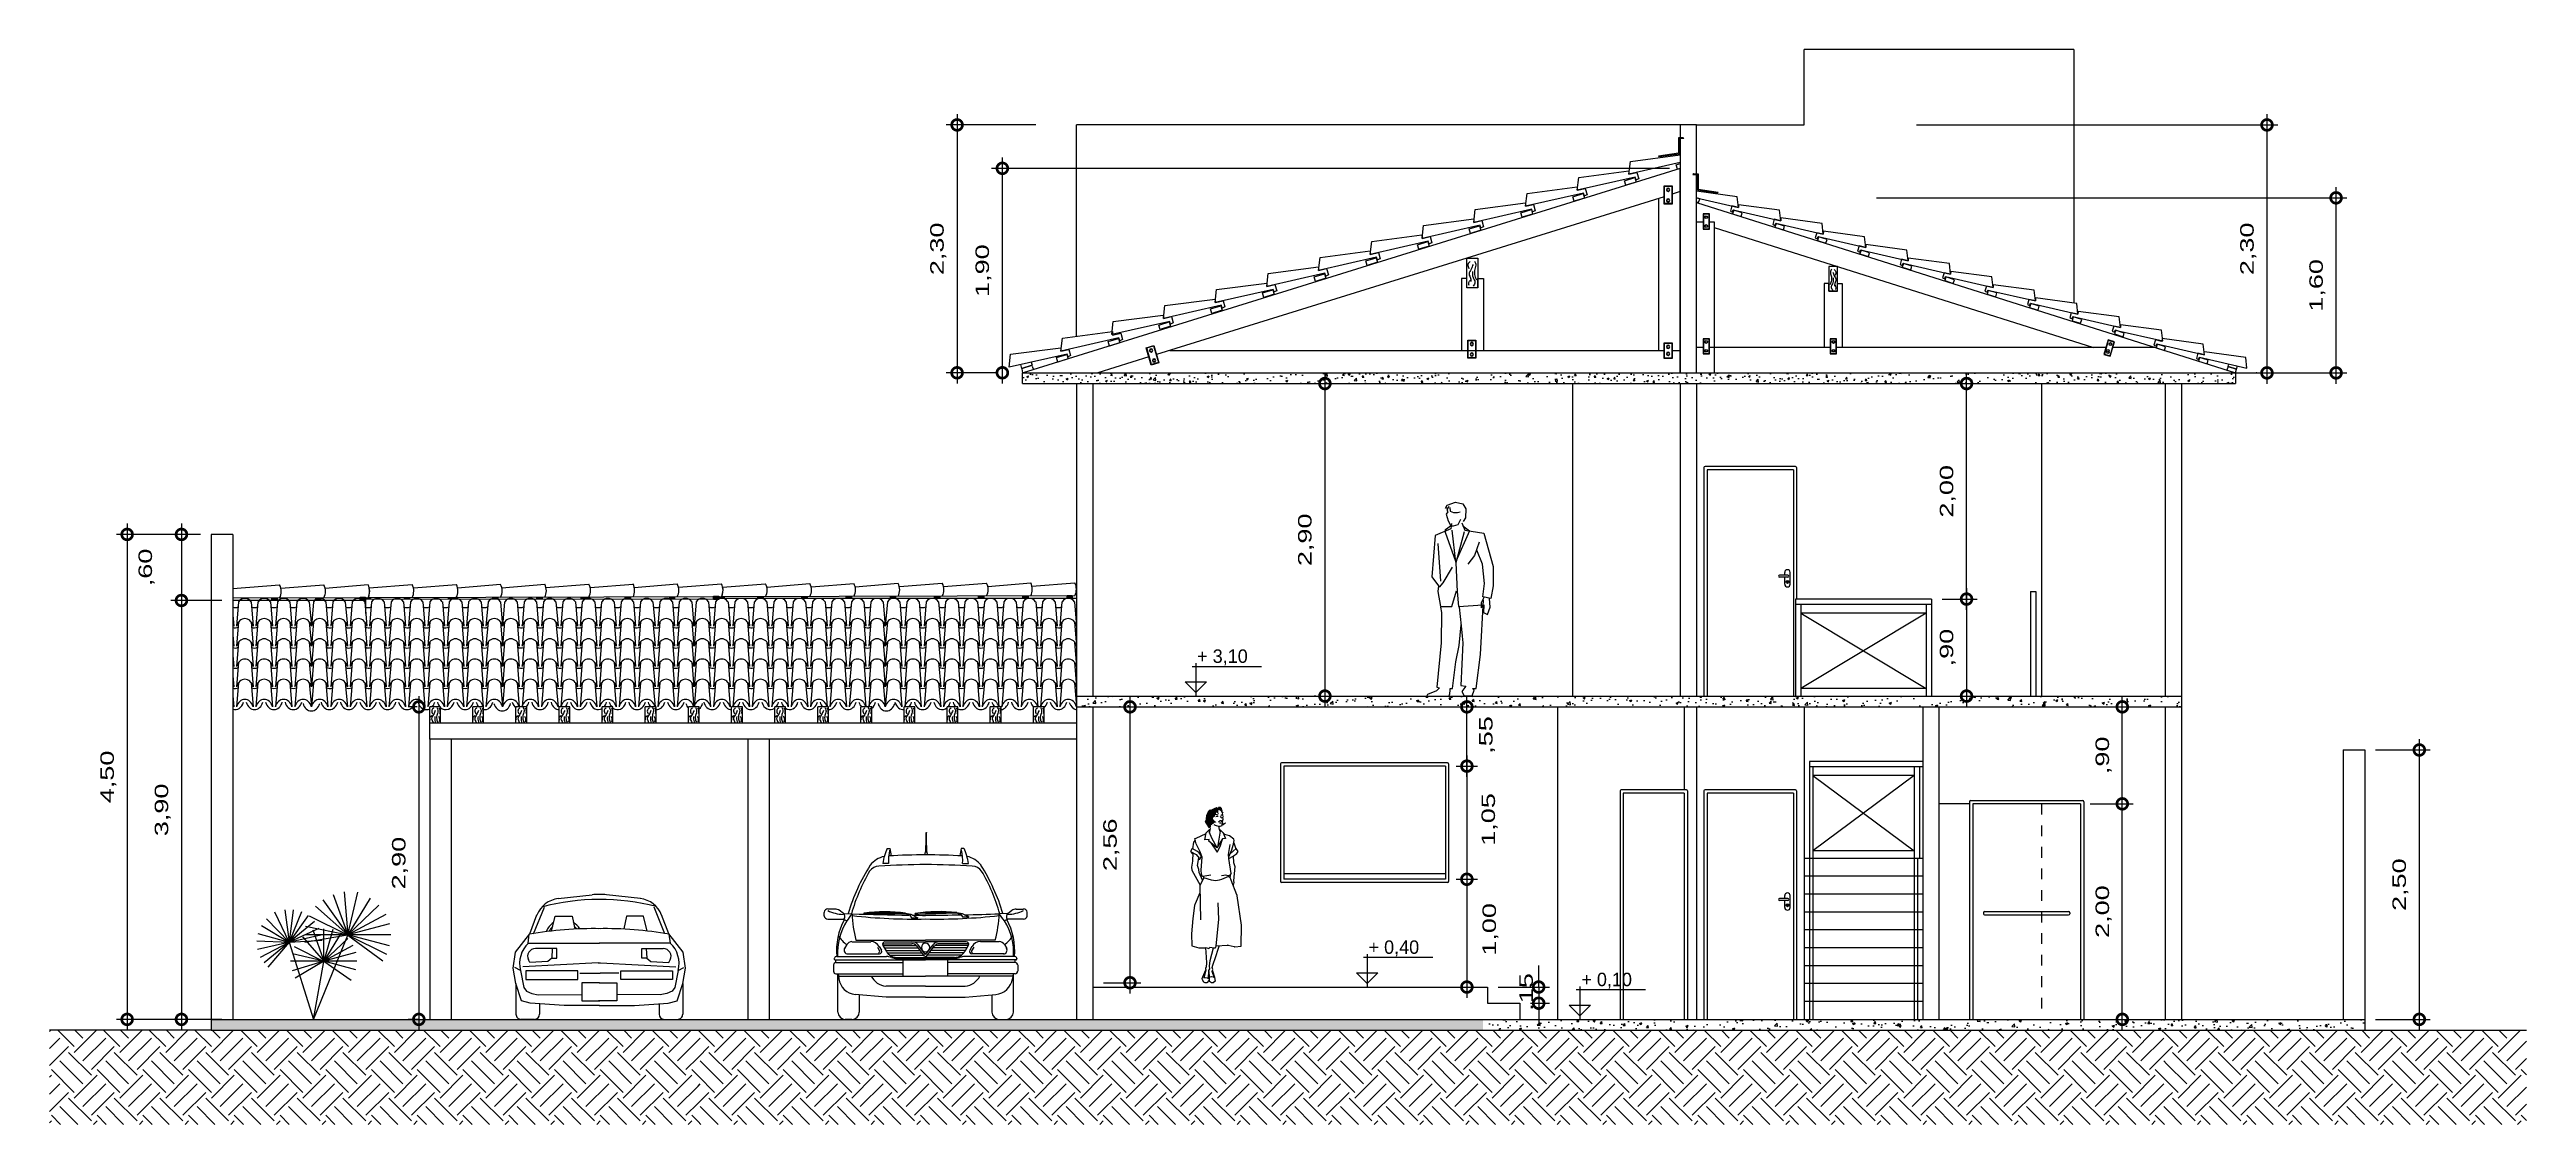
# Model space of a CAD drawing. Header units: millimetres. Extents: x 237 to 339, y 16 to 52.
# Drawn here: x 283.16 to 306.14, y 17.21 to 27.18 of the extents above; entities that cross this region are included whole.
import ezdxf

# ---------------------------------------------------------------- set-up
doc = ezdxf.new("R2010")
doc.units = ezdxf.units.MM
doc.header["$LTSCALE"] = 0.6
doc.header["$MEASUREMENT"] = 0
doc.linetypes.add('HIDDEN2', pattern=[0.1875, 0.125, -0.0625])
doc.layers.get('DEFPOINTS').update_dxf_attribs({"color": 253})
for name, color, linetype in [('0.1', 1, 'Continuous'), ('0.3', 3, 'Continuous'), ('0.4', 4, 'Continuous'), ('01', 1, 'Continuous'), ('02', 2, 'Continuous'), ('AR-ALV', 5, 'Continuous'), ('AR-CTA', 1, 'Continuous'), ('AR-TXT', 2, 'Continuous'), ('COBERTURA', 32, 'Continuous'), ('guarda-corpo', 32, 'Continuous'), ('NIVELC', 2, 'Continuous'), ('PALMEIRA', 76, 'Continuous'), ('PENA24', 24, 'Continuous'), ('PESSOAS', 154, 'Continuous')]:
    doc.layers.add(name, color=color, linetype=linetype)
doc.styles.add('stylUS BT', font='stylu.ttf', dxfattribs={"width": 1.5})
doc.dimstyles.new('ARQ_100 1', dxfattribs={"dimtxt": 0.125, "dimasz": 0.2, "dimexe": 0.1, "dimexo": 0.1, "dimgap": 0.1, "dimtad": 1, "dimzin": 6, "dimtxsty": 'stylUS BT', "dimblk1": 'DOTSMALL', "dimblk2": 'DOTSMALL', "dimsah": 1, "dimcen": 0.09, "dimdle": 0.1, "dimclrd": 256, "dimclre": 256, "dimclrt": 2, "dimaunit": 1, "dimadec": 0, "dimazin": 0, "dimtfac": 1, "dimtmove": 2, "dimatfit": 3, "dimldrblk": 'OPEN30', "dimfxl": 1, "dimtolj": 1, "dimtzin": 0, "dimarcsym": 0})
pattern_1 = [(50, (-88.09859, 3.93161), (0.18218467, -0.015939086), [0.01905, -0.20955]), (355, (-88.09859, 3.9316), (-0.03524283, 0.19105664), [0.01524, -0.16764]), (100.451, (-88.0834, 3.93028), (0.1469425, 0.17511669), [0.01619, -0.17809]), (46.1842, (-88.09859, 3.9824), (0.27107904, -0.04204233), [0.028575, -0.314325]), (96.6356, (-88.076, 3.9789), (0.23740423, 0.24742556), [0.024285, -0.267135]), (351.184, (-88.0986, 3.9824), (0.2374046, 0.24742512), [0.02286, -0.25146]), (21, (-88.07319, 3.96971), (0.15161488, -0.10226552), [0.01905, -0.20955]), (326, (-88.07319, 3.9697), (0.06180203, 0.18418797), [0.01524, -0.16764]), (71.4514, (-88.06055, 3.96119), (0.21341649, 0.08192286), [0.01619, -0.17809]), (37.5, (-88.098586, 3.93161), (0.003088603, 0.084555039), [0, -0.165608, 0, -0.17018, 0, -0.168275]), (7.5, (-88.09859, 3.93161), (0.066819663, 0.100180575), [0, -0.097028, 0, -0.161798, 0, -0.064135]), (327.5, (-88.15523, 3.93161), (0.135590595, -0.005728744), [0, -0.0635, 0, -0.19812, 0, -0.26289]), (317.5, (-88.18063, 3.93161), (0.14812918, 0.02542649), [0, -0.08255, 0, -0.131572, 0, -0.18669])]
pattern_2 = [(50, (-88.09859, 3.9316), (0.215178055, -0.01882564), [0.0225, -0.2475]), (355, (-88.09859, 3.9316), (-0.0416254, 0.22565764), [0.018, -0.198]), (100.4514, (-88.08065, 3.93004), (0.17355281, 0.20683186), [0.01912206, -0.21034263]), (46.1842, (-88.09859, 3.9916), (0.32017231, -0.0496557), [0.03375, -0.37125]), (96.6356, (-88.0719, 3.98747), (0.2803988, 0.29223536), [0.0286831, -0.3155139]), (351.1842, (-88.0986, 3.9916), (0.28039858, 0.29223558), [0.027, -0.297]), (21, (-88.06859, 3.9766), (0.179072116, -0.12078567), [0.0225, -0.2475]), (326, (-88.06859, 3.9766), (0.0729946, 0.21754501), [0.018, -0.198]), (71.4514, (-88.05366, 3.96654), (0.25206679, 0.09675915), [0.01912206, -0.21034263]), (37.5, (-88.09859, 3.93161), (0.003647957, 0.099868156), [0, -0.1956, 0, -0.201, 0, -0.19875]), (7.5, (-88.09859, 3.93161), (0.07892086, 0.118323514), [0, -0.1146, 0, -0.1911, 0, -0.07575]), (327.5, (-88.16549, 3.93161), (0.160146731, -0.006766462), [0, -0.075, 0, -0.234, 0, -0.3105]), (317.5, (-88.19549, 3.93161), (0.17495585, 0.030031495), [0, -0.0975, 0, -0.1554, 0, -0.2205])]
pattern_3 = [(45, (19.23465, 1.17317), (3e-17, 0.42426407), [0.3, -0.3]), (45, (19.1551, 1.25272), (3e-17, 0.42426407), [0.3, -0.3]), (45, (19.07555, 1.33227), (3e-17, 0.42426407), [0.3, -0.3]), (135, (19.07555, 1.3853), (-0.42426407, 6e-17), [0.3, -0.3]), (135, (19.1551, 1.46486), (-0.42426407, 6e-17), [0.3, -0.3]), (135, (19.23465, 1.5444), (-0.42426407, 6e-17), [0.3, -0.3])]

msp = doc.modelspace()

# ---------------------------------------------------------------- texts
at = {"layer": 'AR-TXT', "char_height": 0.125, "attachment_point": 1}
for s, insert, width in [('{\\fStylus BT|b0|i0|c0|p34;+ 3,10}', (293.809, 21.618), 0.70208), ('{\\fStylus BT|b0|i0|c0|p34;+ 0,40}', (295.399, 18.918), 0.7021), ('{\\fStylus BT|b0|i0|c0|p34;+ 0,10}', (297.373, 18.618), 0.7021)]:
    msp.add_mtext(s, dxfattribs=dict(at, insert=insert, width=width))

# ---------------------------------------------------------------- blocks, each defined once
blk = doc.blocks.new('maçaneta1')
for p, q in [((0.002, 0.11), (-0.073, 0.11)), ((0.002, 0.09), (-0.073, 0.09)), ((-0.025, 0.11), (-0.025, 0.135)), ((-0.025, 0.025), (-0.025, 0.09)), ((0.025, 0.025), (0.025, 0.135))]:
    blk.add_line(p, q)
for radius in [0.0132, 0.00817]:
    blk.add_circle((0, 0.046), radius)
for centre, radius, start, end in [((-0.073, 0.1), 0.01, 90, 270), ((0, 0.135), 0.025, 0, 180), ((0, 0.025), 0.025, 180, 0), ((0.002, 0.1), 0.01, 270, 90)]:
    blk.add_arc(centre, radius, start, end)
blk = doc.blocks.new('carrotraz2')
for p, q in [((395.464, 518.885), (395.778, 518.92)), ((396.225, 518.885), (395.911, 518.92)), ((395.199, 518.559), (395.266, 518.733)), ((395.235, 518.559), (395.335, 518.804)), ((395.401, 518.582), (395.434, 518.721)), ((395.434, 518.721), (395.592, 518.721)), ((395.592, 518.721), (395.616, 518.603)), ((396.097, 518.721), (396.073, 518.603)), ((396.255, 518.721), (396.097, 518.721)), ((396.288, 518.582), (396.255, 518.721)), ((396.453, 518.559), (396.354, 518.804)), ((396.489, 518.559), (396.422, 518.733)), ((395.046, 518.239), (395.068, 518.387)), ((395.068, 518.387), (395.199, 518.559)), ((395.184, 518.472), (395.195, 518.554)), ((395.187, 518.471), (395.846, 518.471)), ((395.408, 518.421), (395.251, 518.421)), ((395.408, 518.421), (395.405, 518.332)), ((395.449, 518.421), (395.408, 518.421)), ((395.449, 518.332), (395.449, 518.421)), ((396.502, 518.471), (395.843, 518.471)), ((396.24, 518.421), (396.28, 518.421)), ((396.24, 518.332), (396.24, 518.421)), ((396.28, 518.421), (396.438, 518.421)), ((396.28, 518.421), (396.284, 518.332)), ((396.621, 518.387), (396.489, 518.559)), ((396.504, 518.472), (396.493, 518.554)), ((396.643, 518.239), (396.621, 518.387)), ((395.071, 518.097), (395.046, 518.239)), ((395.114, 518.219), (395.059, 518.244)), ((395.114, 518.219), (395.144, 518.059)), ((395.834, 518.289), (395.136, 518.253)), ((395.18, 518.213), (395.164, 518.213)), ((395.164, 518.213), (395.164, 518.134)), ((395.164, 518.134), (395.645, 518.134)), ((395.645, 518.213), (395.18, 518.213)), ((395.2, 518.291), (395.186, 518.318)), ((395.367, 518.302), (395.2, 518.291)), ((395.405, 518.332), (395.367, 518.302)), ((395.405, 518.332), (395.449, 518.332)), ((395.645, 518.134), (395.645, 518.213)), ((395.665, 518.194), (395.837, 518.194)), ((395.834, 518.289), (395.855, 518.289)), ((395.837, 518.194), (395.852, 518.194)), ((396.024, 518.194), (395.852, 518.194)), ((395.855, 518.289), (396.553, 518.253)), ((396.044, 518.213), (396.509, 518.213)), ((396.044, 518.134), (396.044, 518.213)), ((396.524, 518.134), (396.044, 518.134)), ((396.284, 518.332), (396.24, 518.332)), ((396.284, 518.332), (396.321, 518.302)), ((396.321, 518.302), (396.489, 518.291)), ((396.489, 518.291), (396.502, 518.318)), ((396.509, 518.213), (396.524, 518.213)), ((396.524, 518.213), (396.524, 518.134)), ((396.575, 518.219), (396.545, 518.059)), ((396.575, 518.219), (396.629, 518.244)), ((396.618, 518.097), (396.643, 518.239)), ((395.121, 517.937), (395.071, 518.097)), ((395.071, 518.097), (395.071, 517.812)), ((395.204, 517.914), (395.121, 517.937)), ((395.144, 518.059), (395.168, 518.027)), ((395.168, 518.027), (395.217, 518.003)), ((395.518, 517.893), (395.204, 517.914)), ((395.217, 518.003), (395.278, 517.993)), ((395.278, 517.993), (395.682, 517.994)), ((395.29, 517.905), (395.29, 517.812)), ((395.682, 518.103), (395.682, 517.936)), ((395.846, 518.103), (395.682, 518.103)), ((395.682, 517.936), (395.85, 517.936)), ((396.007, 517.936), (395.838, 517.936)), ((395.843, 518.103), (396.007, 518.103)), ((396.007, 518.103), (396.007, 517.936)), ((396.41, 517.993), (396.007, 517.994)), ((396.171, 517.893), (396.484, 517.914)), ((396.398, 517.905), (396.398, 517.812)), ((396.471, 518.003), (396.41, 517.993)), ((396.521, 518.027), (396.471, 518.003)), ((396.484, 517.914), (396.567, 517.937)), ((396.545, 518.059), (396.521, 518.027)), ((396.567, 517.937), (396.618, 518.097)), ((396.618, 518.097), (396.618, 517.812)), ((395.243, 517.764), (395.119, 517.764)), ((395.846, 517.893), (395.518, 517.893)), ((395.843, 517.893), (396.171, 517.893)), ((396.446, 517.764), (396.57, 517.764))]:
    blk.add_line(p, q)
for centre, radius, start, end in [((395.49, 518.646), 0.24, 96.3839, 158.9087), ((395.851, 516.784), 2.093, 75.5603, 104.9454), ((395.844, 518.324), 0.6, 83.6161, 96.3839), ((396.198, 518.646), 0.24, 21.0913, 83.6161), ((395.796, 515.154), 3.452, 89.0927, 100.0145), ((395.513, 518.515), 0.174, 122.4491, 158.8894), ((395.513, 518.515), 0.15, 133.0296, 153.7604), ((395.513, 518.515), 0.174, 30.7149, 58.8305), ((395.513, 518.515), 0.15, 35.8439, 49.5745), ((395.893, 515.154), 3.452, 79.9855, 90.9073), ((395.358, 518.285), 0.253, 132.5443, 195.2659), ((395.251, 518.349), 0.072, 90, 206.0179), ((396.438, 518.349), 0.072, 333.9821, 90), ((396.331, 518.285), 0.253, 344.7341, 47.4557), ((395.119, 517.812), 0.048, 180, 270.1507), ((395.242, 517.812), 0.048, 270.1507, 0), ((396.446, 517.812), 0.048, 180, 269.8493), ((396.57, 517.812), 0.048, 269.8493, 0)]:
    blk.add_arc(centre, radius, start, end)
blk = doc.blocks.new('mulher4')
for p, q in [((-14.1, 134.5), (-4.9, 138.8)), ((-6.2, 132.8), (-4.9, 139.2)), ((-4.9, 139.2), (-1.8, 142.5)), ((-2, 139.7), (-2, 142.3)), ((0.3, 134.4), (-2, 139.7)), ((-1.8, 139), (-1, 143.2)), ((-1.8, 142.5), (-1, 142.6)), ((3.9, 154.4), (5.5, 154.9)), ((5.5, 154.9), (6.1, 154.9)), ((8.1, 141), (5.5, 126)), ((8.1, 150.5), (6.5, 149.3)), ((6.7, 145.5), (8.1, 145.6)), ((7.3, 142.4), (6.9, 145.5)), ((7.2, 142.4), (8, 142.1)), ((8.1, 140.6), (7.3, 142.4)), ((7.4, 148.7), (8.7, 148.5)), ((7.5, 141.7), (8.1, 141)), ((8, 142.1), (10.9, 139.4)), ((8.5, 150.3), (8.1, 150.5)), ((8.1, 145.6), (9.8, 146)), ((9.2, 150.5), (8.5, 150.3)), ((9.5, 149.5), (9.2, 150.5)), ((9.2, 149.3), (9.5, 149.5)), ((9.6, 159), (10, 160.5)), ((10.7, 157.9), (9.6, 159)), ((9.8, 146), (10, 147)), ((9.9, 148.1), (10.3, 149.9)), ((10, 147), (9.9, 148.1)), ((10.3, 153.5), (11, 154.6)), ((10.3, 149.9), (10.8, 151.9)), ((10.8, 151.9), (10.4, 153.4)), ((10.5, 139.8), (12.9, 134.1)), ((12.3, 137.9), (10.9, 139.4)), ((16.6, 136.6), (12.3, 137.9)), ((-17.9, 124.8), (-19.6, 122.1)), ((-19.6, 122.1), (-14.3, 119.2)), ((-19.5, 122.1), (-17.5, 119.7)), ((-12.9, 121.9), (-17.9, 124.8)), ((-17.4, 120.7), (-17.6, 112.9)), ((-16.8, 130.5), (-17.5, 124.6)), ((-15.3, 132.6), (-16.8, 130.5)), ((-15.4, 133.9), (-14.1, 134.5)), ((-14.3, 129.1), (-15.4, 133.9)), ((-12.4, 125.3), (-14.3, 129.1)), ((-14.3, 119.2), (-11.3, 115.8)), ((-11.4, 120.8), (-12.9, 121.9)), ((-12.9, 108.9), (-11.6, 116.2)), ((-10.6, 121.8), (-12.4, 125.3)), ((-11.9, 114.9), (-10.9, 115)), ((-11.3, 115.8), (-11.8, 115.4)), ((-9.2, 117.5), (-11.4, 120.8)), ((-10.9, 115), (-9.2, 117.5)), ((-8.8, 116.7), (-10.6, 121.8)), ((-9.5, 104.8), (-8.8, 116.7)), ((-2.1, 133), (-6.2, 132.8)), ((-2.6, 131.7), (-2.1, 133)), ((5.1, 125.3), (-2.6, 131.7)), ((-0.7, 130.1), (5.2, 121.3)), ((5.4, 125.5), (0.3, 134.4)), ((10.3, 133.6), (5.1, 125.3)), ((5.2, 121.3), (8, 126.7)), ((8, 126.7), (10.3, 133.4)), ((12.9, 134.1), (10.3, 133.6)), ((15.9, 119.2), (17.3, 128.6)), ((16, 115.5), (15.9, 119.2)), ((16, 116.9), (19, 123.5)), ((16, 115.5), (20.2, 117.7)), ((18.4, 101.7), (16, 115.5)), ((20.6, 133.3), (16.6, 136.6)), ((22.8, 124.7), (17.3, 119.9)), ((19, 123.5), (20.6, 130)), ((20, 117.6), (20.5, 111.7)), ((20.2, 117.7), (23.4, 120)), ((20.4, 129.1), (21, 132.2)), ((21, 132.2), (20.6, 133.3)), ((20.6, 130), (22.5, 124.4)), ((24.7, 121.9), (22.8, 124.7)), ((23.4, 120), (24.7, 121.9)), ((-17.6, 112.9), (-18.4, 107.5)), ((-18.4, 107.5), (-18.1, 104.7)), ((-18.1, 104.7), (-10.6, 90.8)), ((-11.6, 105.3), (-12.9, 108.9)), ((-11.5, 102.5), (-11.6, 105.3)), ((-8.3, 95.4), (-11.5, 102.5)), ((-7, 97.4), (-10.8, 90.5)), ((-9.3, 101.1), (-9.5, 104.8)), ((-8.7, 99.2), (-9.3, 101.1)), ((-8.1, 98.8), (-8.7, 99.2)), ((-0.7, 99.9), (-8, 98.7)), ((-7, 97.4), (-7.3, 98.8)), ((-0.1, 95.3), (-7, 97.4)), ((-6.7, 97.9), (-6.8, 98)), ((3.6, 94.9), (-0.1, 95.3)), ((5.5, 95), (3.6, 94.9)), ((7.1, 95.3), (5.5, 95)), ((9.3, 96), (7.1, 95.3)), ((11.3, 99.8), (9.3, 99.3)), ((15.7, 98.7), (9.3, 96)), ((12.8, 100.1), (11.3, 99.8)), ((15.9, 99.4), (12.8, 100.1)), ((17.4, 97.6), (15.7, 98.7)), ((16.4, 99.5), (15.9, 99.4)), ((18.4, 101.7), (16.4, 99.5)), ((18.3, 95.4), (17.3, 97.7)), ((17.4, 97.6), (17.9, 101.2)), ((23.5, 81.9), (18.3, 95.4)), ((20.8, 93.3), (20, 90.8)), ((21.7, 108.2), (20.3, 94.7)), ((20.3, 94.7), (20.8, 93.3)), ((20.5, 111.7), (21.7, 108.2)), ((-15.7, 71.9), (-17.2, 59.9)), ((-10.7, 83.5), (-15.3, 73.5)), ((-10.8, 90.5), (-10.3, 58.6)), ((6.9, 58.8), (6.2, 74.2)), ((27.8, 53.5), (23.8, 80.8)), ((-17.2, 59.9), (-18.4, 45.5)), ((4.3, 34.5), (6.9, 58.8)), ((27.5, 34), (27.8, 53.5)), ((-18.4, 45.5), (-18.3, 34.5)), ((-18.3, 34.5), (-11.9, 32.5)), ((-11.9, 32.5), (-5.5, 32.5)), ((-5.6, 32.5), (-5, 23.9)), ((-5.5, 32.5), (-4.8, 32.9)), ((-5, 23.9), (-4.7, 18.5)), ((-4.8, 32.9), (-3.5, 32.2)), ((-2, 32.5), (-1.4, 33.1)), ((-1.4, 33.1), (2.6, 32.5)), ((-1.1, 20.7), (2, 32.5)), ((1.1, 16.6), (4.1, 24.6)), ((3.4, 32.6), (4.1, 33)), ((4.1, 33), (4.3, 34.5)), ((4.1, 24.6), (6.2, 31.4)), ((4.3, 34.5), (15, 35.2)), ((6.2, 31.4), (7.1, 34.2)), ((15.4, 35.1), (21.1, 33.7)), ((21.6, 33.6), (27.5, 34)), ((-8.7, 4.2), (-8.1, 5.8)), ((-8.5, 2.9), (-8.7, 4.2)), ((-7, 0.6), (-8.5, 2.9)), ((-8.1, 5.8), (-5.3, 12.3)), ((-5.1, 11.8), (-7.2, 4.9)), ((-7.2, 4.9), (-5.4, 5.2)), ((-5.9, 0.1), (-7, 0.6)), ((-4.3, 0.1), (-5.9, 0.1)), ((-4.8, 15.1), (-5.6, 13.3)), ((-5.6, 13.3), (-5.1, 11.8)), ((-5.4, 5.2), (-3.8, 4.8)), ((-4.7, 18.5), (-4.8, 15.1)), ((-2.2, 2.5), (-4.3, 0.1)), ((-3.8, 4.8), (-2.8, 4.1)), ((-2.8, 4.1), (-2.4, 11.6)), ((0, 0), (-2.7, 1.9)), ((-2.5, 10.7), (-2.1, 5.3)), ((-2.5, 8.9), (-2.3, 5.3)), ((-2.4, 11.6), (-1.6, 13)), ((-2.3, 5.3), (-2.2, 2.5)), ((-2.1, 5.3), (0.1, 6)), ((-1.7, 15.7), (-1.1, 20.7)), ((-1.6, 13), (-1.7, 15.7)), ((1.4, 0.1), (0, 0)), ((0.1, 6), (1.5, 5.6)), ((0.5, 14.4), (1.1, 16.6)), ((1.2, 12.5), (0.5, 14.4)), ((0.7, 10.5), (1.2, 12.5)), ((2.4, 5.4), (0.7, 10.5)), ((0.9, 11.1), (2.8, 5.4)), ((3.4, 1.8), (1.4, 0.1)), ((1.5, 5.6), (2.8, 5.2)), ((2.8, 5.2), (3.4, 1.8))]:
    blk.add_line(p, q)
for centre, radius, start, end in [((7.6, 156.3), 10.8, 240.559, 265.1137), ((5, 153.3), 2.81, 62.0174, 104.2971), ((11.5, 156.4), 3.89, 207.7333, 239.1704), ((9.4, 154.7), 1.03, 41.8202, 138.1798), ((-10.4, 71.3), 5.36, 155.1559, 173.0932), ((18.5, 80), 5.36, 8.4038, 21.098), ((-2.9, 33.4), 1.34, 243.4979, 313.0862), ((2.8, 33.8), 1.34, 261.1819, 296.0956), ((15, 33.8), 1.34, 75.7305, 93.412), ((21.5, 35), 1.34, 255.7305, 273.5131)]:
    blk.add_arc(centre, radius, start, end)
for points in [[(-3.2, 159.7), (3.3, 155.4), (-1.5, 161), (4.2, 156.1)], [(-1.5, 161), (4.2, 156.1), (-0.4, 160.9), (4.3, 158.3)], [(-0.4, 160.9), (4.3, 158.3), (4.8, 163.3), (6.7, 156.5)], [(4.8, 163.3), (6.7, 156.5), (5.9, 162.5), (6.1, 160.3)], [(5.9, 162.5), (6.1, 160.3), (6.5, 163.6), (7.8, 160.1)], [(6.5, 163.6), (7.8, 160.1), (8.4, 163.5), (9.1, 158.6)], [(8.4, 163.5), (9.5, 162.6), (10, 160.5)], [(8.4, 163.5), (9.1, 158.6), (10, 160.5), (9.6, 159)], [(-6.4, 149.6), (1.3, 152.6), (-5.5, 151.2), (2.1, 154)], [(-2.5, 143.4), (-0.3, 146.7), (-6.4, 149.6), (1.3, 152.6)], [(-5.5, 151.2), (2.1, 154), (-5.1, 155.4), (3.3, 154.3)], [(-5.1, 155.4), (3.3, 154.3), (-3.2, 159.7), (3.3, 155.4)], [(-2.5, 143.4), (-0.3, 146.7), (-1.7, 144)], [(-1.7, 144), (-0.9, 143.2), (-0.3, 146.7)], [(1.3, 152.6), (-0.3, 146.7), (2, 151.3), (0.4, 147.1)], [(-0.3, 146.7), (0.8, 146), (0.4, 147.1)], [(2, 151.3), (0.4, 147.1), (4.6, 149.1), (1.9, 148.4)], [(0.4, 147.1), (2.1, 147.6), (1.9, 148.4)], [(5.4, 154.9), (6.1, 155), (5.5, 154.3), (6, 154.4)], [(9.6, 159), (10.7, 157.9), (9.1, 158.6), (10.3, 155.5)], [(9.8, 154.8), (9.4, 154.8), (9.6, 154.3), (9.3, 154.2)], [(11.2, 148.1), (10.9, 146.1), (10.3, 149.9), (9.8, 146.5)], [(11, 154.6), (10.2, 154.3), (10.3, 153.5), (9.9, 154)], [(10.7, 157.9), (11, 154.6), (10.3, 155.5), (10.2, 154.3)], [(13.2, 149), (13.6, 148.3), (11.2, 148.1), (10.9, 146.1)]]:
    blk.add_solid(points)
blk = doc.blocks.new('_DOTSMALL')
at = {"color": 0, "linetype": 'ByBlock', "const_width": 0.5}
blk.add_lwpolyline([(-0.0625, 0, 1), (0.0625, 0, 1)], format="xyb", close=True, dxfattribs=at)
blk = doc.blocks.new('*D30')
at = {"layer": 'AR-CTA', "lineweight": -2}
for p, q in [((300.481, 26.485), (303.833, 26.485)), ((303.733, 26.585), (303.733, 24.084)), ((303.638, 24.184), (303.633, 24.184))]:
    blk.add_line(p, q, dxfattribs=at)
at = {"layer": 'DEFPOINTS', "color": 0}
for p in [(300.381, 26.485), (303.733, 24.184), (303.738, 24.184)]:
    blk.add_point(p, dxfattribs=at)
at = {"layer": 'AR-CTA', "lineweight": -2, "xscale": 0.2, "yscale": 0.2, "zscale": 0.2}
for p, rotation in [((303.733, 26.485), 90), ((303.733, 24.184), 270)]:
    blk.add_blockref('_DOTSMALL', p, dxfattribs=dict(at, rotation=rotation))
at = {"layer": 'AR-CTA', "color": 2, "insert": (303.559, 25.335), "char_height": 0.125, "attachment_point": 5, "rotation": 90, "style": 'stylUS BT'}
blk.add_mtext('\\A1;2,30', dxfattribs=at)
blk = doc.blocks.new('_Open30')
at = {"layer": 'AR-ALV', "color": 0, "lineweight": -2}
for p, q in [((-1, 0.27), (0, 0)), ((0, 0), (-1, -0.27)), ((0, 0), (-1, 0))]:
    blk.add_line(p, q, dxfattribs=at)
blk = doc.blocks.new('*D31')
at = {"layer": 'AR-CTA', "lineweight": -2}
for p, q in [((300.111, 25.808), (304.474, 25.808)), ((304.374, 24.084), (304.374, 25.908)), ((298.54, 24.184), (304.474, 24.184))]:
    blk.add_line(p, q, dxfattribs=at)
at = {"layer": 'DEFPOINTS', "color": 0}
for p in [(300.011, 25.808), (304.374, 25.808), (298.44, 24.184)]:
    blk.add_point(p, dxfattribs=at)
at = {"layer": 'AR-CTA', "lineweight": -2, "xscale": 0.2, "yscale": 0.2, "zscale": 0.2}
for p, rotation in [((304.374, 25.808), 90), ((304.374, 24.184), 270)]:
    blk.add_blockref('_DOTSMALL', p, dxfattribs=dict(at, rotation=rotation))
at = {"layer": 'AR-CTA', "color": 2, "insert": (304.2, 24.996), "char_height": 0.125, "attachment_point": 5, "rotation": 90, "style": 'stylUS BT'}
blk.add_mtext('\\A1;1,60', dxfattribs=at)
blk = doc.blocks.new('*D32')
at = {"layer": 'AR-CTA', "lineweight": -2}
for p, q in [((300.946, 21.985), (300.946, 24.185)), ((300.72, 24.085), (301.046, 24.085)), ((300.72, 22.085), (301.046, 22.085))]:
    blk.add_line(p, q, dxfattribs=at)
at = {"layer": 'DEFPOINTS', "color": 0}
for p in [(300.62, 24.085), (300.946, 24.085), (300.62, 22.085)]:
    blk.add_point(p, dxfattribs=at)
at = {"layer": 'AR-CTA', "lineweight": -2, "xscale": 0.2, "yscale": 0.2, "zscale": 0.2}
for p, rotation in [((300.946, 24.085), 90), ((300.946, 22.085), 270)]:
    blk.add_blockref('_DOTSMALL', p, dxfattribs=dict(at, rotation=rotation))
at = {"layer": 'AR-CTA', "color": 2, "insert": (300.772, 23.085), "char_height": 0.125, "attachment_point": 5, "rotation": 90, "style": 'stylUS BT'}
blk.add_mtext('\\A1;2,00', dxfattribs=at)
blk = doc.blocks.new('*D33')
at = {"layer": 'AR-CTA', "lineweight": -2}
for p, q in [((300.72, 22.085), (301.046, 22.085)), ((300.946, 22.185), (300.946, 21.085)), ((300.72, 21.185), (301.046, 21.185))]:
    blk.add_line(p, q, dxfattribs=at)
at = {"layer": 'DEFPOINTS', "color": 0}
for p in [(300.62, 22.085), (300.62, 21.185), (300.946, 21.185)]:
    blk.add_point(p, dxfattribs=at)
at = {"layer": 'AR-CTA', "lineweight": -2, "xscale": 0.2, "yscale": 0.2, "zscale": 0.2}
for p, rotation in [((300.946, 22.085), 90), ((300.946, 21.185), 270)]:
    blk.add_blockref('_DOTSMALL', p, dxfattribs=dict(at, rotation=rotation))
at = {"layer": 'AR-CTA', "color": 2, "insert": (300.772, 21.635), "char_height": 0.125, "attachment_point": 5, "rotation": 90, "style": 'stylUS BT'}
blk.add_mtext('\\A1;,90', dxfattribs=at)
blk = doc.blocks.new('*D34')
at = {"layer": 'AR-CTA', "lineweight": -2}
for p, q in [((294.994, 24.185), (294.994, 21.085)), ((294.91, 24.085), (294.894, 24.085)), ((294.91, 21.185), (294.894, 21.185))]:
    blk.add_line(p, q, dxfattribs=at)
at = {"layer": 'DEFPOINTS', "color": 0}
for p in [(295.01, 24.085), (294.994, 21.185), (295.01, 21.185)]:
    blk.add_point(p, dxfattribs=at)
at = {"layer": 'AR-CTA', "lineweight": -2, "xscale": 0.2, "yscale": 0.2, "zscale": 0.2}
for p, rotation in [((294.994, 24.085), 90), ((294.994, 21.185), 270)]:
    blk.add_blockref('_DOTSMALL', p, dxfattribs=dict(at, rotation=rotation))
at = {"layer": 'AR-CTA', "color": 2, "insert": (294.819, 22.635), "char_height": 0.125, "attachment_point": 5, "rotation": 90, "style": 'stylUS BT'}
blk.add_mtext('\\A1;2,90', dxfattribs=at)
blk = doc.blocks.new('*D35')
at = {"layer": 'AR-CTA', "lineweight": -2}
for p, q in [((296.977, 18.485), (296.977, 18.685)), ((296.602, 18.485), (297.077, 18.485)), ((296.977, 18.485), (296.977, 18.335)), ((296.902, 18.335), (297.077, 18.335)), ((296.977, 18.335), (296.977, 18.135))]:
    blk.add_line(p, q, dxfattribs=at)
at = {"layer": 'DEFPOINTS', "color": 0}
for p in [(296.502, 18.485), (296.802, 18.335), (296.977, 18.335)]:
    blk.add_point(p, dxfattribs=at)
at = {"layer": 'AR-CTA', "lineweight": -2, "xscale": 0.2, "yscale": 0.2, "zscale": 0.2}
for p, rotation in [((296.977, 18.485), 270), ((296.977, 18.335), 90)]:
    blk.add_blockref('_DOTSMALL', p, dxfattribs=dict(at, rotation=rotation))
at = {"layer": 'AR-CTA', "color": 2, "insert": (296.872, 18.44), "char_height": 0.125, "attachment_point": 5, "rotation": 90, "style": 'stylUS BT'}
blk.add_mtext('\\A1;,15', dxfattribs=at)
blk = doc.blocks.new('*D36')
at = {"layer": 'AR-CTA', "lineweight": -2}
for p, q in [((302.391, 20.085), (302.391, 21.185)), ((302.123, 21.085), (302.491, 21.085)), ((302.103, 20.185), (302.491, 20.185))]:
    blk.add_line(p, q, dxfattribs=at)
at = {"layer": 'DEFPOINTS', "color": 0}
for p in [(302.023, 21.085), (302.391, 21.085), (302.003, 20.185)]:
    blk.add_point(p, dxfattribs=at)
at = {"layer": 'AR-CTA', "lineweight": -2, "xscale": 0.2, "yscale": 0.2, "zscale": 0.2}
for p, rotation in [((302.391, 21.085), 90), ((302.391, 20.185), 270)]:
    blk.add_blockref('_DOTSMALL', p, dxfattribs=dict(at, rotation=rotation))
at = {"layer": 'AR-CTA', "color": 2, "insert": (302.217, 20.635), "char_height": 0.125, "attachment_point": 5, "rotation": 90, "style": 'stylUS BT'}
blk.add_mtext('\\A1;,90', dxfattribs=at)
blk = doc.blocks.new('*D37')
at = {"layer": 'AR-CTA', "lineweight": -2}
for p, q in [((302.391, 18.085), (302.391, 20.285)), ((302.092, 20.185), (302.491, 20.185)), ((302.133, 18.185), (302.491, 18.185))]:
    blk.add_line(p, q, dxfattribs=at)
at = {"layer": 'DEFPOINTS', "color": 0}
for p in [(301.992, 20.185), (302.391, 20.185), (302.033, 18.185)]:
    blk.add_point(p, dxfattribs=at)
at = {"layer": 'AR-CTA', "lineweight": -2, "xscale": 0.2, "yscale": 0.2, "zscale": 0.2}
for p, rotation in [((302.391, 20.185), 90), ((302.391, 18.185), 270)]:
    blk.add_blockref('_DOTSMALL', p, dxfattribs=dict(at, rotation=rotation))
at = {"layer": 'AR-CTA', "color": 2, "insert": (302.217, 19.185), "char_height": 0.125, "attachment_point": 5, "rotation": 90, "style": 'stylUS BT'}
blk.add_mtext('\\A1;2,00', dxfattribs=at)
blk = doc.blocks.new('*D38')
at = {"layer": 'AR-CTA', "lineweight": -2}
for p, q in [((296.311, 20.435), (296.311, 21.185)), ((296.241, 21.085), (296.411, 21.085)), ((296.212, 20.535), (296.411, 20.535))]:
    blk.add_line(p, q, dxfattribs=at)
at = {"layer": 'DEFPOINTS', "color": 0}
for p in [(296.141, 21.085), (296.311, 21.085), (296.112, 20.535)]:
    blk.add_point(p, dxfattribs=at)
at = {"layer": 'AR-CTA', "lineweight": -2, "xscale": 0.2, "yscale": 0.2, "zscale": 0.2}
for p, rotation in [((296.311, 21.085), 90), ((296.311, 20.535), 270)]:
    blk.add_blockref('_DOTSMALL', p, dxfattribs=dict(at, rotation=rotation))
at = {"layer": 'AR-CTA', "color": 2, "insert": (296.498, 20.824), "char_height": 0.125, "attachment_point": 5, "rotation": 90, "style": 'stylUS BT'}
blk.add_mtext('\\A1;,55', dxfattribs=at)
blk = doc.blocks.new('*D39')
at = {"layer": 'AR-CTA', "lineweight": -2}
for p, q in [((296.212, 20.535), (296.411, 20.535)), ((296.311, 20.635), (296.311, 19.385)), ((296.212, 19.485), (296.411, 19.485))]:
    blk.add_line(p, q, dxfattribs=at)
at = {"layer": 'DEFPOINTS', "color": 0}
for p in [(296.112, 20.535), (296.112, 19.485), (296.311, 19.485)]:
    blk.add_point(p, dxfattribs=at)
at = {"layer": 'AR-CTA', "lineweight": -2, "xscale": 0.2, "yscale": 0.2, "zscale": 0.2}
for p, rotation in [((296.311, 20.535), 90), ((296.311, 19.485), 270)]:
    blk.add_blockref('_DOTSMALL', p, dxfattribs=dict(at, rotation=rotation))
at = {"layer": 'AR-CTA', "color": 2, "insert": (296.521, 20.04), "char_height": 0.125, "attachment_point": 5, "rotation": 90, "style": 'stylUS BT'}
blk.add_mtext('\\A1;1,05', dxfattribs=at)
blk = doc.blocks.new('*D40')
at = {"layer": 'AR-CTA', "lineweight": -2}
for p, q in [((296.311, 19.585), (296.311, 18.385)), ((296.212, 19.485), (296.411, 19.485)), ((296.212, 18.485), (296.411, 18.485))]:
    blk.add_line(p, q, dxfattribs=at)
at = {"layer": 'DEFPOINTS', "color": 0}
for p in [(296.112, 19.485), (296.112, 18.485), (296.311, 18.485)]:
    blk.add_point(p, dxfattribs=at)
at = {"layer": 'AR-CTA', "lineweight": -2, "xscale": 0.2, "yscale": 0.2, "zscale": 0.2}
for p, rotation in [((296.311, 19.485), 90), ((296.311, 18.485), 270)]:
    blk.add_blockref('_DOTSMALL', p, dxfattribs=dict(at, rotation=rotation))
at = {"layer": 'AR-CTA', "color": 2, "insert": (296.53, 19.02), "char_height": 0.125, "attachment_point": 5, "rotation": 90, "style": 'stylUS BT'}
blk.add_mtext('\\A1;1,00', dxfattribs=at)
blk = doc.blocks.new('*D41')
at = {"layer": 'AR-CTA', "lineweight": -2}
for p, q in [((293.186, 18.425), (293.186, 21.185)), ((292.94, 21.085), (293.286, 21.085)), ((292.94, 18.525), (293.286, 18.525))]:
    blk.add_line(p, q, dxfattribs=at)
at = {"layer": 'DEFPOINTS', "color": 0}
for p in [(292.84, 21.085), (293.186, 21.085), (292.84, 18.525)]:
    blk.add_point(p, dxfattribs=at)
at = {"layer": 'AR-CTA', "lineweight": -2, "xscale": 0.2, "yscale": 0.2, "zscale": 0.2}
for p, rotation in [((293.186, 21.085), 90), ((293.186, 18.525), 270)]:
    blk.add_blockref('_DOTSMALL', p, dxfattribs=dict(at, rotation=rotation))
at = {"layer": 'AR-CTA', "color": 2, "insert": (293.012, 19.805), "char_height": 0.125, "attachment_point": 5, "rotation": 90, "style": 'stylUS BT'}
blk.add_mtext('\\A1;2,56', dxfattribs=at)
blk = doc.blocks.new('*D42')
at = {"layer": 'AR-CTA', "lineweight": -2}
for p, q in [((284.763, 22.072), (284.287, 22.072)), ((284.387, 22.172), (284.387, 18.085)), ((284.763, 18.185), (284.287, 18.185))]:
    blk.add_line(p, q, dxfattribs=at)
at = {"layer": 'DEFPOINTS', "color": 0}
for p in [(284.863, 22.072), (284.387, 18.185), (284.863, 18.185)]:
    blk.add_point(p, dxfattribs=at)
at = {"layer": 'AR-CTA', "lineweight": -2, "xscale": 0.2, "yscale": 0.2, "zscale": 0.2}
for p, rotation in [((284.387, 22.072), 90), ((284.387, 18.185), 270)]:
    blk.add_blockref('_DOTSMALL', p, dxfattribs=dict(at, rotation=rotation))
at = {"layer": 'AR-CTA', "color": 2, "insert": (284.213, 20.129), "char_height": 0.125, "attachment_point": 5, "rotation": 90, "style": 'stylUS BT'}
blk.add_mtext('\\A1;3,90', dxfattribs=at)
blk = doc.blocks.new('*D43')
at = {"layer": 'AR-CTA', "lineweight": -2}
for p, q in [((284.387, 22.785), (284.387, 21.972)), ((284.563, 22.685), (284.287, 22.685)), ((284.763, 22.072), (284.287, 22.072))]:
    blk.add_line(p, q, dxfattribs=at)
at = {"layer": 'DEFPOINTS', "color": 0}
for p in [(284.663, 22.685), (284.387, 22.072), (284.863, 22.072)]:
    blk.add_point(p, dxfattribs=at)
at = {"layer": 'AR-CTA', "lineweight": -2, "xscale": 0.2, "yscale": 0.2, "zscale": 0.2}
for p, rotation in [((284.387, 22.685), 90), ((284.387, 22.072), 270)]:
    blk.add_blockref('_DOTSMALL', p, dxfattribs=dict(at, rotation=rotation))
at = {"layer": 'AR-CTA', "color": 2, "insert": (284.063, 22.379), "char_height": 0.125, "attachment_point": 5, "rotation": 90, "style": 'stylUS BT'}
blk.add_mtext('\\A1;,60', dxfattribs=at)
blk = doc.blocks.new('*D44')
at = {"layer": 'AR-CTA', "lineweight": -2}
for p, q in [((283.883, 22.785), (283.883, 18.085)), ((284.563, 22.685), (283.783, 22.685)), ((284.563, 18.185), (283.783, 18.185))]:
    blk.add_line(p, q, dxfattribs=at)
at = {"layer": 'DEFPOINTS', "color": 0}
for p in [(284.663, 22.685), (283.883, 18.185), (284.663, 18.185)]:
    blk.add_point(p, dxfattribs=at)
at = {"layer": 'AR-CTA', "lineweight": -2, "xscale": 0.2, "yscale": 0.2, "zscale": 0.2}
for p, rotation in [((283.883, 22.685), 90), ((283.883, 18.185), 270)]:
    blk.add_blockref('_DOTSMALL', p, dxfattribs=dict(at, rotation=rotation))
at = {"layer": 'AR-CTA', "color": 2, "insert": (283.709, 20.435), "char_height": 0.125, "attachment_point": 5, "rotation": 90, "style": 'stylUS BT'}
blk.add_mtext('\\A1;4,50', dxfattribs=at)
blk = doc.blocks.new('*D45')
at = {"layer": 'AR-CTA', "lineweight": -2}
for p, q in [((304.74, 20.685), (305.246, 20.685)), ((305.146, 20.785), (305.146, 18.085)), ((304.74, 18.185), (305.246, 18.185))]:
    blk.add_line(p, q, dxfattribs=at)
at = {"layer": 'DEFPOINTS', "color": 0}
for p in [(304.64, 20.685), (304.64, 18.185), (305.146, 18.185)]:
    blk.add_point(p, dxfattribs=at)
at = {"layer": 'AR-CTA', "lineweight": -2, "xscale": 0.2, "yscale": 0.2, "zscale": 0.2}
for p, rotation in [((305.146, 20.685), 90), ((305.146, 18.185), 270)]:
    blk.add_blockref('_DOTSMALL', p, dxfattribs=dict(at, rotation=rotation))
at = {"layer": 'AR-CTA', "color": 2, "insert": (304.971, 19.435), "char_height": 0.125, "attachment_point": 5, "rotation": 90, "style": 'stylUS BT'}
blk.add_mtext('\\A1;2,50', dxfattribs=at)
blk = doc.blocks.new('*D46')
at = {"layer": 'AR-CTA', "lineweight": -2}
for p, q in [((286.589, 21.185), (286.589, 18.085)), ((286.572, 21.085), (286.489, 21.085)), ((286.59, 18.185), (286.489, 18.185))]:
    blk.add_line(p, q, dxfattribs=at)
at = {"layer": 'DEFPOINTS', "color": 0}
for p in [(286.672, 21.085), (286.589, 18.185), (286.69, 18.185)]:
    blk.add_point(p, dxfattribs=at)
at = {"layer": 'AR-CTA', "lineweight": -2, "xscale": 0.2, "yscale": 0.2, "zscale": 0.2}
for p, rotation in [((286.589, 21.085), 90), ((286.589, 18.185), 270)]:
    blk.add_blockref('_DOTSMALL', p, dxfattribs=dict(at, rotation=rotation))
at = {"layer": 'AR-CTA', "color": 2, "insert": (286.414, 19.635), "char_height": 0.125, "attachment_point": 5, "rotation": 90, "style": 'stylUS BT'}
blk.add_mtext('\\A1;2,90', dxfattribs=at)
blk = doc.blocks.new('homem5')
blk.add_line((0.343, 0.002), (0.426, -0.005))
for points in [[(0.19, 1.744), (0.176, 1.744), (0.19, 1.771), (0.267, 1.799), (0.335, 1.785), (0.363, 1.737), (0.359, 1.655), (0.339, 1.621)], [(0.205, 1.758), (0.186, 1.724), (0.195, 1.71), (0.181, 1.689), (0.2, 1.627), (0.224, 1.58), (0.248, 1.58), (0.291, 1.593), (0.316, 1.641)], [(0.214, 1.751), (0.219, 1.717), (0.248, 1.703), (0.286, 1.703), (0.31, 1.71)], [(0.229, 1.6), (0.224, 1.552), (0.08, 1.49), (0.047, 1.106), (0.109, 1.024), (0.104, 0.969), (0.128, 0.832), (0.234, 0.832), (0.277, 0.976)], [(0.104, 1.415), (0.128, 1.065)], [(0.335, 1.58), (0.397, 1.532), (0.272, 1.25), (0.176, 1.517), (0.176, 1.545), (0.229, 1.586)], [(0.234, 1.539), (0.267, 1.244)], [(0.349, 1.525), (0.272, 1.236), (0.282, 0.969), (0.296, 0.832), (0.522, 0.846)], [(0.325, 1.607), (0.354, 1.539), (0.531, 1.511), (0.618, 1.202), (0.618, 1.024), (0.594, 0.907), (0.522, 0.921), (0.536, 1.044), (0.517, 1.223), (0.464, 1.353)], [(0.488, 1.429), (0.445, 1.305), (0.382, 1.223)], [(0.118, 1.01), (0.152, 1.051), (0.239, 1.195)], [(0.128, 0.825), (0.138, 0.777), (0.133, 0.495), (0.094, 0.084), (0.118, 0.077), (0.09, 0.05), (0.008, 0.015), (0.003, 0.002), (0.205, -0.005), (0.214, 0.022), (0.219, 0.056), (0.219, 0.07), (0.239, 0.07), (0.272, 0.317), (0.301, 0.468), (0.32, 0.66)], [(0.301, 0.825), (0.32, 0.653), (0.33, 0.557), (0.335, 0.495), (0.316, 0.097), (0.363, 0.091), (0.325, 0.043), (0.349, 0.002), (0.421, 0.002), (0.44, 0.056), (0.426, 0.07), (0.459, 0.07), (0.498, 0.385), (0.527, 0.893)], [(0.531, 0.914), (0.507, 0.866), (0.507, 0.818), (0.531, 0.846), (0.527, 0.777), (0.565, 0.756), (0.589, 0.825), (0.584, 0.907)]]:
    blk.add_lwpolyline(points)
blk = doc.blocks.new('*D48')
at = {"layer": 'AR-CTA', "lineweight": -2}
for p, q in [((292.313, 26.485), (291.482, 26.485)), ((291.582, 26.585), (291.582, 24.085)), ((291.958, 24.185), (291.482, 24.185))]:
    blk.add_line(p, q, dxfattribs=at)
at = {"layer": 'DEFPOINTS', "color": 0}
for p in [(292.413, 26.485), (291.582, 24.185), (292.058, 24.185)]:
    blk.add_point(p, dxfattribs=at)
at = {"layer": 'AR-CTA', "lineweight": -2, "xscale": 0.2, "yscale": 0.2, "zscale": 0.2}
for p, rotation in [((291.582, 26.485), 90), ((291.582, 24.185), 270)]:
    blk.add_blockref('_DOTSMALL', p, dxfattribs=dict(at, rotation=rotation))
at = {"layer": 'AR-CTA', "color": 2, "insert": (291.407, 25.335), "char_height": 0.125, "attachment_point": 5, "rotation": 90, "style": 'stylUS BT'}
blk.add_mtext('\\A1;2,30', dxfattribs=at)
blk = doc.blocks.new('*D49')
at = {"layer": 'AR-CTA', "lineweight": -2}
for p, q in [((298.19, 26.082), (291.902, 26.082)), ((292.002, 24.085), (292.002, 26.182)), ((291.958, 24.185), (291.902, 24.185))]:
    blk.add_line(p, q, dxfattribs=at)
at = {"layer": 'DEFPOINTS', "color": 0}
for p in [(292.002, 26.082), (298.29, 26.082), (292.058, 24.185)]:
    blk.add_point(p, dxfattribs=at)
at = {"layer": 'AR-CTA', "lineweight": -2, "xscale": 0.2, "yscale": 0.2, "zscale": 0.2}
for p, rotation in [((292.002, 26.082), 90), ((292.002, 24.185), 270)]:
    blk.add_blockref('_DOTSMALL', p, dxfattribs=dict(at, rotation=rotation))
at = {"layer": 'AR-CTA', "color": 2, "insert": (291.827, 25.133), "char_height": 0.125, "attachment_point": 5, "rotation": 90, "style": 'stylUS BT'}
blk.add_mtext('\\A1;1,90', dxfattribs=at)
blk = doc.blocks.new('NIVELCORTE2')
at = {"layer": 'NIVELC'}
for p, q in [((-0.049, 0.394), (0.869, 0.394)), ((0, 0.436), (0, 0)), ((0, 0.046), (-0.141, 0.187)), ((-0.141, 0.187), (0.141, 0.187)), ((0, 0.046), (0.141, 0.187))]:
    blk.add_line(p, q, dxfattribs=at)

# ---------------------------------------------------------------- dimensions: what is measured, and where the dimension line sits
at = {"layer": 'AR-CTA'}
for base, p1, p2, picture, middle in [((291.582, 24.185), (292.413, 26.485), (292.058, 24.185), '*D48', (291.407, 25.335)), ((303.733, 24.184), (300.381, 26.485), (303.738, 24.184), '*D30', (303.559, 25.335)), ((292.002, 26.082), (292.058, 24.185), (298.29, 26.082), '*D49', (291.827, 25.133)), ((294.994, 21.185), (295.01, 24.085), (295.01, 21.185), '*D34', (294.819, 22.635)), ((300.946, 24.085), (300.62, 22.085), (300.62, 24.085), '*D32', (300.772, 23.085)), ((283.883, 18.185), (284.663, 22.685), (284.663, 18.185), '*D44', (283.709, 20.435)), ((300.946, 21.185), (300.62, 22.085), (300.62, 21.185), '*D33', (300.772, 21.635)), ((286.589, 18.185), (286.672, 21.085), (286.69, 18.185), '*D46', (286.414, 19.635)), ((293.186, 21.085), (292.84, 18.525), (292.84, 21.085), '*D41', (293.012, 19.805)), ((302.391, 21.085), (302.003, 20.185), (302.023, 21.085), '*D36', (302.217, 20.635)), ((305.146, 18.185), (304.64, 20.685), (304.64, 18.185), '*D45', (304.971, 19.435)), ((302.391, 20.185), (302.033, 18.185), (301.992, 20.185), '*D37', (302.217, 19.185))]:
    dim = msp.add_linear_dim(base=base, p1=p1, p2=p2, angle=90, dimstyle='ARQ_100 1', dxfattribs=at)
    dim.commit()
    dim.dimension.update_dxf_attribs({"geometry": picture, "text_midpoint": middle})
for base, p1, p2, text, picture, middle in [((304.374, 25.808), (298.44, 24.184), (300.011, 25.808), '1,60', '*D31', (304.2, 24.996)), ((284.387, 22.072), (284.663, 22.685), (284.863, 22.072), ',60', '*D43', (284.063, 22.379)), ((284.387, 18.185), (284.863, 22.072), (284.863, 18.185), '3,90', '*D42', (284.213, 20.129))]:
    dim = msp.add_linear_dim(base=base, p1=p1, p2=p2, angle=90, text=text, dimstyle='ARQ_100 1', dxfattribs=at)
    dim.commit()
    dim.dimension.update_dxf_attribs({"geometry": picture, "text_midpoint": middle})
for base, p1, p2, picture, middle in [((296.311, 21.085), (296.112, 20.535), (296.141, 21.085), '*D38', (296.498, 20.824)), ((296.311, 19.485), (296.112, 20.535), (296.112, 19.485), '*D39', (296.521, 20.04)), ((296.311, 18.485), (296.112, 19.485), (296.112, 18.485), '*D40', (296.53, 19.02)), ((296.977, 18.335), (296.502, 18.485), (296.802, 18.335), '*D35', (296.872, 18.44))]:
    dim = msp.add_linear_dim(base=base, p1=p1, p2=p2, angle=90, dimstyle='ARQ_100 1', dxfattribs=at)
    dim.commit()
    dim.dimension.update_dxf_attribs({"geometry": picture, "text_midpoint": middle, "dimtype": 160})

# ---------------------------------------------------------------- hatches: boundary and pattern name
at = {"layer": '0.1'}
h = msp.add_hatch(dxfattribs=at)
h.set_pattern_fill('AR-CONC', color=256, scale=0.001, style=0)
h.set_pattern_definition(pattern_1)
h.paths.add_polyline_path([(295.736, 24.185), (292.19, 24.185), (292.19, 24.085), (295.763, 24.085)])
h = msp.add_hatch(dxfattribs=at)
h.set_pattern_fill('AR-CONC', color=256, scale=0.001, style=0)
h.set_pattern_definition(pattern_1)
h.paths.add_polyline_path([(297.901, 24.185), (295.736, 24.185), (295.763, 24.085), (297.901, 24.085)])
h = msp.add_hatch(dxfattribs=at)
h.set_pattern_fill('AR-CONC', color=256, scale=0.001, style=0)
h.set_pattern_definition(pattern_1)
h.paths.add_polyline_path([(300.319, 24.185), (297.901, 24.185), (297.901, 24.085), (300.319, 24.085)])
h = msp.add_hatch(dxfattribs=at)
h.set_pattern_fill('AR-CONC', color=256, scale=0.001, style=0)
h.set_pattern_definition(pattern_1)
h.paths.add_polyline_path([(303.44, 24.185), (300.319, 24.185), (300.319, 24.085), (303.44, 24.085)])
h = msp.add_hatch(dxfattribs=at)
h.set_pattern_fill('EARTH', color=256, scale=1.2, angle=45, style=0)
h.set_pattern_definition(pattern_3)
h.paths.add_polyline_path([(289.179, 18.085), (284.663, 18.085), (283.163, 18.085), (283.163, 17.21), (289.179, 17.21)])
h = msp.add_hatch(dxfattribs=at)
h.set_pattern_fill('EARTH', color=256, scale=1.2, angle=45, style=0)
h.set_pattern_definition(pattern_3)
h.paths.add_polyline_path([(295.374, 18.085), (289.179, 18.085), (289.179, 17.21), (295.374, 17.21)])
h = msp.add_hatch(dxfattribs=at)
h.set_pattern_fill('EARTH', color=256, scale=1.2, angle=45, style=0)
h.set_pattern_definition(pattern_3)
h.paths.add_polyline_path([(302.793, 18.085), (295.374, 18.085), (295.374, 17.21), (302.819, 17.21)])
h = msp.add_hatch(dxfattribs=at)
h.set_pattern_fill('EARTH', color=256, scale=1.2, angle=45, style=0)
h.set_pattern_definition(pattern_3)
h.paths.add_polyline_path([(306.14, 18.085), (304.64, 18.085), (302.793, 18.085), (302.819, 17.21), (306.14, 17.21)])
at = {"layer": 'AR-CTA'}
h = msp.add_hatch(dxfattribs=at)
h.set_pattern_fill('AR-CONC', color=256, scale=0.03, style=0)
h.set_pattern_definition([(50, (-88.09859, 3.9316), (0.215178055, -0.01882564), [0.0225, -0.2475]), (355, (-88.09859, 3.9316), (-0.0416254, 0.22565764), [0.018, -0.198]), (100.4514, (-88.08065, 3.93004), (0.17355281, 0.20683186), [0.01912206, -0.21034263]), (46.1842, (-88.09859, 3.9916), (0.32017231, -0.0496557), [0.03375, -0.37125]), (96.6356, (-88.0719, 3.98747), (0.2803988, 0.29223536), [0.0286831, -0.3155139]), (351.1842, (-88.0986, 3.9916), (0.28039858, 0.29223558), [0.027, -0.297]), (21, (-88.06859, 3.9766), (0.179072116, -0.12078567), [0.0225, -0.2475]), (326, (-88.06859, 3.9766), (0.0729946, 0.21754501), [0.018, -0.198]), (71.4514, (-88.05366, 3.96654), (0.25206679, 0.09675915), [0.01912206, -0.21034263]), (37.5, (-88.09859, 3.93161), (0.003647957, 0.099868156), [0, -0.1956, 0, -0.201, 0, -0.19875]), (7.5, (-88.09859, 3.93161), (0.07892086, 0.118323514), [0, -0.1146, 0, -0.1911, 0, -0.07575]), (327.5, (-88.16549, 3.93161), (0.160146731, -0.006766462), [0, -0.075, 0, -0.234, 0, -0.3105]), (317.5, (-88.19549, 3.93161), (0.17495585, 0.030031495), [0, -0.0975, 0, -0.1554, 0, -0.2205])])
h.paths.add_polyline_path([(296.432, 21.185), (292.69, 21.185), (292.69, 21.085), (296.432, 21.085)])
h = msp.add_hatch(dxfattribs=at)
h.set_pattern_fill('AR-CONC', color=256, scale=0.03, style=0)
h.set_pattern_definition(pattern_2)
h.paths.add_polyline_path([(299.13, 21.185), (296.432, 21.185), (296.432, 21.085), (299.13, 21.085)])
h = msp.add_hatch(dxfattribs=at)
h.set_pattern_fill('AR-CONC', color=256, scale=0.03, style=0)
h.set_pattern_definition(pattern_2)
h.paths.add_polyline_path([(302.94, 21.185), (299.13, 21.185), (299.13, 21.085), (302.94, 21.085)])
h = msp.add_hatch(dxfattribs=at)
h.set_pattern_fill('AR-CONC', color=256, scale=0.03, style=0)
h.set_pattern_definition(pattern_2)
h.paths.add_polyline_path([(290.098, 18.185), (288.993, 18.185, -0.021284), (288.989, 18.185), (288.927, 18.185), (287.6, 18.185), (287.538, 18.185, -0.021284), (287.534, 18.185), (284.663, 18.185), (284.663, 18.085), (290.098, 18.085)])
h = msp.add_hatch(dxfattribs=at)
h.set_pattern_fill('AR-CONC', color=256, scale=0.03, style=0)
h.set_pattern_definition(pattern_2)
h.paths.add_polyline_path([(296.462, 18.185), (290.098, 18.185), (290.098, 18.085), (296.462, 18.085)])
h = msp.add_hatch(dxfattribs=at)
h.set_pattern_fill('AR-CONC', color=256, scale=0.03, style=0)
h.set_pattern_definition(pattern_2)
h.paths.add_polyline_path([(300.82, 18.185), (296.462, 18.185), (296.462, 18.085), (300.82, 18.085)])
h = msp.add_hatch(dxfattribs=at)
h.set_pattern_fill('AR-CONC', color=256, scale=0.03, style=0)
h.set_pattern_definition(pattern_2)
h.paths.add_polyline_path([(304.64, 18.185), (300.82, 18.185), (300.82, 18.085), (304.64, 18.085)])

# ---------------------------------------------------------------- linework, layer by layer
at = {"layer": '0.1'}
for p, q in [((298.51, 23.305), (298.51, 21.185)), ((299.36, 23.315), (298.52, 23.315)), ((299.34, 23.285), (298.54, 23.285)), ((298.54, 23.285), (298.54, 21.185)), ((299.34, 23.285), (299.34, 21.185)), ((299.37, 23.305), (299.37, 22.085)), ((286.69, 20.935), (286.69, 21.085)), ((286.79, 21.085), (286.69, 21.085)), ((292.69, 20.935), (286.69, 20.935)), ((286.79, 20.935), (286.79, 21.085)), ((287.09, 20.935), (287.09, 21.085)), ((287.19, 21.085), (287.09, 21.085)), ((287.19, 20.935), (287.19, 21.085)), ((287.49, 20.935), (287.49, 21.085)), ((287.59, 21.085), (287.49, 21.085)), ((287.59, 20.935), (287.59, 21.085)), ((287.89, 20.935), (287.89, 21.085)), ((287.99, 21.085), (287.89, 21.085)), ((287.99, 20.935), (287.99, 21.085)), ((288.29, 20.935), (288.29, 21.085)), ((288.39, 21.085), (288.29, 21.085)), ((288.39, 20.935), (288.39, 21.085)), ((288.69, 20.935), (288.69, 21.085)), ((288.79, 21.085), (288.69, 21.085)), ((288.79, 20.935), (288.79, 21.085)), ((289.09, 20.935), (289.09, 21.085)), ((289.19, 21.085), (289.09, 21.085)), ((289.19, 20.935), (289.19, 21.085)), ((289.49, 20.935), (289.49, 21.085)), ((289.59, 21.085), (289.49, 21.085)), ((289.59, 20.935), (289.59, 21.085)), ((289.89, 20.935), (289.89, 21.085)), ((289.99, 21.085), (289.89, 21.085)), ((289.99, 20.935), (289.99, 21.085)), ((290.29, 20.935), (290.29, 21.085)), ((290.39, 21.085), (290.29, 21.085)), ((290.39, 20.935), (290.39, 21.085)), ((290.69, 20.935), (290.69, 21.085)), ((290.79, 21.085), (290.69, 21.085)), ((290.79, 20.935), (290.79, 21.085)), ((291.09, 20.935), (291.09, 21.085)), ((291.19, 21.085), (291.09, 21.085)), ((291.19, 20.935), (291.19, 21.085)), ((291.49, 20.935), (291.49, 21.085)), ((291.59, 21.085), (291.49, 21.085)), ((291.59, 20.935), (291.59, 21.085)), ((291.89, 20.935), (291.89, 21.085)), ((291.99, 21.085), (291.89, 21.085)), ((291.99, 20.935), (291.99, 21.085)), ((292.29, 20.935), (292.29, 21.085)), ((292.39, 21.085), (292.29, 21.085)), ((292.39, 20.935), (292.39, 21.085)), ((292.69, 20.785), (286.69, 20.785)), ((300.54, 20.579), (299.49, 20.579)), ((299.49, 20.579), (299.49, 19.679)), ((300.54, 20.529), (299.49, 20.529)), ((299.52, 20.529), (299.52, 18.185)), ((300.46, 20.529), (300.46, 19.679)), ((300.51, 20.529), (300.51, 19.679)), ((298.51, 20.305), (298.51, 18.185)), ((299.36, 20.315), (298.52, 20.315)), ((299.34, 20.285), (298.54, 20.285)), ((298.54, 20.285), (298.54, 18.185)), ((299.34, 20.285), (299.34, 18.185)), ((299.37, 20.305), (299.37, 18.185))]:
    msp.add_line(p, q, dxfattribs=at)
for centre, start, end in [((298.52, 23.305), 90, 180), ((299.36, 23.305), 0, 90), ((298.52, 20.305), 90, 180), ((299.36, 20.305), 0, 90)]:
    msp.add_arc(centre, 0.01, start, end, dxfattribs=at)
for points in [[(286.77, 21), (286.78, 20.973), (286.776, 20.946)], [(286.775, 21.076), (286.784, 21.049), (286.78, 21.023)], [(287.17, 21), (287.18, 20.973), (287.176, 20.946)], [(287.175, 21.076), (287.184, 21.049), (287.18, 21.023)], [(287.57, 21), (287.58, 20.973), (287.576, 20.946)], [(287.575, 21.076), (287.584, 21.049), (287.58, 21.023)], [(287.97, 21), (287.98, 20.973), (287.976, 20.946)], [(287.975, 21.076), (287.984, 21.049), (287.98, 21.023)], [(288.37, 21), (288.38, 20.973), (288.376, 20.946)], [(288.375, 21.076), (288.384, 21.049), (288.38, 21.023)], [(288.77, 21), (288.78, 20.973), (288.776, 20.946)], [(288.775, 21.076), (288.784, 21.049), (288.78, 21.023)], [(289.17, 21), (289.18, 20.973), (289.176, 20.946)], [(289.175, 21.076), (289.184, 21.049), (289.18, 21.023)], [(289.57, 21), (289.58, 20.973), (289.576, 20.946)], [(289.575, 21.076), (289.584, 21.049), (289.58, 21.023)], [(289.97, 21), (289.98, 20.973), (289.976, 20.946)], [(289.975, 21.076), (289.984, 21.049), (289.98, 21.023)], [(290.37, 21), (290.38, 20.973), (290.376, 20.946)], [(290.375, 21.076), (290.384, 21.049), (290.38, 21.023)], [(290.77, 21), (290.78, 20.973), (290.776, 20.946)], [(290.775, 21.076), (290.784, 21.049), (290.78, 21.023)], [(291.17, 21), (291.18, 20.973), (291.176, 20.946)], [(291.175, 21.076), (291.184, 21.049), (291.18, 21.023)], [(291.57, 21), (291.58, 20.973), (291.576, 20.946)], [(291.575, 21.076), (291.584, 21.049), (291.58, 21.023)], [(291.97, 21), (291.98, 20.973), (291.976, 20.946)], [(291.975, 21.076), (291.984, 21.049), (291.98, 21.023)], [(292.37, 21), (292.38, 20.973), (292.376, 20.946)], [(292.375, 21.076), (292.384, 21.049), (292.38, 21.023)]]:
    msp.add_spline(points, degree=3, dxfattribs=at)
at = {"layer": '0.3'}
for p, q in [((292.19, 24.185), (303.44, 24.185)), ((292.19, 24.085), (292.19, 24.185)), ((303.44, 24.185), (303.44, 24.085)), ((292.19, 24.085), (303.44, 24.085)), ((292.69, 24.085), (292.69, 18.185)), ((292.84, 24.085), (292.84, 21.185)), ((298.29, 24.085), (298.29, 21.185)), ((298.44, 24.085), (298.44, 21.185)), ((302.79, 24.085), (302.79, 21.185)), ((302.94, 24.085), (302.94, 18.185)), ((284.663, 22.685), (284.663, 18.185)), ((284.863, 22.685), (284.663, 22.685)), ((284.863, 22.685), (284.863, 18.185)), ((292.69, 21.185), (302.94, 21.185)), ((292.69, 21.085), (302.94, 21.085)), ((292.84, 21.085), (292.84, 18.185)), ((302.79, 21.085), (302.79, 18.185)), ((304.44, 20.685), (304.44, 18.185)), ((304.44, 20.685), (304.64, 20.685)), ((304.64, 20.685), (304.64, 18.185)), ((292.84, 18.485), (296.502, 18.485)), ((296.502, 18.485), (296.502, 18.335)), ((284.663, 18.185), (304.64, 18.185)), ((284.663, 18.185), (284.664, 18.085)), ((296.502, 18.335), (296.802, 18.335)), ((296.802, 18.335), (296.802, 18.185)), ((304.64, 18.185), (304.64, 18.085))]:
    msp.add_line(p, q, dxfattribs=at)
at = {"layer": '0.4'}
for p, q in [((284.663, 18.085), (283.163, 18.085)), ((284.663, 18.085), (304.64, 18.085)), ((304.64, 18.085), (306.14, 18.085))]:
    msp.add_line(p, q, dxfattribs=at)
at = {"layer": '01'}
for points, knots in [([(286.694, 20.961), (286.692, 20.971), (286.689, 20.989), (286.704, 21.001), (286.71, 21.006)], [0, 0, 0, 0, 0.01875015, 0.03424634, 0.03424634, 0.03424634, 0.03424634]), ([(286.727, 21.077), (286.719, 21.069), (286.702, 21.053), (286.712, 21.031), (286.717, 21.019)], [0, 0, 0, 0, 0.0193855, 0.04288807, 0.04288807, 0.04288807, 0.04288807]), ([(286.742, 21.052), (286.737, 21.039), (286.728, 21.013), (286.698, 20.977), (286.718, 20.951), (286.722, 20.937), (286.722, 20.935)], [0, 0, 0, 0, 0.02708987, 0.05554719, 0.07993614, 0.08371265, 0.08371265, 0.08371265, 0.08371265]), ([(286.738, 20.995), (286.737, 20.979), (286.735, 20.958), (286.746, 20.939), (286.748, 20.935)], [0, 0, 0, 0, 0.03235898, 0.04087943, 0.04087943, 0.04087943, 0.04087943]), ([(286.755, 21.078), (286.76, 21.071), (286.772, 21.051), (286.755, 21.014), (286.751, 20.972), (286.762, 20.947), (286.768, 20.935)], [0, 0, 0, 0, 0.01724752, 0.04482877, 0.07303063, 0.09929251, 0.09929251, 0.09929251, 0.09929251]), ([(287.094, 20.961), (287.092, 20.971), (287.089, 20.989), (287.104, 21.001), (287.11, 21.006)], [0, 0, 0, 0, 0.01875015, 0.03424634, 0.03424634, 0.03424634, 0.03424634]), ([(287.127, 21.077), (287.119, 21.069), (287.102, 21.053), (287.112, 21.031), (287.117, 21.019)], [0, 0, 0, 0, 0.0193855, 0.04288807, 0.04288807, 0.04288807, 0.04288807]), ([(287.142, 21.052), (287.137, 21.039), (287.128, 21.013), (287.098, 20.977), (287.118, 20.951), (287.122, 20.937), (287.122, 20.935)], [0, 0, 0, 0, 0.02708987, 0.05554719, 0.07993614, 0.08371265, 0.08371265, 0.08371265, 0.08371265]), ([(287.138, 20.995), (287.137, 20.979), (287.135, 20.958), (287.146, 20.939), (287.148, 20.935)], [0, 0, 0, 0, 0.03235898, 0.04087943, 0.04087943, 0.04087943, 0.04087943]), ([(287.155, 21.078), (287.16, 21.071), (287.172, 21.051), (287.155, 21.014), (287.151, 20.972), (287.162, 20.947), (287.168, 20.935)], [0, 0, 0, 0, 0.01724752, 0.04482877, 0.07303063, 0.09929251, 0.09929251, 0.09929251, 0.09929251]), ([(287.494, 20.961), (287.492, 20.971), (287.489, 20.989), (287.504, 21.001), (287.51, 21.006)], [0, 0, 0, 0, 0.01875015, 0.03424634, 0.03424634, 0.03424634, 0.03424634]), ([(287.527, 21.077), (287.519, 21.069), (287.502, 21.053), (287.512, 21.031), (287.517, 21.019)], [0, 0, 0, 0, 0.0193855, 0.04288807, 0.04288807, 0.04288807, 0.04288807]), ([(287.542, 21.052), (287.537, 21.039), (287.528, 21.013), (287.498, 20.977), (287.518, 20.951), (287.522, 20.937), (287.522, 20.935)], [0, 0, 0, 0, 0.02708987, 0.05554719, 0.07993614, 0.08371265, 0.08371265, 0.08371265, 0.08371265]), ([(287.538, 20.995), (287.537, 20.979), (287.535, 20.958), (287.546, 20.939), (287.548, 20.935)], [0, 0, 0, 0, 0.03235898, 0.04087943, 0.04087943, 0.04087943, 0.04087943]), ([(287.555, 21.078), (287.56, 21.071), (287.572, 21.051), (287.555, 21.014), (287.551, 20.972), (287.562, 20.947), (287.568, 20.935)], [0, 0, 0, 0, 0.01724752, 0.04482877, 0.07303063, 0.09929251, 0.09929251, 0.09929251, 0.09929251]), ([(287.894, 20.961), (287.892, 20.971), (287.889, 20.989), (287.904, 21.001), (287.91, 21.006)], [0, 0, 0, 0, 0.01875015, 0.03424634, 0.03424634, 0.03424634, 0.03424634]), ([(287.927, 21.077), (287.919, 21.069), (287.902, 21.053), (287.912, 21.031), (287.917, 21.019)], [0, 0, 0, 0, 0.0193855, 0.04288807, 0.04288807, 0.04288807, 0.04288807]), ([(287.942, 21.052), (287.937, 21.039), (287.928, 21.013), (287.898, 20.977), (287.918, 20.951), (287.922, 20.937), (287.922, 20.935)], [0, 0, 0, 0, 0.02708987, 0.05554719, 0.07993614, 0.08371265, 0.08371265, 0.08371265, 0.08371265]), ([(287.938, 20.995), (287.937, 20.979), (287.935, 20.958), (287.946, 20.939), (287.948, 20.935)], [0, 0, 0, 0, 0.03235898, 0.04087943, 0.04087943, 0.04087943, 0.04087943]), ([(287.955, 21.078), (287.96, 21.071), (287.972, 21.051), (287.955, 21.014), (287.951, 20.972), (287.962, 20.947), (287.968, 20.935)], [0, 0, 0, 0, 0.01724752, 0.04482877, 0.07303063, 0.09929251, 0.09929251, 0.09929251, 0.09929251]), ([(288.294, 20.961), (288.292, 20.971), (288.289, 20.989), (288.304, 21.001), (288.31, 21.006)], [0, 0, 0, 0, 0.01875015, 0.03424634, 0.03424634, 0.03424634, 0.03424634]), ([(288.327, 21.077), (288.319, 21.069), (288.302, 21.053), (288.312, 21.031), (288.317, 21.019)], [0, 0, 0, 0, 0.0193855, 0.04288807, 0.04288807, 0.04288807, 0.04288807]), ([(288.342, 21.052), (288.337, 21.039), (288.328, 21.013), (288.298, 20.977), (288.318, 20.951), (288.322, 20.937), (288.322, 20.935)], [0, 0, 0, 0, 0.02708987, 0.05554719, 0.07993614, 0.08371265, 0.08371265, 0.08371265, 0.08371265]), ([(288.338, 20.995), (288.337, 20.979), (288.335, 20.958), (288.346, 20.939), (288.348, 20.935)], [0, 0, 0, 0, 0.03235898, 0.04087943, 0.04087943, 0.04087943, 0.04087943]), ([(288.355, 21.078), (288.36, 21.071), (288.372, 21.051), (288.355, 21.014), (288.351, 20.972), (288.362, 20.947), (288.368, 20.935)], [0, 0, 0, 0, 0.01724752, 0.04482877, 0.07303063, 0.09929251, 0.09929251, 0.09929251, 0.09929251]), ([(288.694, 20.961), (288.692, 20.971), (288.689, 20.989), (288.704, 21.001), (288.71, 21.006)], [0, 0, 0, 0, 0.01875015, 0.03424634, 0.03424634, 0.03424634, 0.03424634]), ([(288.727, 21.077), (288.719, 21.069), (288.702, 21.053), (288.712, 21.031), (288.717, 21.019)], [0, 0, 0, 0, 0.0193855, 0.04288807, 0.04288807, 0.04288807, 0.04288807]), ([(288.742, 21.052), (288.737, 21.039), (288.728, 21.013), (288.698, 20.977), (288.718, 20.951), (288.722, 20.937), (288.722, 20.935)], [0, 0, 0, 0, 0.02708987, 0.05554719, 0.07993614, 0.08371265, 0.08371265, 0.08371265, 0.08371265]), ([(288.738, 20.995), (288.737, 20.979), (288.735, 20.958), (288.746, 20.939), (288.748, 20.935)], [0, 0, 0, 0, 0.03235898, 0.04087943, 0.04087943, 0.04087943, 0.04087943]), ([(288.755, 21.078), (288.76, 21.071), (288.772, 21.051), (288.755, 21.014), (288.751, 20.972), (288.762, 20.947), (288.768, 20.935)], [0, 0, 0, 0, 0.01724752, 0.04482877, 0.07303063, 0.09929251, 0.09929251, 0.09929251, 0.09929251]), ([(289.094, 20.961), (289.092, 20.971), (289.089, 20.989), (289.104, 21.001), (289.11, 21.006)], [0, 0, 0, 0, 0.01875015, 0.03424634, 0.03424634, 0.03424634, 0.03424634]), ([(289.127, 21.077), (289.119, 21.069), (289.102, 21.053), (289.112, 21.031), (289.117, 21.019)], [0, 0, 0, 0, 0.0193855, 0.04288807, 0.04288807, 0.04288807, 0.04288807]), ([(289.142, 21.052), (289.137, 21.039), (289.128, 21.013), (289.098, 20.977), (289.118, 20.951), (289.122, 20.937), (289.122, 20.935)], [0, 0, 0, 0, 0.02708987, 0.05554719, 0.07993614, 0.08371265, 0.08371265, 0.08371265, 0.08371265]), ([(289.138, 20.995), (289.137, 20.979), (289.135, 20.958), (289.146, 20.939), (289.148, 20.935)], [0, 0, 0, 0, 0.03235898, 0.04087943, 0.04087943, 0.04087943, 0.04087943]), ([(289.155, 21.078), (289.16, 21.071), (289.172, 21.051), (289.155, 21.014), (289.151, 20.972), (289.162, 20.947), (289.168, 20.935)], [0, 0, 0, 0, 0.01724752, 0.04482877, 0.07303063, 0.09929251, 0.09929251, 0.09929251, 0.09929251]), ([(289.494, 20.961), (289.492, 20.971), (289.489, 20.989), (289.504, 21.001), (289.51, 21.006)], [0, 0, 0, 0, 0.01875015, 0.03424634, 0.03424634, 0.03424634, 0.03424634]), ([(289.527, 21.077), (289.519, 21.069), (289.502, 21.053), (289.512, 21.031), (289.517, 21.019)], [0, 0, 0, 0, 0.0193855, 0.04288807, 0.04288807, 0.04288807, 0.04288807]), ([(289.542, 21.052), (289.537, 21.039), (289.528, 21.013), (289.498, 20.977), (289.518, 20.951), (289.522, 20.937), (289.522, 20.935)], [0, 0, 0, 0, 0.02708987, 0.05554719, 0.07993614, 0.08371265, 0.08371265, 0.08371265, 0.08371265]), ([(289.538, 20.995), (289.537, 20.979), (289.535, 20.958), (289.546, 20.939), (289.548, 20.935)], [0, 0, 0, 0, 0.03235898, 0.04087943, 0.04087943, 0.04087943, 0.04087943]), ([(289.555, 21.078), (289.56, 21.071), (289.572, 21.051), (289.555, 21.014), (289.551, 20.972), (289.562, 20.947), (289.568, 20.935)], [0, 0, 0, 0, 0.01724752, 0.04482877, 0.07303063, 0.09929251, 0.09929251, 0.09929251, 0.09929251]), ([(289.894, 20.961), (289.892, 20.971), (289.889, 20.989), (289.904, 21.001), (289.91, 21.006)], [0, 0, 0, 0, 0.01875015, 0.03424634, 0.03424634, 0.03424634, 0.03424634]), ([(289.927, 21.077), (289.919, 21.069), (289.902, 21.053), (289.912, 21.031), (289.917, 21.019)], [0, 0, 0, 0, 0.0193855, 0.04288807, 0.04288807, 0.04288807, 0.04288807]), ([(289.942, 21.052), (289.937, 21.039), (289.928, 21.013), (289.898, 20.977), (289.918, 20.951), (289.922, 20.937), (289.922, 20.935)], [0, 0, 0, 0, 0.02708987, 0.05554719, 0.07993614, 0.08371265, 0.08371265, 0.08371265, 0.08371265]), ([(289.938, 20.995), (289.937, 20.979), (289.935, 20.958), (289.946, 20.939), (289.948, 20.935)], [0, 0, 0, 0, 0.03235898, 0.04087943, 0.04087943, 0.04087943, 0.04087943]), ([(289.955, 21.078), (289.96, 21.071), (289.972, 21.051), (289.955, 21.014), (289.951, 20.972), (289.962, 20.947), (289.968, 20.935)], [0, 0, 0, 0, 0.01724752, 0.04482877, 0.07303063, 0.09929251, 0.09929251, 0.09929251, 0.09929251]), ([(290.294, 20.961), (290.292, 20.971), (290.289, 20.989), (290.304, 21.001), (290.31, 21.006)], [0, 0, 0, 0, 0.01875015, 0.03424634, 0.03424634, 0.03424634, 0.03424634]), ([(290.327, 21.077), (290.319, 21.069), (290.302, 21.053), (290.312, 21.031), (290.317, 21.019)], [0, 0, 0, 0, 0.0193855, 0.04288807, 0.04288807, 0.04288807, 0.04288807]), ([(290.342, 21.052), (290.337, 21.039), (290.328, 21.013), (290.298, 20.977), (290.318, 20.951), (290.322, 20.937), (290.322, 20.935)], [0, 0, 0, 0, 0.02708987, 0.05554719, 0.07993614, 0.08371265, 0.08371265, 0.08371265, 0.08371265]), ([(290.338, 20.995), (290.337, 20.979), (290.335, 20.958), (290.346, 20.939), (290.348, 20.935)], [0, 0, 0, 0, 0.03235898, 0.04087943, 0.04087943, 0.04087943, 0.04087943]), ([(290.355, 21.078), (290.36, 21.071), (290.372, 21.051), (290.355, 21.014), (290.351, 20.972), (290.362, 20.947), (290.368, 20.935)], [0, 0, 0, 0, 0.01724752, 0.04482877, 0.07303063, 0.09929251, 0.09929251, 0.09929251, 0.09929251]), ([(290.694, 20.961), (290.692, 20.971), (290.689, 20.989), (290.704, 21.001), (290.71, 21.006)], [0, 0, 0, 0, 0.01875015, 0.03424634, 0.03424634, 0.03424634, 0.03424634]), ([(290.727, 21.077), (290.719, 21.069), (290.702, 21.053), (290.712, 21.031), (290.717, 21.019)], [0, 0, 0, 0, 0.0193855, 0.04288807, 0.04288807, 0.04288807, 0.04288807]), ([(290.742, 21.052), (290.737, 21.039), (290.728, 21.013), (290.698, 20.977), (290.718, 20.951), (290.722, 20.937), (290.722, 20.935)], [0, 0, 0, 0, 0.02708987, 0.05554719, 0.07993614, 0.08371265, 0.08371265, 0.08371265, 0.08371265]), ([(290.738, 20.995), (290.737, 20.979), (290.735, 20.958), (290.746, 20.939), (290.748, 20.935)], [0, 0, 0, 0, 0.03235898, 0.04087943, 0.04087943, 0.04087943, 0.04087943]), ([(290.755, 21.078), (290.76, 21.071), (290.772, 21.051), (290.755, 21.014), (290.751, 20.972), (290.762, 20.947), (290.768, 20.935)], [0, 0, 0, 0, 0.01724752, 0.04482877, 0.07303063, 0.09929251, 0.09929251, 0.09929251, 0.09929251]), ([(291.094, 20.961), (291.092, 20.971), (291.089, 20.989), (291.104, 21.001), (291.11, 21.006)], [0, 0, 0, 0, 0.01875015, 0.03424634, 0.03424634, 0.03424634, 0.03424634]), ([(291.127, 21.077), (291.119, 21.069), (291.102, 21.053), (291.112, 21.031), (291.117, 21.019)], [0, 0, 0, 0, 0.0193855, 0.04288807, 0.04288807, 0.04288807, 0.04288807]), ([(291.142, 21.052), (291.137, 21.039), (291.128, 21.013), (291.098, 20.977), (291.118, 20.951), (291.122, 20.937), (291.122, 20.935)], [0, 0, 0, 0, 0.02708987, 0.05554719, 0.07993614, 0.08371265, 0.08371265, 0.08371265, 0.08371265]), ([(291.138, 20.995), (291.137, 20.979), (291.135, 20.958), (291.146, 20.939), (291.148, 20.935)], [0, 0, 0, 0, 0.03235898, 0.04087943, 0.04087943, 0.04087943, 0.04087943]), ([(291.155, 21.078), (291.16, 21.071), (291.172, 21.051), (291.155, 21.014), (291.151, 20.972), (291.162, 20.947), (291.168, 20.935)], [0, 0, 0, 0, 0.01724752, 0.04482877, 0.07303063, 0.09929251, 0.09929251, 0.09929251, 0.09929251]), ([(291.494, 20.961), (291.492, 20.971), (291.489, 20.989), (291.504, 21.001), (291.51, 21.006)], [0, 0, 0, 0, 0.01875015, 0.03424634, 0.03424634, 0.03424634, 0.03424634]), ([(291.527, 21.077), (291.519, 21.069), (291.502, 21.053), (291.512, 21.031), (291.517, 21.019)], [0, 0, 0, 0, 0.0193855, 0.04288807, 0.04288807, 0.04288807, 0.04288807]), ([(291.542, 21.052), (291.537, 21.039), (291.528, 21.013), (291.498, 20.977), (291.518, 20.951), (291.522, 20.937), (291.522, 20.935)], [0, 0, 0, 0, 0.02708987, 0.05554719, 0.07993614, 0.08371265, 0.08371265, 0.08371265, 0.08371265]), ([(291.538, 20.995), (291.537, 20.979), (291.535, 20.958), (291.546, 20.939), (291.548, 20.935)], [0, 0, 0, 0, 0.03235898, 0.04087943, 0.04087943, 0.04087943, 0.04087943]), ([(291.555, 21.078), (291.56, 21.071), (291.572, 21.051), (291.555, 21.014), (291.551, 20.972), (291.562, 20.947), (291.568, 20.935)], [0, 0, 0, 0, 0.01724752, 0.04482877, 0.07303063, 0.09929251, 0.09929251, 0.09929251, 0.09929251]), ([(291.894, 20.961), (291.892, 20.971), (291.889, 20.989), (291.904, 21.001), (291.91, 21.006)], [0, 0, 0, 0, 0.01875015, 0.03424634, 0.03424634, 0.03424634, 0.03424634]), ([(291.927, 21.077), (291.919, 21.069), (291.902, 21.053), (291.912, 21.031), (291.917, 21.019)], [0, 0, 0, 0, 0.0193855, 0.04288807, 0.04288807, 0.04288807, 0.04288807]), ([(291.942, 21.052), (291.937, 21.039), (291.928, 21.013), (291.898, 20.977), (291.918, 20.951), (291.922, 20.937), (291.922, 20.935)], [0, 0, 0, 0, 0.02708987, 0.05554719, 0.07993614, 0.08371265, 0.08371265, 0.08371265, 0.08371265]), ([(291.938, 20.995), (291.937, 20.979), (291.935, 20.958), (291.946, 20.939), (291.948, 20.935)], [0, 0, 0, 0, 0.03235898, 0.04087943, 0.04087943, 0.04087943, 0.04087943]), ([(291.955, 21.078), (291.96, 21.071), (291.972, 21.051), (291.955, 21.014), (291.951, 20.972), (291.962, 20.947), (291.968, 20.935)], [0, 0, 0, 0, 0.01724752, 0.04482877, 0.07303063, 0.09929251, 0.09929251, 0.09929251, 0.09929251]), ([(292.294, 20.961), (292.292, 20.971), (292.289, 20.989), (292.304, 21.001), (292.31, 21.006)], [0, 0, 0, 0, 0.01875015, 0.03424634, 0.03424634, 0.03424634, 0.03424634]), ([(292.327, 21.077), (292.319, 21.069), (292.302, 21.053), (292.312, 21.031), (292.317, 21.019)], [0, 0, 0, 0, 0.0193855, 0.04288807, 0.04288807, 0.04288807, 0.04288807]), ([(292.342, 21.052), (292.337, 21.039), (292.328, 21.013), (292.298, 20.977), (292.318, 20.951), (292.322, 20.937), (292.322, 20.935)], [0, 0, 0, 0, 0.02708987, 0.05554719, 0.07993614, 0.08371265, 0.08371265, 0.08371265, 0.08371265]), ([(292.338, 20.995), (292.337, 20.979), (292.335, 20.958), (292.346, 20.939), (292.348, 20.935)], [0, 0, 0, 0, 0.03235898, 0.04087943, 0.04087943, 0.04087943, 0.04087943]), ([(292.355, 21.078), (292.36, 21.071), (292.372, 21.051), (292.355, 21.014), (292.351, 20.972), (292.362, 20.947), (292.368, 20.935)], [0, 0, 0, 0, 0.01724752, 0.04482877, 0.07303063, 0.09929251, 0.09929251, 0.09929251, 0.09929251])]:
    msp.add_open_spline(points, degree=3, knots=knots, dxfattribs=at)
at = {"layer": '02'}
for p, q in [((297.29, 24.085), (297.29, 21.185)), ((301.64, 24.085), (301.64, 21.185)), ((299.36, 22.085), (299.36, 21.185)), ((300.62, 22.085), (299.36, 22.085)), ((300.62, 22.085), (300.62, 21.185)), ((301.54, 22.155), (301.54, 21.185)), ((301.54, 22.155), (301.59, 22.155)), ((301.59, 22.155), (301.59, 21.185)), ((300.62, 22.035), (299.36, 22.035)), ((299.41, 22.035), (299.41, 21.185)), ((300.57, 22.035), (300.57, 21.185)), ((297.152, 21.085), (297.152, 18.185)), ((298.327, 21.085), (298.327, 20.315)), ((298.44, 21.085), (298.44, 18.185)), ((299.44, 21.085), (299.44, 18.185)), ((300.54, 21.085), (300.54, 18.185)), ((300.69, 21.085), (300.69, 18.185)), ((294.582, 20.555), (294.582, 19.465)), ((296.132, 20.565), (294.592, 20.565)), ((294.612, 20.535), (294.612, 19.485)), ((296.112, 20.535), (294.612, 20.535)), ((296.112, 20.535), (296.112, 19.485)), ((296.142, 20.555), (296.142, 19.465)), ((297.732, 20.305), (297.732, 18.185)), ((298.347, 20.315), (297.742, 20.315)), ((298.327, 20.285), (297.762, 20.285)), ((297.762, 20.285), (297.762, 18.185)), ((298.327, 20.285), (298.327, 18.185)), ((298.357, 20.305), (298.357, 18.185)), ((300.973, 20.185), (300.69, 20.185)), ((300.973, 20.205), (300.973, 18.185)), ((300.983, 20.215), (302.023, 20.215)), ((302.003, 20.185), (301.003, 20.185)), ((301.003, 20.185), (301.003, 18.185)), ((302.003, 20.185), (302.003, 18.185)), ((302.033, 20.205), (302.033, 18.185)), ((296.112, 19.535), (294.612, 19.535)), ((300.54, 19.679), (299.44, 19.679)), ((299.49, 19.679), (299.49, 18.185)), ((300.46, 19.679), (300.46, 18.185)), ((300.49, 19.679), (300.49, 18.185)), ((296.132, 19.455), (294.592, 19.455)), ((296.112, 19.485), (294.612, 19.485)), ((300.54, 19.513), (299.44, 19.513)), ((300.54, 19.347), (299.44, 19.347)), ((300.54, 19.181), (299.44, 19.181)), ((301.103, 19.175), (301.103, 19.165)), ((301.113, 19.185), (301.893, 19.185)), ((301.113, 19.155), (301.893, 19.155)), ((301.903, 19.175), (301.903, 19.165)), ((300.54, 19.015), (299.44, 19.015)), ((300.54, 18.849), (299.44, 18.849)), ((300.54, 18.683), (299.44, 18.683)), ((300.54, 18.517), (299.44, 18.517)), ((300.54, 18.351), (299.44, 18.351))]:
    msp.add_line(p, q, dxfattribs=at)
at = {"layer": '02', "linetype": 'HIDDEN2'}
msp.add_line((301.64, 20.185), (301.64, 18.185), dxfattribs=at)
at = {"layer": '02'}
for centre, start, end in [((294.592, 20.555), 90, 180), ((296.132, 20.555), 0, 90), ((297.742, 20.305), 90, 180), ((298.347, 20.305), 360, 90), ((300.983, 20.205), 90, 180), ((302.023, 20.205), 0, 90), ((294.592, 19.465), 180, 270), ((296.132, 19.465), 270, 0), ((301.113, 19.175), 90, 180), ((301.113, 19.165), 180, 270), ((301.893, 19.175), 0, 90), ((301.893, 19.165), 270, 0)]:
    msp.add_arc(centre, 0.01, start, end, dxfattribs=at)
at = {"layer": 'AR-CTA'}
for p, q in [((299.44, 26.485), (299.44, 27.185)), ((301.94, 27.185), (299.44, 27.185)), ((301.94, 27.185), (301.94, 24.832)), ((292.69, 24.523), (292.69, 26.485)), ((298.29, 26.485), (292.69, 26.485)), ((298.44, 26.485), (298.29, 26.485)), ((298.29, 26.485), (298.29, 26.364)), ((298.44, 26.485), (299.44, 26.485)), ((298.44, 26.031), (298.44, 26.485)), ((298.275, 26.222), (298.089, 26.195)), ((298.089, 26.195), (298.096, 26.188)), ((298.282, 26.215), (298.096, 26.188)), ((298.317, 26.366), (298.274, 26.364)), ((298.274, 26.364), (298.275, 26.222)), ((298.324, 26.359), (298.281, 26.357)), ((298.281, 26.357), (298.282, 26.215)), ((298.29, 26.357), (298.29, 24.185)), ((298.317, 26.366), (298.324, 26.359)), ((298.29, 26.082), (292.195, 24.185)), ((297.773, 25.967), (297.869, 25.996)), ((297.785, 25.925), (297.773, 25.967)), ((297.869, 25.996), (297.881, 25.955)), ((298.253, 26.115), (298.29, 26.127)), ((298.265, 26.074), (298.253, 26.115)), ((298.29, 26.082), (298.265, 26.074)), ((298.29, 24.185), (298.29, 26.085)), ((298.29, 26.082), (298.29, 26.082)), ((298.414, 26.033), (298.406, 26.026)), ((298.406, 26.026), (298.45, 26.023)), ((298.414, 26.033), (298.457, 26.03)), ((298.44, 24.185), (298.44, 26.024)), ((298.45, 26.023), (298.449, 25.882)), ((298.457, 26.03), (298.456, 25.889)), ((298.141, 25.819), (296.312, 25.25)), ((297.293, 25.818), (297.389, 25.848)), ((297.305, 25.777), (297.293, 25.818)), ((297.401, 25.806), (297.305, 25.777)), ((297.389, 25.848), (297.401, 25.806)), ((297.881, 25.955), (297.785, 25.925)), ((298.09, 25.803), (298.09, 24.392)), ((298.141, 25.751), (298.141, 25.919)), ((298.141, 25.919), (298.214, 25.919)), ((298.214, 25.751), (298.141, 25.751)), ((298.144, 25.755), (298.144, 25.916)), ((298.144, 25.916), (298.211, 25.916)), ((298.211, 25.755), (298.144, 25.755)), ((298.211, 25.916), (298.211, 25.755)), ((298.214, 25.919), (298.214, 25.751)), ((298.29, 25.866), (298.214, 25.842)), ((298.471, 25.799), (298.44, 25.808)), ((298.44, 25.771), (298.461, 25.764)), ((298.44, 25.771), (298.44, 25.771)), ((298.44, 25.765), (303.441, 24.185)), ((298.449, 25.882), (298.635, 25.855)), ((298.456, 25.889), (298.642, 25.862)), ((298.461, 25.764), (298.471, 25.799)), ((298.642, 25.862), (298.635, 25.855)), ((296.333, 25.521), (296.429, 25.55)), ((296.333, 25.521), (296.429, 25.55)), ((296.345, 25.479), (296.333, 25.521)), ((296.345, 25.479), (296.333, 25.521)), ((296.441, 25.509), (296.345, 25.479)), ((296.441, 25.509), (296.345, 25.479)), ((296.429, 25.55), (296.441, 25.509)), ((296.429, 25.55), (296.441, 25.509)), ((296.813, 25.669), (296.909, 25.699)), ((296.825, 25.628), (296.813, 25.669)), ((296.921, 25.658), (296.825, 25.628)), ((296.909, 25.699), (296.921, 25.658)), ((298.44, 25.585), (298.502, 25.585)), ((298.502, 25.659), (298.502, 25.519)), ((298.563, 25.659), (298.502, 25.659)), ((298.502, 25.519), (298.563, 25.519)), ((298.505, 25.656), (298.505, 25.522)), ((298.56, 25.656), (298.505, 25.656)), ((298.505, 25.522), (298.56, 25.522)), ((298.56, 25.522), (298.56, 25.656)), ((298.563, 25.519), (298.563, 25.659)), ((298.563, 25.585), (298.604, 25.585)), ((298.604, 25.585), (298.604, 24.185)), ((298.604, 25.533), (302.124, 24.421)), ((298.786, 25.693), (298.776, 25.659)), ((298.776, 25.659), (298.855, 25.634)), ((298.864, 25.669), (298.786, 25.693)), ((298.855, 25.634), (298.864, 25.669)), ((299.179, 25.57), (299.169, 25.535)), ((299.169, 25.535), (299.248, 25.51)), ((299.258, 25.545), (299.179, 25.57)), ((299.248, 25.51), (299.258, 25.545)), ((295.853, 25.372), (295.949, 25.402)), ((295.865, 25.331), (295.853, 25.372)), ((295.961, 25.36), (295.865, 25.331)), ((295.949, 25.402), (295.961, 25.36)), ((299.573, 25.446), (299.563, 25.411)), ((299.563, 25.411), (299.642, 25.387)), ((299.652, 25.421), (299.573, 25.446)), ((299.642, 25.387), (299.652, 25.421)), ((299.967, 25.322), (299.957, 25.288)), ((299.967, 25.322), (299.957, 25.288)), ((299.957, 25.288), (300.036, 25.263)), ((299.957, 25.288), (300.036, 25.263)), ((300.045, 25.297), (299.967, 25.322)), ((300.045, 25.297), (299.967, 25.322)), ((300.036, 25.263), (300.045, 25.297)), ((300.036, 25.263), (300.045, 25.297)), ((296.312, 25.25), (293.432, 24.354)), ((294.894, 25.075), (294.99, 25.104)), ((294.906, 25.033), (294.894, 25.075)), ((295.002, 25.063), (294.906, 25.033)), ((294.99, 25.104), (295.002, 25.063)), ((295.373, 25.223), (295.469, 25.253)), ((295.385, 25.182), (295.373, 25.223)), ((295.481, 25.212), (295.385, 25.182)), ((295.469, 25.253), (295.481, 25.212)), ((296.312, 25.06), (296.26, 25.06)), ((296.26, 25.06), (296.26, 24.392)), ((296.312, 24.974), (296.312, 25.25)), ((296.312, 25.25), (296.413, 25.25)), ((296.312, 24.974), (296.312, 25.06)), ((296.413, 25.25), (296.413, 24.974)), ((296.413, 24.974), (296.413, 25.06)), ((296.413, 25.06), (296.465, 25.06)), ((296.465, 25.06), (296.465, 24.392)), ((299.668, 25.171), (299.668, 24.941)), ((299.75, 25.171), (299.668, 25.171)), ((299.75, 24.941), (299.75, 25.171)), ((300.36, 25.198), (300.35, 25.164)), ((300.35, 25.164), (300.429, 25.139)), ((300.439, 25.173), (300.36, 25.198)), ((300.429, 25.139), (300.439, 25.173)), ((300.754, 25.074), (300.744, 25.04)), ((300.833, 25.049), (300.754, 25.074)), ((300.823, 25.015), (300.833, 25.049)), ((294.414, 24.926), (294.51, 24.956)), ((294.414, 24.926), (294.51, 24.956)), ((294.426, 24.885), (294.414, 24.926)), ((294.426, 24.885), (294.414, 24.926)), ((294.522, 24.914), (294.426, 24.885)), ((294.522, 24.914), (294.426, 24.885)), ((294.51, 24.956), (294.522, 24.914)), ((294.51, 24.956), (294.522, 24.914)), ((296.413, 24.974), (296.312, 24.974)), ((299.668, 25.012), (299.625, 25.012)), ((299.625, 25.012), (299.625, 24.421)), ((299.668, 24.941), (299.668, 25.012)), ((299.668, 24.941), (299.75, 24.941)), ((299.75, 24.941), (299.668, 24.941)), ((299.668, 24.941), (299.75, 24.941)), ((299.75, 24.941), (299.75, 25.012)), ((299.75, 25.012), (299.793, 25.012)), ((299.793, 25.012), (299.793, 24.421)), ((300.744, 25.04), (300.823, 25.015)), ((301.148, 24.95), (301.138, 24.916)), ((301.138, 24.916), (301.217, 24.891)), ((301.226, 24.926), (301.148, 24.95)), ((301.217, 24.891), (301.226, 24.926)), ((301.541, 24.827), (301.531, 24.792)), ((301.541, 24.827), (301.531, 24.792)), ((301.62, 24.802), (301.541, 24.827)), ((301.62, 24.802), (301.541, 24.827)), ((293.454, 24.628), (293.55, 24.658)), ((293.466, 24.587), (293.454, 24.628)), ((293.562, 24.617), (293.466, 24.587)), ((293.55, 24.658), (293.562, 24.617)), ((293.934, 24.777), (294.03, 24.807)), ((293.946, 24.736), (293.934, 24.777)), ((294.042, 24.766), (293.946, 24.736)), ((294.03, 24.807), (294.042, 24.766)), ((301.531, 24.792), (301.61, 24.767)), ((301.531, 24.792), (301.61, 24.767)), ((301.61, 24.767), (301.62, 24.802)), ((301.61, 24.767), (301.62, 24.802)), ((301.935, 24.703), (301.925, 24.668)), ((301.925, 24.668), (302.004, 24.644)), ((302.014, 24.678), (301.935, 24.703)), ((302.004, 24.644), (302.014, 24.678)), ((292.611, 24.334), (292.602, 24.359)), ((292.984, 24.474), (293.08, 24.504)), ((292.996, 24.433), (292.984, 24.474)), ((293.092, 24.463), (292.996, 24.433)), ((293.08, 24.504), (293.092, 24.463)), ((293.336, 24.417), (293.407, 24.439)), ((293.382, 24.256), (293.336, 24.417)), ((293.341, 24.415), (293.405, 24.435)), ((293.385, 24.261), (293.341, 24.415)), ((293.405, 24.435), (293.449, 24.28)), ((293.407, 24.439), (293.453, 24.278)), ((293.554, 24.392), (295.636, 24.392)), ((295.636, 24.392), (298.141, 24.392)), ((296.32, 24.321), (296.32, 24.488)), ((296.32, 24.488), (296.394, 24.488)), ((296.323, 24.324), (296.323, 24.485)), ((296.323, 24.485), (296.39, 24.485)), ((296.39, 24.485), (296.39, 24.324)), ((296.394, 24.488), (296.394, 24.321)), ((298.09, 24.392), (298.141, 24.392)), ((298.141, 24.317), (298.141, 24.463)), ((298.141, 24.463), (298.214, 24.463)), ((298.144, 24.32), (298.144, 24.46)), ((298.144, 24.46), (298.211, 24.46)), ((298.211, 24.46), (298.211, 24.32)), ((298.214, 24.463), (298.214, 24.317)), ((298.214, 24.392), (298.29, 24.392)), ((298.214, 24.392), (298.29, 24.392)), ((298.502, 24.421), (298.44, 24.421)), ((298.502, 24.421), (298.44, 24.421)), ((298.502, 24.501), (298.502, 24.361)), ((298.563, 24.501), (298.502, 24.501)), ((298.502, 24.361), (298.563, 24.361)), ((298.505, 24.498), (298.505, 24.364)), ((298.56, 24.498), (298.505, 24.498)), ((298.505, 24.364), (298.56, 24.364)), ((298.56, 24.364), (298.56, 24.498)), ((298.563, 24.361), (298.563, 24.501)), ((298.604, 24.421), (298.563, 24.421)), ((299.681, 24.421), (298.563, 24.421)), ((300.557, 24.421), (299.741, 24.421)), ((302.24, 24.421), (300.557, 24.421)), ((302.259, 24.49), (302.221, 24.356)), ((302.221, 24.356), (302.279, 24.338)), ((302.261, 24.486), (302.225, 24.358)), ((302.225, 24.358), (302.278, 24.341)), ((302.317, 24.472), (302.259, 24.49)), ((302.314, 24.47), (302.261, 24.486)), ((302.278, 24.341), (302.314, 24.47)), ((302.279, 24.338), (302.317, 24.472)), ((302.694, 24.421), (302.303, 24.421)), ((302.329, 24.579), (302.319, 24.545)), ((302.319, 24.545), (302.398, 24.52)), ((302.407, 24.554), (302.329, 24.579)), ((302.398, 24.52), (302.407, 24.554)), ((302.715, 24.451), (302.705, 24.416)), ((302.705, 24.416), (302.783, 24.391)), ((302.793, 24.426), (302.715, 24.451)), ((302.783, 24.391), (302.793, 24.426)), ((292.183, 24.221), (292.19, 24.185)), ((292.504, 24.326), (292.6, 24.355)), ((292.516, 24.284), (292.504, 24.326)), ((292.612, 24.314), (292.516, 24.284)), ((292.6, 24.355), (292.612, 24.314)), ((293.361, 24.332), (292.889, 24.185)), ((293.453, 24.278), (293.382, 24.256)), ((293.449, 24.28), (293.385, 24.261)), ((296.394, 24.321), (296.32, 24.321)), ((296.39, 24.324), (296.323, 24.324)), ((298.214, 24.317), (298.141, 24.317)), ((298.211, 24.32), (298.144, 24.32)), ((303.108, 24.327), (303.098, 24.292)), ((303.098, 24.292), (303.177, 24.268)), ((303.187, 24.302), (303.108, 24.327)), ((303.177, 24.268), (303.187, 24.302)), ((303.372, 24.244), (303.362, 24.209)), ((303.377, 24.267), (303.371, 24.244)), ((303.372, 24.244), (303.45, 24.219)), ((303.45, 24.219), (303.372, 24.244)), ((303.441, 24.185), (303.45, 24.219)), ((303.45, 24.219), (303.459, 24.249)), ((286.69, 20.785), (286.69, 20.935)), ((286.69, 20.785), (286.69, 18.185)), ((286.89, 20.785), (286.89, 18.185)), ((289.64, 20.785), (289.64, 18.185)), ((289.84, 20.785), (289.84, 18.185))]:
    msp.add_line(p, q, dxfattribs=at)
at = {"layer": 'AR-CTA', "extrusion": (0, 0, -1)}
for centre, major_axis, start_param, end_param in [((298.178, 25.883), (0, 0.0156), 4.712389, 10.995574), ((298.178, 25.785), (0, 0.0156), -1.570796, 4.712389), ((298.178, 25.883), (0, 0.0121), -1.570796, 4.712389), ((298.178, 25.785), (0, 0.0121), -1.570796, 4.712389), ((293.382, 24.393), (0, 0.0156), 4.712389, 10.995574), ((293.382, 24.393), (0, 0.0121), -1.570796, 4.712389), ((296.357, 24.452), (0, 0.0156), -1.570796, 4.712389), ((296.357, 24.354), (0, 0.0156), -1.570796, 4.712389), ((296.357, 24.452), (0, 0.0121), -1.570796, 4.712389), ((296.357, 24.354), (0, 0.0121), 4.712389, 10.995574), ((298.178, 24.426), (0, 0.0156), -1.570796, 4.712389), ((298.178, 24.362), (0, 0.0156), -1.570796, 4.712389), ((298.178, 24.426), (0, 0.0121), -1.570796, 4.712389), ((298.178, 24.362), (0, 0.0121), 4.712389, 10.995574), ((293.409, 24.299), (0, 0.0156), 3.141593, 9.424778), ((293.409, 24.299), (0, 0.0121), -1.570796, 4.712389)]:
    msp.add_ellipse(centre, major_axis=major_axis, ratio=0.968116, start_param=start_param, end_param=end_param, dxfattribs=at)
at = {"layer": 'AR-CTA'}
for centre, major_axis, start_param, end_param in [((298.532, 25.629), (0, 0.013), 1.570796326777949, 7.853981633957535), ((298.532, 25.547), (0, 0.013), 1.570796326778659, 7.853981633958245), ((298.532, 25.629), (0, 0.0101), 1.570796326808942, 7.853981633988528), ((298.532, 24.471), (0, 0.013), 1.57079632678113, 7.853981633960716), ((298.532, 24.389), (0, 0.013), 1.57079632677839, 7.853981633957977), ((298.532, 24.471), (0, 0.0101), 1.570796326809292, 7.853981633988878), ((298.532, 24.389), (0, 0.0101), 1.570796326794306, 7.853981633973892), ((302.258, 24.389), (0, 0.013), 1.57079632678113, 7.853981633960716), ((302.258, 24.374), (0, 0.0101), 1.570796326798396, 7.853981633977982), ((302.28, 24.452), (0, 0.013), 1.570796326777949, 7.853981633957535)]:
    msp.add_ellipse(centre, major_axis=major_axis, ratio=0.953773, start_param=start_param, end_param=end_param, dxfattribs=at)
for centre in [(298.532, 25.547), (302.28, 24.452)]:
    msp.add_ellipse(centre, major_axis=(0, 0.0101), ratio=0.953773, dxfattribs=at)
for points, knots in [([(296.34, 25.218), (296.332, 25.209), (296.313, 25.19), (296.324, 25.165), (296.33, 25.151)], [0, 0, 0, 0, 0.0193855, 0.04288807, 0.04288807, 0.04288807, 0.04288807]), ([(296.331, 24.996), (296.329, 25.008), (296.326, 25.029), (296.342, 25.042), (296.349, 25.048)], [0, 0, 0, 0, 0.01875015, 0.03424634, 0.03424634, 0.03424634, 0.03424634]), ([(296.368, 25.19), (296.363, 25.176), (296.353, 25.146), (296.321, 25.104), (296.348, 25.067), (296.348, 25.042), (296.349, 25.032)], [0, 0, 0, 0, 0.02708987, 0.05554719, 0.07993614, 0.09776723, 0.09776723, 0.09776723, 0.09776723]), ([(296.364, 25.125), (296.363, 25.106), (296.36, 25.072), (296.395, 25.028), (296.378, 25.001), (296.37, 24.989)], [0, 0, 0, 0, 0.03235898, 0.05944769, 0.08325199, 0.08325199, 0.08325199, 0.08325199]), ([(296.382, 25.221), (296.387, 25.212), (296.401, 25.189), (296.382, 25.147), (296.378, 25.096), (296.392, 25.065), (296.399, 25.048)], [0, 0, 0, 0, 0.0172475, 0.0448288, 0.0730306, 0.1040071, 0.1040071, 0.1040071, 0.1040071]), ([(299.694, 25.146), (299.689, 25.139), (299.678, 25.119), (299.693, 25.084), (299.697, 25.042), (299.685, 25.016), (299.679, 25.002)], [0, 0, 0, 0, 0.0172475, 0.0448288, 0.0730306, 0.1040071, 0.1040071, 0.1040071, 0.1040071]), ([(299.708, 25.067), (299.709, 25.051), (299.712, 25.022), (299.683, 24.986), (299.697, 24.963), (299.704, 24.953)], [0, 0, 0, 0, 0.03235898, 0.05944769, 0.08325199, 0.08325199, 0.08325199, 0.08325199]), ([(299.705, 25.12), (299.709, 25.108), (299.717, 25.084), (299.744, 25.049), (299.721, 25.018), (299.721, 24.997), (299.721, 24.989)], [0, 0, 0, 0, 0.02708987, 0.05554719, 0.07993614, 0.09776723, 0.09776723, 0.09776723, 0.09776723]), ([(299.718, 25.144), (299.725, 25.137), (299.74, 25.122), (299.731, 25.101), (299.726, 25.089)], [0, 0, 0, 0, 0.0193855, 0.04288807, 0.04288807, 0.04288807, 0.04288807]), ([(299.735, 24.959), (299.737, 24.968), (299.739, 24.986), (299.727, 24.997), (299.721, 25.002)], [0, 0, 0, 0, 0.01875015, 0.03424634, 0.03424634, 0.03424634, 0.03424634])]:
    msp.add_open_spline(points, degree=3, knots=knots, dxfattribs=at)
at = {"layer": 'COBERTURA', "color": 10}
for p, q in [((299.681, 24.501), (299.681, 24.361)), ((299.741, 24.501), (299.681, 24.501)), ((299.681, 24.361), (299.741, 24.361)), ((299.683, 24.498), (299.683, 24.364)), ((299.738, 24.498), (299.683, 24.498)), ((299.683, 24.364), (299.738, 24.364)), ((299.738, 24.364), (299.738, 24.498)), ((299.741, 24.361), (299.741, 24.501))]:
    msp.add_line(p, q, dxfattribs=at)
at = {"layer": 'COBERTURA', "color": 20}
for p, q in [((292.183, 24.226), (292.172, 24.261)), ((292.279, 24.256), (292.183, 24.226)), ((292.183, 24.226), (292.279, 24.256)), ((292.27, 24.284), (292.279, 24.256)), ((292.279, 24.246), (292.291, 24.211)), ((303.362, 24.209), (303.441, 24.185))]:
    msp.add_line(p, q, dxfattribs=at)
at = {"layer": 'COBERTURA', "color": 10}
for centre, major_axis, start_param, end_param in [((299.711, 24.471), (0, 0.013), 1.57079632678113, 7.853981633960716), ((299.711, 24.389), (0, 0.013), 1.57079632677839, 7.853981633957977), ((299.711, 24.471), (0, 0.0101), 1.570796326809292, 7.853981633988878), ((299.711, 24.389), (0, 0.0101), 1.570796326794306, 7.853981633973892)]:
    msp.add_ellipse(centre, major_axis=major_axis, ratio=0.953773, start_param=start_param, end_param=end_param, dxfattribs=at)
at = {"layer": 'guarda-corpo'}
for p, q in [((297.828, 26.147), (298.29, 26.207)), ((297.873, 26), (297.335, 25.879)), ((297.335, 25.879), (297.348, 25.998)), ((297.348, 25.998), (297.814, 26.059)), ((297.814, 26.027), (297.828, 26.147)), ((298.29, 26.135), (297.814, 26.027)), ((297.814, 26.059), (297.814, 26.027)), ((297.814, 26.027), (297.889, 26.044)), ((297.881, 25.975), (297.873, 26)), ((297.906, 25.986), (297.881, 25.975)), ((297.889, 26.044), (297.906, 25.986)), ((296.389, 25.701), (296.854, 25.762)), ((296.854, 25.762), (296.855, 25.73)), ((297.393, 25.851), (296.855, 25.73)), ((296.855, 25.73), (296.869, 25.849)), ((296.855, 25.73), (296.929, 25.747)), ((296.869, 25.849), (297.334, 25.91)), ((296.929, 25.747), (296.946, 25.689)), ((297.334, 25.91), (297.335, 25.879)), ((297.335, 25.879), (297.409, 25.895)), ((297.401, 25.827), (297.393, 25.851)), ((297.426, 25.837), (297.401, 25.827)), ((297.409, 25.895), (297.426, 25.837)), ((298.819, 25.819), (298.44, 25.869)), ((298.44, 25.808), (298.83, 25.719)), ((298.83, 25.719), (298.819, 25.819)), ((298.831, 25.745), (298.83, 25.719)), ((299.212, 25.695), (298.831, 25.745)), ((296.433, 25.554), (295.895, 25.432)), ((295.895, 25.432), (295.909, 25.552)), ((295.909, 25.552), (296.374, 25.613)), ((296.374, 25.613), (296.375, 25.581)), ((296.913, 25.703), (296.375, 25.581)), ((296.375, 25.581), (296.389, 25.701)), ((296.375, 25.581), (296.449, 25.598)), ((296.441, 25.529), (296.433, 25.554)), ((296.466, 25.54), (296.441, 25.529)), ((296.449, 25.598), (296.466, 25.54)), ((296.921, 25.678), (296.913, 25.703)), ((296.946, 25.689), (296.921, 25.678)), ((298.769, 25.733), (298.755, 25.685)), ((298.755, 25.685), (298.776, 25.676)), ((298.83, 25.719), (298.769, 25.733)), ((298.776, 25.676), (298.782, 25.696)), ((298.782, 25.696), (299.224, 25.595)), ((299.163, 25.609), (299.149, 25.561)), ((299.149, 25.561), (299.169, 25.552)), ((299.224, 25.595), (299.163, 25.609)), ((299.169, 25.552), (299.176, 25.573)), ((299.176, 25.573), (299.617, 25.471)), ((299.224, 25.595), (299.212, 25.695)), ((299.606, 25.571), (299.224, 25.622)), ((299.224, 25.622), (299.224, 25.595)), ((299.617, 25.471), (299.606, 25.571)), ((294.949, 25.255), (295.415, 25.316)), ((295.953, 25.405), (295.415, 25.284)), ((295.415, 25.284), (295.429, 25.403)), ((295.415, 25.316), (295.415, 25.284)), ((295.415, 25.284), (295.49, 25.301)), ((295.429, 25.403), (295.894, 25.464)), ((295.49, 25.301), (295.506, 25.243)), ((295.894, 25.464), (295.895, 25.432)), ((295.895, 25.432), (295.969, 25.449)), ((295.962, 25.381), (295.953, 25.405)), ((295.986, 25.391), (295.962, 25.381)), ((295.969, 25.449), (295.986, 25.391)), ((299.556, 25.485), (299.543, 25.437)), ((299.543, 25.437), (299.563, 25.428)), ((299.617, 25.471), (299.556, 25.485)), ((299.563, 25.428), (299.57, 25.449)), ((299.57, 25.449), (300.011, 25.347)), ((299.618, 25.498), (299.617, 25.471)), ((300, 25.447), (299.618, 25.498)), ((299.95, 25.362), (299.936, 25.313)), ((299.936, 25.313), (299.957, 25.304)), ((300.011, 25.347), (299.95, 25.362)), ((299.957, 25.304), (299.963, 25.325)), ((299.963, 25.325), (300.405, 25.224)), ((300.011, 25.347), (300, 25.447)), ((300.012, 25.374), (300.011, 25.347)), ((300.393, 25.323), (300.012, 25.374)), ((300.405, 25.224), (300.393, 25.323)), ((294.993, 25.108), (294.455, 24.986)), ((294.455, 24.986), (294.469, 25.106)), ((294.469, 25.106), (294.935, 25.167)), ((295.473, 25.257), (294.935, 25.135)), ((294.935, 25.135), (294.949, 25.255)), ((294.935, 25.167), (294.935, 25.135)), ((294.935, 25.135), (295.01, 25.152)), ((295.002, 25.083), (294.993, 25.108)), ((295.027, 25.094), (295.002, 25.083)), ((295.01, 25.152), (295.027, 25.094)), ((295.482, 25.232), (295.473, 25.257)), ((295.506, 25.243), (295.482, 25.232)), ((300.344, 25.238), (300.33, 25.189)), ((300.33, 25.189), (300.35, 25.181)), ((300.405, 25.224), (300.344, 25.238)), ((300.35, 25.181), (300.357, 25.201)), ((300.357, 25.201), (300.798, 25.1)), ((300.787, 25.199), (300.405, 25.25)), ((300.405, 25.25), (300.405, 25.224)), ((300.737, 25.114), (300.724, 25.066)), ((300.724, 25.066), (300.744, 25.057)), ((300.798, 25.1), (300.737, 25.114)), ((300.744, 25.057), (300.751, 25.077)), ((300.751, 25.077), (301.192, 24.976)), ((300.798, 25.1), (300.787, 25.199)), ((300.799, 25.126), (300.798, 25.1)), ((301.181, 25.076), (300.799, 25.126)), ((301.192, 24.976), (301.181, 25.076)), ((293.509, 24.809), (293.975, 24.869)), ((294.514, 24.959), (293.975, 24.838)), ((293.975, 24.838), (293.989, 24.957)), ((293.975, 24.869), (293.975, 24.838)), ((293.975, 24.838), (294.05, 24.854)), ((293.989, 24.957), (294.455, 25.018)), ((294.05, 24.854), (294.067, 24.796)), ((294.455, 25.018), (294.455, 24.986)), ((294.455, 24.986), (294.53, 25.003)), ((294.522, 24.935), (294.514, 24.959)), ((294.547, 24.945), (294.522, 24.935)), ((294.53, 25.003), (294.547, 24.945)), ((301.131, 24.99), (301.117, 24.942)), ((301.117, 24.942), (301.138, 24.933)), ((301.192, 24.976), (301.131, 24.99)), ((301.138, 24.933), (301.144, 24.953)), ((301.144, 24.953), (301.586, 24.852)), ((301.193, 25.002), (301.192, 24.976)), ((301.574, 24.952), (301.193, 25.002)), ((301.525, 24.866), (301.511, 24.818)), ((301.511, 24.818), (301.531, 24.809)), ((301.586, 24.852), (301.525, 24.866)), ((301.531, 24.809), (301.538, 24.83)), ((301.538, 24.83), (301.979, 24.728)), ((301.586, 24.852), (301.574, 24.952)), ((301.968, 24.828), (301.586, 24.879)), ((301.586, 24.879), (301.586, 24.852)), ((301.979, 24.728), (301.968, 24.828)), ((293.554, 24.662), (293.016, 24.54)), ((293.016, 24.54), (293.03, 24.66)), ((293.03, 24.66), (293.495, 24.721)), ((293.495, 24.721), (293.496, 24.689)), ((294.034, 24.811), (293.496, 24.689)), ((293.496, 24.689), (293.509, 24.809)), ((293.496, 24.689), (293.57, 24.706)), ((293.562, 24.637), (293.554, 24.662)), ((293.587, 24.648), (293.562, 24.637)), ((293.57, 24.706), (293.587, 24.648)), ((294.042, 24.786), (294.034, 24.811)), ((294.067, 24.796), (294.042, 24.786)), ((301.918, 24.742), (301.905, 24.694)), ((301.905, 24.694), (301.925, 24.685)), ((301.979, 24.728), (301.918, 24.742)), ((301.925, 24.685), (301.932, 24.706)), ((301.932, 24.706), (302.373, 24.605)), ((301.98, 24.755), (301.979, 24.728)), ((302.362, 24.704), (301.98, 24.755)), ((302.312, 24.619), (302.298, 24.57)), ((302.373, 24.605), (302.312, 24.619)), ((302.373, 24.605), (302.362, 24.704)), ((302.374, 24.631), (302.373, 24.605)), ((302.755, 24.58), (302.374, 24.631)), ((292.602, 24.359), (292.064, 24.237)), ((292.064, 24.237), (292.078, 24.357)), ((292.078, 24.357), (292.544, 24.417)), ((292.544, 24.417), (292.544, 24.386)), ((292.544, 24.386), (292.619, 24.402)), ((293.083, 24.508), (292.545, 24.386)), ((292.545, 24.386), (292.559, 24.506)), ((292.559, 24.506), (293.025, 24.567)), ((292.619, 24.402), (292.635, 24.345)), ((293.025, 24.567), (293.025, 24.535)), ((293.025, 24.535), (293.1, 24.552)), ((293.092, 24.483), (293.083, 24.508)), ((293.117, 24.494), (293.092, 24.483)), ((293.1, 24.552), (293.117, 24.494)), ((302.298, 24.57), (302.319, 24.561)), ((302.319, 24.561), (302.325, 24.582)), ((302.325, 24.582), (302.767, 24.481)), ((302.698, 24.49), (302.684, 24.442)), ((302.684, 24.442), (302.704, 24.433)), ((302.759, 24.476), (302.698, 24.49)), ((302.704, 24.433), (302.711, 24.454)), ((302.711, 24.454), (303.153, 24.352)), ((302.767, 24.481), (302.755, 24.58)), ((302.76, 24.503), (302.759, 24.476)), ((303.141, 24.452), (302.76, 24.503)), ((303.093, 24.366), (303.079, 24.318)), ((303.154, 24.352), (303.093, 24.366)), ((303.152, 24.353), (303.14, 24.452)), ((303.536, 24.328), (303.154, 24.378)), ((292.635, 24.345), (292.611, 24.334)), ((303.079, 24.318), (303.099, 24.309)), ((303.099, 24.309), (303.106, 24.329)), ((303.106, 24.329), (303.547, 24.228)), ((303.547, 24.228), (303.536, 24.328)), ((284.863, 22.182), (285.298, 22.216)), ((286.118, 22.098), (284.863, 22.094)), ((286.093, 22.071), (284.863, 22.072)), ((284.917, 22.061), (284.898, 21.835)), ((285.033, 22.061), (285.052, 21.835)), ((285.097, 22.061), (285.078, 21.835)), ((285.213, 22.061), (285.232, 21.835)), ((285.277, 22.061), (285.258, 21.835)), ((285.309, 22.186), (285.708, 22.218)), ((285.393, 22.061), (285.412, 21.835)), ((285.457, 22.061), (285.438, 21.835)), ((285.573, 22.061), (285.592, 21.835)), ((285.611, 22.061), (285.592, 21.835)), ((285.719, 22.187), (286.118, 22.219)), ((285.727, 22.061), (285.746, 21.835)), ((285.791, 22.061), (285.772, 21.835)), ((285.907, 22.061), (285.926, 21.835)), ((285.971, 22.061), (285.952, 21.835)), ((286.087, 22.061), (286.106, 21.835)), ((286.093, 22.071), (286.093, 21.951)), ((289.372, 22.08), (286.094, 22.083)), ((289.396, 22.107), (286.118, 22.097)), ((286.129, 22.188), (286.528, 22.219)), ((286.151, 22.061), (286.132, 21.835)), ((286.267, 22.061), (286.286, 21.835)), ((286.267, 22.061), (286.286, 21.835)), ((286.331, 22.061), (286.312, 21.835)), ((286.447, 22.061), (286.466, 21.835)), ((286.511, 22.061), (286.492, 21.835)), ((286.539, 22.189), (286.937, 22.221)), ((286.627, 22.061), (286.646, 21.835)), ((286.627, 22.061), (286.646, 21.835)), ((286.691, 22.061), (286.672, 21.835)), ((286.807, 22.061), (286.826, 21.835)), ((286.871, 22.061), (286.852, 21.835)), ((286.949, 22.19), (287.347, 22.222)), ((286.987, 22.061), (287.006, 21.835)), ((287.051, 22.061), (287.032, 21.835)), ((287.167, 22.061), (287.186, 21.835)), ((287.231, 22.061), (287.212, 21.835)), ((287.347, 22.061), (287.366, 21.835)), ((287.358, 22.191), (287.757, 22.223)), ((287.385, 22.061), (287.366, 21.835)), ((287.501, 22.061), (287.52, 21.835)), ((287.565, 22.061), (287.546, 21.835)), ((287.681, 22.061), (287.7, 21.835)), ((287.745, 22.061), (287.726, 21.835)), ((287.768, 22.192), (288.167, 22.224)), ((287.861, 22.061), (287.88, 21.835)), ((287.925, 22.061), (287.906, 21.835)), ((288.041, 22.061), (288.06, 21.835)), ((288.041, 22.061), (288.06, 21.835)), ((288.105, 22.061), (288.086, 21.835)), ((288.178, 22.193), (288.577, 22.225)), ((288.221, 22.061), (288.24, 21.835)), ((288.285, 22.061), (288.266, 21.835)), ((288.401, 22.061), (288.42, 21.835)), ((288.401, 22.061), (288.42, 21.835)), ((288.465, 22.061), (288.446, 21.835)), ((288.581, 22.061), (288.6, 21.835)), ((288.588, 22.194), (288.986, 22.226)), ((288.645, 22.061), (288.626, 21.835)), ((288.761, 22.061), (288.78, 21.835)), ((288.825, 22.061), (288.806, 21.835)), ((288.941, 22.061), (288.96, 21.835)), ((289.005, 22.061), (288.986, 21.835)), ((288.998, 22.196), (289.396, 22.227)), ((289.121, 22.061), (289.14, 21.835)), ((289.161, 22.061), (289.142, 21.835)), ((289.277, 22.061), (289.296, 21.835)), ((289.341, 22.061), (289.322, 21.835)), ((292.69, 22.089), (289.372, 22.092)), ((292.675, 22.115), (289.396, 22.106)), ((289.407, 22.196), (289.806, 22.228)), ((289.457, 22.061), (289.476, 21.835)), ((289.521, 22.061), (289.502, 21.835)), ((289.637, 22.061), (289.656, 21.835)), ((289.701, 22.061), (289.682, 21.835)), ((289.817, 22.197), (290.216, 22.229)), ((289.817, 22.061), (289.836, 21.835)), ((289.817, 22.061), (289.836, 21.835)), ((289.881, 22.061), (289.862, 21.835)), ((289.997, 22.061), (290.016, 21.835)), ((290.061, 22.061), (290.042, 21.835)), ((290.177, 22.061), (290.196, 21.835)), ((290.177, 22.061), (290.196, 21.835)), ((290.241, 22.061), (290.222, 21.835)), ((290.227, 22.199), (290.626, 22.231)), ((290.357, 22.061), (290.376, 21.835)), ((290.421, 22.061), (290.402, 21.835)), ((290.537, 22.061), (290.556, 21.835)), ((290.601, 22.061), (290.582, 21.835)), ((290.637, 22.2), (291.036, 22.232)), ((290.717, 22.061), (290.736, 21.835)), ((290.781, 22.061), (290.762, 21.835)), ((290.897, 22.061), (290.916, 21.835)), ((290.935, 22.061), (290.916, 21.835)), ((291.047, 22.201), (291.445, 22.233)), ((291.051, 22.061), (291.07, 21.835)), ((291.115, 22.061), (291.096, 21.835)), ((291.231, 22.061), (291.25, 21.835)), ((291.295, 22.061), (291.276, 21.835)), ((291.411, 22.061), (291.43, 21.835)), ((291.456, 22.202), (291.855, 22.234)), ((291.475, 22.061), (291.456, 21.835)), ((291.591, 22.061), (291.61, 21.835)), ((291.591, 22.061), (291.61, 21.835)), ((291.655, 22.061), (291.636, 21.835)), ((291.771, 22.061), (291.79, 21.835)), ((291.835, 22.061), (291.816, 21.835)), ((291.866, 22.203), (292.265, 22.235)), ((291.951, 22.061), (291.97, 21.835)), ((291.951, 22.061), (291.97, 21.835)), ((292.015, 22.061), (291.996, 21.835)), ((292.131, 22.061), (292.15, 21.835)), ((292.195, 22.061), (292.176, 21.835)), ((292.276, 22.204), (292.675, 22.236)), ((292.311, 22.061), (292.33, 21.835)), ((292.375, 22.061), (292.356, 21.835)), ((292.491, 22.061), (292.51, 21.835)), ((292.555, 22.061), (292.536, 21.835)), ((292.671, 22.061), (292.69, 21.835)), ((284.863, 21.937), (284.872, 21.835)), ((284.863, 21.937), (284.872, 21.835)), ((284.917, 21.874), (284.898, 21.647)), ((285.033, 21.874), (285.052, 21.647)), ((285.097, 21.874), (285.078, 21.647)), ((285.213, 21.874), (285.232, 21.647)), ((285.277, 21.874), (285.258, 21.647)), ((285.393, 21.874), (285.412, 21.647)), ((285.457, 21.874), (285.438, 21.647)), ((285.573, 21.874), (285.592, 21.647)), ((285.611, 21.874), (285.592, 21.647)), ((285.727, 21.874), (285.746, 21.647)), ((285.791, 21.874), (285.772, 21.647)), ((285.907, 21.874), (285.926, 21.647)), ((285.971, 21.874), (285.952, 21.647)), ((286.087, 21.874), (286.106, 21.647)), ((286.151, 21.874), (286.132, 21.647)), ((286.267, 21.874), (286.286, 21.647)), ((286.331, 21.874), (286.312, 21.647)), ((286.447, 21.874), (286.466, 21.647)), ((286.447, 21.874), (286.466, 21.647)), ((286.511, 21.874), (286.492, 21.647)), ((286.627, 21.874), (286.646, 21.647)), ((286.691, 21.874), (286.672, 21.647)), ((286.807, 21.874), (286.826, 21.647)), ((286.871, 21.874), (286.852, 21.647)), ((286.987, 21.874), (287.006, 21.647)), ((287.051, 21.874), (287.032, 21.647)), ((287.167, 21.874), (287.186, 21.647)), ((287.231, 21.874), (287.212, 21.647)), ((287.347, 21.874), (287.366, 21.647)), ((287.385, 21.874), (287.366, 21.647)), ((287.501, 21.874), (287.52, 21.647)), ((287.565, 21.874), (287.546, 21.647)), ((287.681, 21.874), (287.7, 21.647)), ((287.745, 21.874), (287.726, 21.647)), ((287.861, 21.874), (287.88, 21.647)), ((287.925, 21.874), (287.906, 21.647)), ((288.041, 21.874), (288.06, 21.647)), ((288.105, 21.874), (288.086, 21.647)), ((288.221, 21.874), (288.24, 21.647)), ((288.221, 21.874), (288.24, 21.647)), ((288.285, 21.874), (288.266, 21.647)), ((288.401, 21.874), (288.42, 21.647)), ((288.465, 21.874), (288.446, 21.647)), ((288.581, 21.874), (288.6, 21.647)), ((288.645, 21.874), (288.626, 21.647)), ((288.761, 21.874), (288.78, 21.647)), ((288.825, 21.874), (288.806, 21.647)), ((288.941, 21.874), (288.96, 21.647)), ((289.005, 21.874), (288.986, 21.647)), ((289.121, 21.874), (289.14, 21.647)), ((289.161, 21.874), (289.142, 21.647)), ((289.277, 21.874), (289.296, 21.647)), ((289.341, 21.874), (289.322, 21.647)), ((289.457, 21.874), (289.476, 21.647)), ((289.521, 21.874), (289.502, 21.647)), ((289.637, 21.874), (289.656, 21.647)), ((289.701, 21.874), (289.682, 21.647)), ((289.817, 21.874), (289.836, 21.647)), ((289.881, 21.874), (289.862, 21.647)), ((289.997, 21.874), (290.016, 21.647)), ((289.997, 21.874), (290.016, 21.647)), ((290.061, 21.874), (290.042, 21.647)), ((290.177, 21.874), (290.196, 21.647)), ((290.241, 21.874), (290.222, 21.647)), ((290.357, 21.874), (290.376, 21.647)), ((290.421, 21.874), (290.402, 21.647)), ((290.537, 21.874), (290.556, 21.647)), ((290.601, 21.874), (290.582, 21.647)), ((290.717, 21.874), (290.736, 21.647)), ((290.781, 21.874), (290.762, 21.647)), ((290.897, 21.874), (290.916, 21.647)), ((290.935, 21.874), (290.916, 21.647)), ((291.051, 21.874), (291.07, 21.647)), ((291.115, 21.874), (291.096, 21.647)), ((291.231, 21.874), (291.25, 21.647)), ((291.295, 21.874), (291.276, 21.647)), ((291.411, 21.874), (291.43, 21.647)), ((291.475, 21.874), (291.456, 21.647)), ((291.591, 21.874), (291.61, 21.647)), ((291.655, 21.874), (291.636, 21.647)), ((291.771, 21.874), (291.79, 21.647)), ((291.771, 21.874), (291.79, 21.647)), ((291.835, 21.874), (291.816, 21.647)), ((291.951, 21.874), (291.97, 21.647)), ((292.015, 21.874), (291.996, 21.647)), ((292.131, 21.874), (292.15, 21.647)), ((292.195, 21.874), (292.176, 21.647)), ((292.311, 21.874), (292.33, 21.647)), ((292.375, 21.874), (292.356, 21.647)), ((292.491, 21.874), (292.51, 21.647)), ((292.555, 21.874), (292.536, 21.647)), ((292.671, 21.874), (292.69, 21.647)), ((300.57, 21.955), (299.41, 21.955)), ((300.57, 21.955), (299.41, 21.255)), ((299.41, 21.955), (300.57, 21.255)), ((284.863, 21.749), (284.872, 21.647)), ((284.917, 21.686), (284.898, 21.46)), ((285.033, 21.686), (285.052, 21.46)), ((285.097, 21.686), (285.078, 21.46)), ((285.213, 21.686), (285.232, 21.46)), ((285.277, 21.686), (285.258, 21.46)), ((285.393, 21.686), (285.412, 21.46)), ((285.457, 21.686), (285.438, 21.46)), ((285.573, 21.686), (285.592, 21.46)), ((285.611, 21.686), (285.592, 21.46)), ((285.727, 21.686), (285.746, 21.46)), ((285.791, 21.686), (285.772, 21.46)), ((285.907, 21.686), (285.926, 21.46)), ((285.971, 21.686), (285.952, 21.46)), ((286.087, 21.686), (286.106, 21.46)), ((286.151, 21.686), (286.132, 21.46)), ((286.267, 21.686), (286.286, 21.46)), ((286.331, 21.686), (286.312, 21.46)), ((286.447, 21.686), (286.466, 21.46)), ((286.447, 21.686), (286.466, 21.46)), ((286.511, 21.686), (286.492, 21.46)), ((286.627, 21.686), (286.646, 21.46)), ((286.691, 21.686), (286.672, 21.46)), ((286.807, 21.686), (286.826, 21.46)), ((286.871, 21.686), (286.852, 21.46)), ((286.987, 21.686), (287.006, 21.46)), ((287.051, 21.686), (287.032, 21.46)), ((287.167, 21.686), (287.186, 21.46)), ((287.231, 21.686), (287.212, 21.46)), ((287.347, 21.686), (287.366, 21.46)), ((287.385, 21.686), (287.366, 21.46)), ((287.501, 21.686), (287.52, 21.46)), ((287.565, 21.686), (287.546, 21.46)), ((287.681, 21.686), (287.7, 21.46)), ((287.745, 21.686), (287.726, 21.46)), ((287.861, 21.686), (287.88, 21.46)), ((287.925, 21.686), (287.906, 21.46)), ((288.041, 21.686), (288.06, 21.46)), ((288.105, 21.686), (288.086, 21.46)), ((288.221, 21.686), (288.24, 21.46)), ((288.221, 21.686), (288.24, 21.46)), ((288.285, 21.686), (288.266, 21.46)), ((288.401, 21.686), (288.42, 21.46)), ((288.465, 21.686), (288.446, 21.46)), ((288.581, 21.686), (288.6, 21.46)), ((288.645, 21.686), (288.626, 21.46)), ((288.761, 21.686), (288.78, 21.46)), ((288.825, 21.686), (288.806, 21.46)), ((288.941, 21.686), (288.96, 21.46)), ((289.005, 21.686), (288.986, 21.46)), ((289.121, 21.686), (289.14, 21.46)), ((289.161, 21.686), (289.142, 21.46)), ((289.277, 21.686), (289.296, 21.46)), ((289.341, 21.686), (289.322, 21.46)), ((289.457, 21.686), (289.476, 21.46)), ((289.521, 21.686), (289.502, 21.46)), ((289.637, 21.686), (289.656, 21.46)), ((289.701, 21.686), (289.682, 21.46)), ((289.817, 21.686), (289.836, 21.46)), ((289.881, 21.686), (289.862, 21.46)), ((289.997, 21.686), (290.016, 21.46)), ((289.997, 21.686), (290.016, 21.46)), ((290.061, 21.686), (290.042, 21.46)), ((290.177, 21.686), (290.196, 21.46)), ((290.241, 21.686), (290.222, 21.46)), ((290.357, 21.686), (290.376, 21.46)), ((290.421, 21.686), (290.402, 21.46)), ((290.537, 21.686), (290.556, 21.46)), ((290.601, 21.686), (290.582, 21.46)), ((290.717, 21.686), (290.736, 21.46)), ((290.781, 21.686), (290.762, 21.46)), ((290.897, 21.686), (290.916, 21.46)), ((290.935, 21.686), (290.916, 21.46)), ((291.051, 21.686), (291.07, 21.46)), ((291.115, 21.686), (291.096, 21.46)), ((291.231, 21.686), (291.25, 21.46)), ((291.295, 21.686), (291.276, 21.46)), ((291.411, 21.686), (291.43, 21.46)), ((291.475, 21.686), (291.456, 21.46)), ((291.591, 21.686), (291.61, 21.46)), ((291.655, 21.686), (291.636, 21.46)), ((291.771, 21.686), (291.79, 21.46)), ((291.771, 21.686), (291.79, 21.46)), ((291.835, 21.686), (291.816, 21.46)), ((291.951, 21.686), (291.97, 21.46)), ((292.015, 21.686), (291.996, 21.46)), ((292.131, 21.686), (292.15, 21.46)), ((292.195, 21.686), (292.176, 21.46)), ((292.311, 21.686), (292.33, 21.46)), ((292.375, 21.686), (292.356, 21.46)), ((292.491, 21.686), (292.51, 21.46)), ((292.555, 21.686), (292.536, 21.46)), ((292.671, 21.686), (292.69, 21.46)), ((284.863, 21.562), (284.872, 21.46)), ((284.863, 21.374), (284.872, 21.272)), ((284.917, 21.499), (284.898, 21.272)), ((285.033, 21.499), (285.052, 21.272)), ((285.097, 21.499), (285.078, 21.272)), ((285.213, 21.499), (285.232, 21.272)), ((285.277, 21.499), (285.258, 21.272)), ((285.393, 21.499), (285.412, 21.272)), ((285.457, 21.499), (285.438, 21.272)), ((285.573, 21.499), (285.592, 21.272)), ((285.611, 21.499), (285.592, 21.272)), ((285.727, 21.499), (285.746, 21.272)), ((285.791, 21.499), (285.772, 21.272)), ((285.907, 21.499), (285.926, 21.272)), ((285.971, 21.499), (285.952, 21.272)), ((286.087, 21.499), (286.106, 21.272)), ((286.151, 21.499), (286.132, 21.272)), ((286.267, 21.499), (286.286, 21.272)), ((286.331, 21.499), (286.312, 21.272)), ((286.447, 21.499), (286.466, 21.272)), ((286.447, 21.499), (286.466, 21.272)), ((286.511, 21.499), (286.492, 21.272)), ((286.627, 21.499), (286.646, 21.272)), ((286.691, 21.499), (286.672, 21.272)), ((286.807, 21.499), (286.826, 21.272)), ((286.871, 21.499), (286.852, 21.272)), ((286.987, 21.499), (287.006, 21.272)), ((287.051, 21.499), (287.032, 21.272)), ((287.167, 21.499), (287.186, 21.272)), ((287.231, 21.499), (287.212, 21.272)), ((287.347, 21.499), (287.366, 21.272)), ((287.385, 21.499), (287.366, 21.272)), ((287.501, 21.499), (287.52, 21.272)), ((287.565, 21.499), (287.546, 21.272)), ((287.681, 21.499), (287.7, 21.272)), ((287.745, 21.499), (287.726, 21.272)), ((287.861, 21.499), (287.88, 21.272)), ((287.925, 21.499), (287.906, 21.272)), ((288.041, 21.499), (288.06, 21.272)), ((288.105, 21.499), (288.086, 21.272)), ((288.221, 21.499), (288.24, 21.272)), ((288.221, 21.499), (288.24, 21.272)), ((288.285, 21.499), (288.266, 21.272)), ((288.401, 21.499), (288.42, 21.272)), ((288.465, 21.499), (288.446, 21.272)), ((288.581, 21.499), (288.6, 21.272)), ((288.645, 21.499), (288.626, 21.272)), ((288.761, 21.499), (288.78, 21.272)), ((288.825, 21.499), (288.806, 21.272)), ((288.941, 21.499), (288.96, 21.272)), ((289.005, 21.499), (288.986, 21.272)), ((289.121, 21.499), (289.14, 21.272)), ((289.161, 21.499), (289.142, 21.272)), ((289.277, 21.499), (289.296, 21.272)), ((289.341, 21.499), (289.322, 21.272)), ((289.457, 21.499), (289.476, 21.272)), ((289.521, 21.499), (289.502, 21.272)), ((289.637, 21.499), (289.656, 21.272)), ((289.701, 21.499), (289.682, 21.272)), ((289.817, 21.499), (289.836, 21.272)), ((289.881, 21.499), (289.862, 21.272)), ((289.997, 21.499), (290.016, 21.272)), ((289.997, 21.499), (290.016, 21.272)), ((290.061, 21.499), (290.042, 21.272)), ((290.177, 21.499), (290.196, 21.272)), ((290.241, 21.499), (290.222, 21.272)), ((290.357, 21.499), (290.376, 21.272)), ((290.421, 21.499), (290.402, 21.272)), ((290.537, 21.499), (290.556, 21.272)), ((290.601, 21.499), (290.582, 21.272)), ((290.717, 21.499), (290.736, 21.272)), ((290.781, 21.499), (290.762, 21.272)), ((290.897, 21.499), (290.916, 21.272)), ((290.935, 21.499), (290.916, 21.272)), ((291.051, 21.499), (291.07, 21.272)), ((291.115, 21.499), (291.096, 21.272)), ((291.231, 21.499), (291.25, 21.272)), ((291.295, 21.499), (291.276, 21.272)), ((291.411, 21.499), (291.43, 21.272)), ((291.475, 21.499), (291.456, 21.272)), ((291.591, 21.499), (291.61, 21.272)), ((291.655, 21.499), (291.636, 21.272)), ((291.771, 21.499), (291.79, 21.272)), ((291.771, 21.499), (291.79, 21.272)), ((291.835, 21.499), (291.816, 21.272)), ((291.951, 21.499), (291.97, 21.272)), ((292.015, 21.499), (291.996, 21.272)), ((292.131, 21.499), (292.15, 21.272)), ((292.195, 21.499), (292.176, 21.272)), ((292.311, 21.499), (292.33, 21.272)), ((292.375, 21.499), (292.356, 21.272)), ((292.491, 21.499), (292.51, 21.272)), ((292.555, 21.499), (292.536, 21.272)), ((292.671, 21.499), (292.69, 21.272)), ((284.863, 21.187), (284.872, 21.085)), ((284.917, 21.311), (284.898, 21.085)), ((285.033, 21.311), (285.052, 21.085)), ((285.097, 21.311), (285.078, 21.085)), ((285.213, 21.311), (285.232, 21.085)), ((285.277, 21.311), (285.258, 21.085)), ((285.393, 21.311), (285.412, 21.085)), ((285.457, 21.311), (285.438, 21.085)), ((285.573, 21.311), (285.592, 21.085)), ((285.611, 21.311), (285.592, 21.085)), ((285.727, 21.311), (285.746, 21.085)), ((285.791, 21.311), (285.772, 21.085)), ((285.907, 21.311), (285.926, 21.085)), ((285.971, 21.311), (285.952, 21.085)), ((286.087, 21.311), (286.106, 21.085)), ((286.151, 21.311), (286.132, 21.085)), ((286.267, 21.311), (286.286, 21.085)), ((286.331, 21.311), (286.312, 21.085)), ((286.447, 21.311), (286.466, 21.085)), ((286.447, 21.311), (286.466, 21.085)), ((286.511, 21.311), (286.492, 21.085)), ((286.627, 21.311), (286.646, 21.085)), ((286.691, 21.311), (286.672, 21.085)), ((286.807, 21.311), (286.826, 21.085)), ((286.871, 21.311), (286.852, 21.085)), ((286.987, 21.311), (287.006, 21.085)), ((287.051, 21.311), (287.032, 21.085)), ((287.167, 21.311), (287.186, 21.085)), ((287.231, 21.311), (287.212, 21.085)), ((287.347, 21.311), (287.366, 21.085)), ((287.385, 21.311), (287.366, 21.085)), ((287.501, 21.311), (287.52, 21.085)), ((287.565, 21.311), (287.546, 21.085)), ((287.681, 21.311), (287.7, 21.085)), ((287.745, 21.311), (287.726, 21.085)), ((287.861, 21.311), (287.88, 21.085)), ((287.925, 21.311), (287.906, 21.085)), ((288.041, 21.311), (288.06, 21.085)), ((288.105, 21.311), (288.086, 21.085)), ((288.221, 21.311), (288.24, 21.085)), ((288.221, 21.311), (288.24, 21.085)), ((288.285, 21.311), (288.266, 21.085)), ((288.401, 21.311), (288.42, 21.085)), ((288.465, 21.311), (288.446, 21.085)), ((288.581, 21.311), (288.6, 21.085)), ((288.645, 21.311), (288.626, 21.085)), ((288.761, 21.311), (288.78, 21.085)), ((288.825, 21.311), (288.806, 21.085)), ((288.941, 21.311), (288.96, 21.085)), ((289.005, 21.311), (288.986, 21.085)), ((289.121, 21.311), (289.14, 21.085)), ((289.161, 21.311), (289.142, 21.085)), ((289.277, 21.311), (289.296, 21.085)), ((289.341, 21.311), (289.322, 21.085)), ((289.457, 21.311), (289.476, 21.085)), ((289.521, 21.311), (289.502, 21.085)), ((289.637, 21.311), (289.656, 21.085)), ((289.701, 21.311), (289.682, 21.085)), ((289.817, 21.311), (289.836, 21.085)), ((289.881, 21.311), (289.862, 21.085)), ((289.997, 21.311), (290.016, 21.085)), ((289.997, 21.311), (290.016, 21.085)), ((290.061, 21.311), (290.042, 21.085)), ((290.177, 21.311), (290.196, 21.085)), ((290.241, 21.311), (290.222, 21.085)), ((290.357, 21.311), (290.376, 21.085)), ((290.421, 21.311), (290.402, 21.085)), ((290.537, 21.311), (290.556, 21.085)), ((290.601, 21.311), (290.582, 21.085)), ((290.717, 21.311), (290.736, 21.085)), ((290.781, 21.311), (290.762, 21.085)), ((290.897, 21.311), (290.916, 21.085)), ((290.935, 21.311), (290.916, 21.085)), ((291.051, 21.311), (291.07, 21.085)), ((291.115, 21.311), (291.096, 21.085)), ((291.231, 21.311), (291.25, 21.085)), ((291.295, 21.311), (291.276, 21.085)), ((291.411, 21.311), (291.43, 21.085)), ((291.475, 21.311), (291.456, 21.085)), ((291.591, 21.311), (291.61, 21.085)), ((291.655, 21.311), (291.636, 21.085)), ((291.771, 21.311), (291.79, 21.085)), ((291.771, 21.311), (291.79, 21.085)), ((291.835, 21.311), (291.816, 21.085)), ((291.951, 21.311), (291.97, 21.085)), ((292.015, 21.311), (291.996, 21.085)), ((292.131, 21.311), (292.15, 21.085)), ((292.195, 21.311), (292.176, 21.085)), ((292.311, 21.311), (292.33, 21.085)), ((292.375, 21.311), (292.356, 21.085)), ((292.491, 21.311), (292.51, 21.085)), ((292.555, 21.311), (292.536, 21.085)), ((292.671, 21.311), (292.69, 21.085)), ((300.57, 21.255), (299.41, 21.255)), ((300.46, 20.449), (299.52, 20.449)), ((299.52, 20.449), (300.46, 19.749)), ((300.46, 20.449), (299.52, 19.749)), ((300.46, 19.749), (299.52, 19.749))]:
    msp.add_line(p, q, dxfattribs=at)
for points in [[(285.274, 22.082), (285.225, 22.082), (285.225, 22.097), (285.274, 22.097)], [(285.684, 22.083), (285.635, 22.083), (285.635, 22.098), (285.684, 22.098)], [(286.093, 22.087), (286.045, 22.087), (286.045, 22.102), (286.093, 22.102)], [(286.093, 22.073), (286.045, 22.073), (286.045, 22.087), (286.093, 22.087)], [(286.142, 22.083), (286.094, 22.083), (286.094, 22.098), (286.142, 22.097)], [(286.503, 22.085), (286.455, 22.085), (286.455, 22.1), (286.503, 22.1)], [(286.913, 22.086), (286.865, 22.086), (286.865, 22.101), (286.913, 22.101)], [(287.323, 22.087), (287.274, 22.087), (287.274, 22.102), (287.323, 22.102)], [(287.733, 22.089), (287.684, 22.089), (287.684, 22.103), (287.733, 22.103)], [(288.142, 22.09), (288.094, 22.09), (288.094, 22.104), (288.142, 22.104)], [(288.552, 22.091), (288.504, 22.091), (288.504, 22.105), (288.552, 22.105)], [(288.962, 22.092), (288.914, 22.092), (288.914, 22.107), (288.962, 22.107)], [(289.372, 22.096), (289.323, 22.096), (289.323, 22.111), (289.372, 22.111)], [(289.372, 22.082), (289.323, 22.082), (289.323, 22.096), (289.372, 22.096)], [(289.42, 22.092), (289.372, 22.092), (289.372, 22.106), (289.42, 22.106)], [(289.782, 22.094), (289.733, 22.094), (289.733, 22.108), (289.782, 22.108)], [(290.191, 22.095), (290.143, 22.095), (290.143, 22.11), (290.191, 22.11)], [(290.601, 22.096), (290.553, 22.096), (290.553, 22.111), (290.601, 22.111)], [(291.011, 22.097), (290.963, 22.097), (290.963, 22.112), (291.011, 22.112)], [(291.421, 22.099), (291.373, 22.099), (291.373, 22.113), (291.421, 22.113)], [(291.831, 22.1), (291.782, 22.1), (291.782, 22.114), (291.831, 22.114)], [(292.24, 22.101), (292.192, 22.101), (292.192, 22.115), (292.24, 22.115)], [(292.65, 22.105), (292.602, 22.105), (292.602, 22.119), (292.65, 22.119)], [(292.65, 22.09), (292.602, 22.09), (292.602, 22.105), (292.65, 22.105)]]:
    msp.add_lwpolyline(points, close=True, dxfattribs=at)
for centre, end in [((285.186, 22.156), 28.2334), ((285.596, 22.157), 28.2334), ((286.006, 22.158), 28.2334), ((286.006, 22.158), 13.4263), ((286.415, 22.159), 28.2334), ((286.825, 22.16), 28.2334), ((287.235, 22.161), 28.2334), ((287.645, 22.163), 28.2334), ((288.055, 22.164), 28.2334), ((288.464, 22.165), 28.2334), ((288.874, 22.166), 28.2334), ((289.284, 22.167), 28.2334), ((289.284, 22.167), 13.4263), ((289.694, 22.168), 28.2334), ((290.104, 22.169), 28.2334), ((290.513, 22.17), 28.2334), ((290.923, 22.171), 28.2334), ((291.333, 22.172), 28.2334), ((291.743, 22.174), 28.2334), ((292.153, 22.175), 28.2334), ((292.562, 22.176), 28.2334)]:
    msp.add_arc(centre, 0.127, 331.6853, end, dxfattribs=at)
for centre, major_axis, start_param, end_param in [((284.975, 21.989), (0, 0.102), -0.786571, 0.786571), ((285.155, 21.989), (0, 0.102), -0.786571, 0.786571), ((285.335, 21.989), (0, 0.102), -0.786571, 0.786571), ((285.515, 21.989), (0, 0.102), -0.786571, 0.786571), ((285.669, 21.989), (0, 0.102), -0.786571, 0.786571), ((285.849, 21.989), (0, 0.102), -0.786571, 0.786571), ((286.029, 21.989), (0, 0.102), -0.786571, 0.786571), ((286.209, 21.989), (0, 0.102), -0.786571, 0.786571), ((286.389, 21.989), (0, 0.102), -0.786571, 0.786571), ((286.569, 21.989), (0, 0.102), -0.786571, 0.786571), ((286.749, 21.989), (0, 0.102), -0.786571, 0.786571), ((286.929, 21.989), (0, 0.102), -0.786571, 0.786571), ((287.109, 21.989), (0, 0.102), -0.786571, 0.786571), ((287.289, 21.989), (0, 0.102), -0.786571, 0.786571), ((287.443, 21.989), (0, 0.102), -0.786571, 0.786571), ((287.623, 21.989), (0, 0.102), -0.786571, 0.786571), ((287.803, 21.989), (0, 0.102), -0.786571, 0.786571), ((287.983, 21.989), (0, 0.102), -0.786571, 0.786571), ((288.163, 21.989), (0, 0.102), -0.786571, 0.786571), ((288.343, 21.989), (0, 0.102), -0.786571, 0.786571), ((288.523, 21.989), (0, 0.102), -0.786571, 0.786571), ((288.703, 21.989), (0, 0.102), -0.786571, 0.786571), ((288.883, 21.989), (0, 0.102), -0.786571, 0.786571), ((289.063, 21.989), (0, 0.102), -0.786571, 0.786571), ((289.219, 21.989), (0, 0.102), -0.786571, 0.786571), ((289.399, 21.989), (0, 0.102), -0.786571, 0.786571), ((289.579, 21.989), (0, 0.102), -0.786571, 0.786571), ((289.759, 21.989), (0, 0.102), -0.786571, 0.786571), ((289.939, 21.989), (0, 0.102), -0.786571, 0.786571), ((290.119, 21.989), (0, 0.102), -0.786571, 0.786571), ((290.299, 21.989), (0, 0.102), -0.786571, 0.786571), ((290.479, 21.989), (0, 0.102), -0.786571, 0.786571), ((290.659, 21.989), (0, 0.102), -0.786571, 0.786571), ((290.839, 21.989), (0, 0.102), -0.786571, 0.786571), ((290.993, 21.989), (0, 0.102), -0.786571, 0.786571), ((291.173, 21.989), (0, 0.102), -0.786571, 0.786571), ((291.353, 21.989), (0, 0.102), -0.786571, 0.786571), ((291.533, 21.989), (0, 0.102), -0.786571, 0.786571), ((291.713, 21.989), (0, 0.102), -0.786571, 0.786571), ((291.893, 21.989), (0, 0.102), -0.786571, 0.786571), ((292.073, 21.989), (0, 0.102), -0.786571, 0.786571), ((292.253, 21.989), (0, 0.102), -0.786571, 0.786571), ((292.433, 21.989), (0, 0.102), -0.786571, 0.786571), ((292.613, 21.989), (0, 0.102), -0.786571, 0.786571), ((284.886, 22.099), (0, 0.093), 2.824872, 3.509481), ((284.975, 21.802), (0, 0.102), -1.240499, 1.240499), ((284.975, 21.802), (0, 0.102), -1.240499, 1.240499), ((284.975, 21.802), (0, 0.102), -1.240499, 1.240499), ((285.065, 22.099), (0, 0.093), 2.752069, 3.531116), ((285.155, 21.802), (0, 0.102), -1.240499, 1.240499), ((285.155, 21.802), (0, 0.102), -1.240499, 1.240499), ((285.155, 21.802), (0, 0.102), -1.240499, 1.240499), ((285.244, 22.099), (0, 0.093), 2.773698, 3.553001), ((285.335, 21.802), (0, 0.102), -1.240499, 1.240499), ((285.335, 21.802), (0, 0.102), -1.240499, 1.240499), ((285.335, 21.802), (0, 0.102), -1.240499, 1.240499), ((285.425, 22.099), (0, 0.093), 2.752069, 3.531116), ((285.515, 21.802), (0, 0.102), -1.240499, 1.240499), ((285.515, 21.802), (0, 0.102), -1.240499, 1.240499), ((285.515, 21.802), (0, 0.102), -1.240499, 1.240499), ((285.669, 21.802), (0, 0.102), -1.240499, 1.240499), ((285.669, 21.802), (0, 0.102), -1.240499, 1.240499), ((285.669, 21.802), (0, 0.102), -1.240499, 1.240499), ((285.759, 22.099), (0, 0.093), 2.752069, 3.531116), ((285.763, 21.911), (0, 0.093), 2.68647, 3.467771), ((285.849, 21.802), (0, 0.102), -1.240499, 1.240499), ((285.849, 21.802), (0, 0.102), -1.240499, 1.240499), ((285.849, 21.802), (0, 0.102), -1.240499, 1.240499), ((285.94, 22.099), (0, 0.093), 2.730178, 3.509481), ((286.029, 21.802), (0, 0.102), -1.240499, 1.240499), ((286.029, 21.802), (0, 0.102), -1.240499, 1.240499), ((286.029, 21.802), (0, 0.102), -1.240499, 1.240499), ((286.119, 22.099), (0, 0.093), 2.752069, 3.531116), ((286.123, 21.911), (0, 0.093), 2.68647, 3.467771), ((286.209, 21.802), (0, 0.102), -1.240499, 1.240499), ((286.209, 21.802), (0, 0.102), -1.240499, 1.240499), ((286.209, 21.802), (0, 0.102), -1.240499, 1.240499), ((286.298, 22.099), (0, 0.093), 2.77326, 3.552553), ((286.389, 21.802), (0, 0.102), -1.240499, 1.240499), ((286.389, 21.802), (0, 0.102), -1.240499, 1.240499), ((286.389, 21.802), (0, 0.102), -1.240499, 1.240499), ((286.479, 22.099), (0, 0.093), 2.752069, 3.531116), ((286.569, 21.802), (0, 0.102), -1.240499, 1.240499), ((286.569, 21.802), (0, 0.102), -1.240499, 1.240499), ((286.569, 21.802), (0, 0.102), -1.240499, 1.240499), ((286.66, 22.099), (0, 0.093), 2.730178, 3.509481), ((286.749, 21.802), (0, 0.102), -1.240499, 1.240499), ((286.749, 21.802), (0, 0.102), -1.240499, 1.240499), ((286.749, 21.802), (0, 0.102), -1.240499, 1.240499), ((286.839, 22.099), (0, 0.093), 2.752069, 3.531116), ((286.929, 21.802), (0, 0.102), -1.240499, 1.240499), ((286.929, 21.802), (0, 0.102), -1.240499, 1.240499), ((286.929, 21.802), (0, 0.102), -1.240499, 1.240499), ((287.018, 22.099), (0, 0.093), 2.773698, 3.553001), ((287.109, 21.802), (0, 0.102), -1.240499, 1.240499), ((287.109, 21.802), (0, 0.102), -1.240499, 1.240499), ((287.109, 21.802), (0, 0.102), -1.240499, 1.240499), ((287.199, 22.099), (0, 0.093), 2.752069, 3.531116), ((287.289, 21.802), (0, 0.102), -1.240499, 1.240499), ((287.289, 21.802), (0, 0.102), -1.240499, 1.240499), ((287.289, 21.802), (0, 0.102), -1.240499, 1.240499), ((287.443, 21.802), (0, 0.102), -1.240499, 1.240499), ((287.443, 21.802), (0, 0.102), -1.240499, 1.240499), ((287.443, 21.802), (0, 0.102), -1.240499, 1.240499), ((287.533, 22.099), (0, 0.093), 2.752069, 3.531116), ((287.537, 21.911), (0, 0.093), 2.68647, 3.467771), ((287.623, 21.802), (0, 0.102), -1.240499, 1.240499), ((287.623, 21.802), (0, 0.102), -1.240499, 1.240499), ((287.623, 21.802), (0, 0.102), -1.240499, 1.240499), ((287.714, 22.099), (0, 0.093), 2.730178, 3.509481), ((287.803, 21.802), (0, 0.102), -1.240499, 1.240499), ((287.803, 21.802), (0, 0.102), -1.240499, 1.240499), ((287.803, 21.802), (0, 0.102), -1.240499, 1.240499), ((287.893, 22.099), (0, 0.093), 2.752069, 3.531116), ((287.897, 21.911), (0, 0.093), 2.68647, 3.467771), ((287.983, 21.802), (0, 0.102), -1.240499, 1.240499), ((287.983, 21.802), (0, 0.102), -1.240499, 1.240499), ((287.983, 21.802), (0, 0.102), -1.240499, 1.240499), ((288.072, 22.099), (0, 0.093), 2.77326, 3.552553), ((288.163, 21.802), (0, 0.102), -1.240499, 1.240499), ((288.163, 21.802), (0, 0.102), -1.240499, 1.240499), ((288.163, 21.802), (0, 0.102), -1.240499, 1.240499), ((288.253, 22.099), (0, 0.093), 2.752069, 3.531116), ((288.343, 21.802), (0, 0.102), -1.240499, 1.240499), ((288.343, 21.802), (0, 0.102), -1.240499, 1.240499), ((288.343, 21.802), (0, 0.102), -1.240499, 1.240499), ((288.434, 22.099), (0, 0.093), 2.730178, 3.509481), ((288.523, 21.802), (0, 0.102), -1.240499, 1.240499), ((288.523, 21.802), (0, 0.102), -1.240499, 1.240499), ((288.523, 21.802), (0, 0.102), -1.240499, 1.240499), ((288.613, 22.099), (0, 0.093), 2.752069, 3.531116), ((288.703, 21.802), (0, 0.102), -1.240499, 1.240499), ((288.703, 21.802), (0, 0.102), -1.240499, 1.240499), ((288.703, 21.802), (0, 0.102), -1.240499, 1.240499), ((288.792, 22.099), (0, 0.093), 2.773698, 3.553001), ((288.883, 21.802), (0, 0.102), -1.240499, 1.240499), ((288.883, 21.802), (0, 0.102), -1.240499, 1.240499), ((288.883, 21.802), (0, 0.102), -1.240499, 1.240499), ((288.973, 22.099), (0, 0.093), 2.752069, 3.531116), ((289.063, 21.802), (0, 0.102), -1.240499, 1.240499), ((289.063, 21.802), (0, 0.102), -1.240499, 1.240499), ((289.063, 21.802), (0, 0.102), -1.240499, 1.240499), ((289.219, 21.802), (0, 0.102), -1.240499, 1.240499), ((289.219, 21.802), (0, 0.102), -1.240499, 1.240499), ((289.219, 21.802), (0, 0.102), -1.240499, 1.240499), ((289.309, 22.099), (0, 0.093), 2.752069, 3.531116), ((289.313, 21.911), (0, 0.093), 2.68647, 3.467771), ((289.399, 21.802), (0, 0.102), -1.240499, 1.240499), ((289.399, 21.802), (0, 0.102), -1.240499, 1.240499), ((289.399, 21.802), (0, 0.102), -1.240499, 1.240499), ((289.49, 22.099), (0, 0.093), 2.730178, 3.509481), ((289.579, 21.802), (0, 0.102), -1.240499, 1.240499), ((289.579, 21.802), (0, 0.102), -1.240499, 1.240499), ((289.579, 21.802), (0, 0.102), -1.240499, 1.240499), ((289.669, 22.099), (0, 0.093), 2.752069, 3.531116), ((289.673, 21.911), (0, 0.093), 2.68647, 3.467771), ((289.759, 21.802), (0, 0.102), -1.240499, 1.240499), ((289.759, 21.802), (0, 0.102), -1.240499, 1.240499), ((289.759, 21.802), (0, 0.102), -1.240499, 1.240499), ((289.848, 22.099), (0, 0.093), 2.77326, 3.552553), ((289.939, 21.802), (0, 0.102), -1.240499, 1.240499), ((289.939, 21.802), (0, 0.102), -1.240499, 1.240499), ((289.939, 21.802), (0, 0.102), -1.240499, 1.240499), ((290.029, 22.099), (0, 0.093), 2.752069, 3.531116), ((290.119, 21.802), (0, 0.102), -1.240499, 1.240499), ((290.119, 21.802), (0, 0.102), -1.240499, 1.240499), ((290.119, 21.802), (0, 0.102), -1.240499, 1.240499), ((290.21, 22.099), (0, 0.093), 2.730178, 3.509481), ((290.299, 21.802), (0, 0.102), -1.240499, 1.240499), ((290.299, 21.802), (0, 0.102), -1.240499, 1.240499), ((290.299, 21.802), (0, 0.102), -1.240499, 1.240499), ((290.389, 22.099), (0, 0.093), 2.752069, 3.531116), ((290.479, 21.802), (0, 0.102), -1.240499, 1.240499), ((290.479, 21.802), (0, 0.102), -1.240499, 1.240499), ((290.479, 21.802), (0, 0.102), -1.240499, 1.240499), ((290.568, 22.099), (0, 0.093), 2.773698, 3.553001), ((290.659, 21.802), (0, 0.102), -1.240499, 1.240499), ((290.659, 21.802), (0, 0.102), -1.240499, 1.240499), ((290.659, 21.802), (0, 0.102), -1.240499, 1.240499), ((290.749, 22.099), (0, 0.093), 2.752069, 3.531116), ((290.839, 21.802), (0, 0.102), -1.240499, 1.240499), ((290.839, 21.802), (0, 0.102), -1.240499, 1.240499), ((290.839, 21.802), (0, 0.102), -1.240499, 1.240499), ((290.993, 21.802), (0, 0.102), -1.240499, 1.240499), ((290.993, 21.802), (0, 0.102), -1.240499, 1.240499), ((290.993, 21.802), (0, 0.102), -1.240499, 1.240499), ((291.083, 22.099), (0, 0.093), 2.752069, 3.531116), ((291.087, 21.911), (0, 0.093), 2.68647, 3.467771), ((291.173, 21.802), (0, 0.102), -1.240499, 1.240499), ((291.173, 21.802), (0, 0.102), -1.240499, 1.240499), ((291.173, 21.802), (0, 0.102), -1.240499, 1.240499), ((291.264, 22.099), (0, 0.093), 2.730178, 3.509481), ((291.353, 21.802), (0, 0.102), -1.240499, 1.240499), ((291.353, 21.802), (0, 0.102), -1.240499, 1.240499), ((291.353, 21.802), (0, 0.102), -1.240499, 1.240499), ((291.443, 22.099), (0, 0.093), 2.752069, 3.531116), ((291.447, 21.911), (0, 0.093), 2.68647, 3.467771), ((291.533, 21.802), (0, 0.102), -1.240499, 1.240499), ((291.533, 21.802), (0, 0.102), -1.240499, 1.240499), ((291.533, 21.802), (0, 0.102), -1.240499, 1.240499), ((291.622, 22.099), (0, 0.093), 2.77326, 3.552553), ((291.713, 21.802), (0, 0.102), -1.240499, 1.240499), ((291.713, 21.802), (0, 0.102), -1.240499, 1.240499), ((291.713, 21.802), (0, 0.102), -1.240499, 1.240499), ((291.803, 22.099), (0, 0.093), 2.752069, 3.531116), ((291.893, 21.802), (0, 0.102), -1.240499, 1.240499), ((291.893, 21.802), (0, 0.102), -1.240499, 1.240499), ((291.893, 21.802), (0, 0.102), -1.240499, 1.240499), ((291.984, 22.099), (0, 0.093), 2.730178, 3.509481), ((292.073, 21.802), (0, 0.102), -1.240499, 1.240499), ((292.073, 21.802), (0, 0.102), -1.240499, 1.240499), ((292.073, 21.802), (0, 0.102), -1.240499, 1.240499), ((292.163, 22.099), (0, 0.093), 2.752069, 3.531116), ((292.253, 21.802), (0, 0.102), -1.240499, 1.240499), ((292.253, 21.802), (0, 0.102), -1.240499, 1.240499), ((292.253, 21.802), (0, 0.102), -1.240499, 1.240499), ((292.342, 22.099), (0, 0.093), 2.773698, 3.553001), ((292.433, 21.802), (0, 0.102), -1.240499, 1.240499), ((292.433, 21.802), (0, 0.102), -1.240499, 1.240499), ((292.433, 21.802), (0, 0.102), -1.240499, 1.240499), ((292.523, 22.099), (0, 0.093), 2.752069, 3.531116), ((292.613, 21.802), (0, 0.102), -1.240499, 1.240499), ((292.613, 21.802), (0, 0.102), -1.240499, 1.240499), ((292.613, 21.802), (0, 0.102), -1.240499, 1.240499), ((284.885, 21.911), (0, 0.093), 2.84506, 3.531116), ((284.885, 21.724), (0, 0.093), 2.84506, 3.531116), ((284.975, 21.614), (0, 0.102), -1.240499, 1.240499), ((284.975, 21.614), (0, 0.102), -1.240499, 1.240499), ((285.064, 21.911), (0, 0.093), 2.773698, 3.553001), ((285.064, 21.724), (0, 0.093), 2.773698, 3.553001), ((285.155, 21.614), (0, 0.102), -1.240499, 1.240499), ((285.155, 21.614), (0, 0.102), -1.240499, 1.240499), ((285.245, 21.911), (0, 0.093), 2.752069, 3.531116), ((285.245, 21.724), (0, 0.093), 2.752069, 3.531116), ((285.335, 21.614), (0, 0.102), -1.240499, 1.240499), ((285.335, 21.614), (0, 0.102), -1.240499, 1.240499), ((285.426, 21.911), (0, 0.093), 2.730185, 3.509488), ((285.426, 21.724), (0, 0.093), 2.730185, 3.509488), ((285.515, 21.614), (0, 0.102), -1.240499, 1.240499), ((285.515, 21.614), (0, 0.102), -1.240499, 1.240499), ((285.669, 21.614), (0, 0.102), -1.240499, 1.240499), ((285.669, 21.614), (0, 0.102), -1.240499, 1.240499), ((285.763, 21.724), (0, 0.093), 2.68647, 3.467771), ((285.849, 21.614), (0, 0.102), -1.240499, 1.240499), ((285.849, 21.614), (0, 0.102), -1.240499, 1.240499), ((285.939, 21.911), (0, 0.093), 2.752069, 3.531116), ((285.939, 21.724), (0, 0.093), 2.752069, 3.531116), ((286.029, 21.614), (0, 0.102), -1.240499, 1.240499), ((286.029, 21.614), (0, 0.102), -1.240499, 1.240499), ((286.123, 21.724), (0, 0.093), 2.68647, 3.467771), ((286.209, 21.614), (0, 0.102), -1.240499, 1.240499), ((286.209, 21.614), (0, 0.102), -1.240499, 1.240499), ((286.299, 21.911), (0, 0.093), 2.752069, 3.531116), ((286.299, 21.724), (0, 0.093), 2.752069, 3.531116), ((286.389, 21.614), (0, 0.102), -1.240499, 1.240499), ((286.389, 21.614), (0, 0.102), -1.240499, 1.240499), ((286.48, 21.911), (0, 0.093), 2.730626, 3.509918), ((286.48, 21.724), (0, 0.093), 2.730626, 3.509918), ((286.569, 21.614), (0, 0.102), -1.240499, 1.240499), ((286.569, 21.614), (0, 0.102), -1.240499, 1.240499), ((286.659, 21.911), (0, 0.093), 2.752069, 3.531116), ((286.659, 21.724), (0, 0.093), 2.752069, 3.531116), ((286.749, 21.614), (0, 0.102), -1.240499, 1.240499), ((286.749, 21.614), (0, 0.102), -1.240499, 1.240499), ((286.838, 21.911), (0, 0.093), 2.773698, 3.553001), ((286.838, 21.724), (0, 0.093), 2.773698, 3.553001), ((286.929, 21.614), (0, 0.102), -1.240499, 1.240499), ((286.929, 21.614), (0, 0.102), -1.240499, 1.240499), ((287.019, 21.911), (0, 0.093), 2.752069, 3.531116), ((287.019, 21.724), (0, 0.093), 2.752069, 3.531116), ((287.109, 21.614), (0, 0.102), -1.240499, 1.240499), ((287.109, 21.614), (0, 0.102), -1.240499, 1.240499), ((287.2, 21.911), (0, 0.093), 2.730185, 3.509488), ((287.2, 21.724), (0, 0.093), 2.730185, 3.509488), ((287.289, 21.614), (0, 0.102), -1.240499, 1.240499), ((287.289, 21.614), (0, 0.102), -1.240499, 1.240499), ((287.443, 21.614), (0, 0.102), -1.240499, 1.240499), ((287.443, 21.614), (0, 0.102), -1.240499, 1.240499), ((287.537, 21.724), (0, 0.093), 2.68647, 3.467771), ((287.623, 21.614), (0, 0.102), -1.240499, 1.240499), ((287.623, 21.614), (0, 0.102), -1.240499, 1.240499), ((287.713, 21.911), (0, 0.093), 2.752069, 3.531116), ((287.713, 21.724), (0, 0.093), 2.752069, 3.531116), ((287.803, 21.614), (0, 0.102), -1.240499, 1.240499), ((287.803, 21.614), (0, 0.102), -1.240499, 1.240499), ((287.897, 21.724), (0, 0.093), 2.68647, 3.467771), ((287.983, 21.614), (0, 0.102), -1.240499, 1.240499), ((287.983, 21.614), (0, 0.102), -1.240499, 1.240499), ((288.073, 21.911), (0, 0.093), 2.752069, 3.531116), ((288.073, 21.724), (0, 0.093), 2.752069, 3.531116), ((288.163, 21.614), (0, 0.102), -1.240499, 1.240499), ((288.163, 21.614), (0, 0.102), -1.240499, 1.240499), ((288.254, 21.911), (0, 0.093), 2.730626, 3.509918), ((288.254, 21.724), (0, 0.093), 2.730626, 3.509918), ((288.343, 21.614), (0, 0.102), -1.240499, 1.240499), ((288.343, 21.614), (0, 0.102), -1.240499, 1.240499), ((288.433, 21.911), (0, 0.093), 2.752069, 3.531116), ((288.433, 21.724), (0, 0.093), 2.752069, 3.531116), ((288.523, 21.614), (0, 0.102), -1.240499, 1.240499), ((288.523, 21.614), (0, 0.102), -1.240499, 1.240499), ((288.612, 21.911), (0, 0.093), 2.773698, 3.553001), ((288.612, 21.724), (0, 0.093), 2.773698, 3.553001), ((288.703, 21.614), (0, 0.102), -1.240499, 1.240499), ((288.703, 21.614), (0, 0.102), -1.240499, 1.240499), ((288.793, 21.911), (0, 0.093), 2.752069, 3.531116), ((288.793, 21.724), (0, 0.093), 2.752069, 3.531116), ((288.883, 21.614), (0, 0.102), -1.240499, 1.240499), ((288.883, 21.614), (0, 0.102), -1.240499, 1.240499), ((288.974, 21.911), (0, 0.093), 2.730185, 3.509488), ((288.974, 21.724), (0, 0.093), 2.730185, 3.509488), ((289.063, 21.614), (0, 0.102), -1.240499, 1.240499), ((289.063, 21.614), (0, 0.102), -1.240499, 1.240499), ((289.219, 21.614), (0, 0.102), -1.240499, 1.240499), ((289.219, 21.614), (0, 0.102), -1.240499, 1.240499), ((289.313, 21.724), (0, 0.093), 2.68647, 3.467771), ((289.399, 21.614), (0, 0.102), -1.240499, 1.240499), ((289.399, 21.614), (0, 0.102), -1.240499, 1.240499), ((289.489, 21.911), (0, 0.093), 2.752069, 3.531116), ((289.489, 21.724), (0, 0.093), 2.752069, 3.531116), ((289.579, 21.614), (0, 0.102), -1.240499, 1.240499), ((289.579, 21.614), (0, 0.102), -1.240499, 1.240499), ((289.673, 21.724), (0, 0.093), 2.68647, 3.467771), ((289.759, 21.614), (0, 0.102), -1.240499, 1.240499), ((289.759, 21.614), (0, 0.102), -1.240499, 1.240499), ((289.849, 21.911), (0, 0.093), 2.752069, 3.531116), ((289.849, 21.724), (0, 0.093), 2.752069, 3.531116), ((289.939, 21.614), (0, 0.102), -1.240499, 1.240499), ((289.939, 21.614), (0, 0.102), -1.240499, 1.240499), ((290.03, 21.911), (0, 0.093), 2.730626, 3.509918), ((290.03, 21.724), (0, 0.093), 2.730626, 3.509918), ((290.119, 21.614), (0, 0.102), -1.240499, 1.240499), ((290.119, 21.614), (0, 0.102), -1.240499, 1.240499), ((290.209, 21.911), (0, 0.093), 2.752069, 3.531116), ((290.209, 21.724), (0, 0.093), 2.752069, 3.531116), ((290.299, 21.614), (0, 0.102), -1.240499, 1.240499), ((290.299, 21.614), (0, 0.102), -1.240499, 1.240499), ((290.388, 21.911), (0, 0.093), 2.773698, 3.553001), ((290.388, 21.724), (0, 0.093), 2.773698, 3.553001), ((290.479, 21.614), (0, 0.102), -1.240499, 1.240499), ((290.479, 21.614), (0, 0.102), -1.240499, 1.240499), ((290.569, 21.911), (0, 0.093), 2.752069, 3.531116), ((290.569, 21.724), (0, 0.093), 2.752069, 3.531116), ((290.659, 21.614), (0, 0.102), -1.240499, 1.240499), ((290.659, 21.614), (0, 0.102), -1.240499, 1.240499), ((290.75, 21.911), (0, 0.093), 2.730185, 3.509488), ((290.75, 21.724), (0, 0.093), 2.730185, 3.509488), ((290.839, 21.614), (0, 0.102), -1.240499, 1.240499), ((290.839, 21.614), (0, 0.102), -1.240499, 1.240499), ((290.993, 21.614), (0, 0.102), -1.240499, 1.240499), ((290.993, 21.614), (0, 0.102), -1.240499, 1.240499), ((291.087, 21.724), (0, 0.093), 2.68647, 3.467771), ((291.173, 21.614), (0, 0.102), -1.240499, 1.240499), ((291.173, 21.614), (0, 0.102), -1.240499, 1.240499), ((291.263, 21.911), (0, 0.093), 2.752069, 3.531116), ((291.263, 21.724), (0, 0.093), 2.752069, 3.531116), ((291.353, 21.614), (0, 0.102), -1.240499, 1.240499), ((291.353, 21.614), (0, 0.102), -1.240499, 1.240499), ((291.447, 21.724), (0, 0.093), 2.68647, 3.467771), ((291.533, 21.614), (0, 0.102), -1.240499, 1.240499), ((291.533, 21.614), (0, 0.102), -1.240499, 1.240499), ((291.623, 21.911), (0, 0.093), 2.752069, 3.531116), ((291.623, 21.724), (0, 0.093), 2.752069, 3.531116), ((291.713, 21.614), (0, 0.102), -1.240499, 1.240499), ((291.713, 21.614), (0, 0.102), -1.240499, 1.240499), ((291.804, 21.911), (0, 0.093), 2.730626, 3.509918), ((291.804, 21.724), (0, 0.093), 2.730626, 3.509918), ((291.893, 21.614), (0, 0.102), -1.240499, 1.240499), ((291.893, 21.614), (0, 0.102), -1.240499, 1.240499), ((291.983, 21.911), (0, 0.093), 2.752069, 3.531116), ((291.983, 21.724), (0, 0.093), 2.752069, 3.531116), ((292.073, 21.614), (0, 0.102), -1.240499, 1.240499), ((292.073, 21.614), (0, 0.102), -1.240499, 1.240499), ((292.162, 21.911), (0, 0.093), 2.773698, 3.553001), ((292.162, 21.724), (0, 0.093), 2.773698, 3.553001), ((292.253, 21.614), (0, 0.102), -1.240499, 1.240499), ((292.253, 21.614), (0, 0.102), -1.240499, 1.240499), ((292.343, 21.911), (0, 0.093), 2.752069, 3.531116), ((292.343, 21.724), (0, 0.093), 2.752069, 3.531116), ((292.433, 21.614), (0, 0.102), -1.240499, 1.240499), ((292.433, 21.614), (0, 0.102), -1.240499, 1.240499), ((292.524, 21.911), (0, 0.093), 2.730185, 3.509488), ((292.524, 21.724), (0, 0.093), 2.730185, 3.509488), ((292.613, 21.614), (0, 0.102), -1.240499, 1.240499), ((292.613, 21.614), (0, 0.102), -1.240499, 1.240499), ((284.885, 21.536), (0, 0.093), 2.84506, 3.531116), ((284.885, 21.536), (0, 0.093), 2.84506, 3.531116), ((284.975, 21.427), (0, 0.102), -1.240499, 1.240499), ((284.975, 21.427), (0, 0.102), -1.240499, 1.240499), ((284.975, 21.427), (0, 0.102), -1.240499, 1.240499), ((284.975, 21.427), (0, 0.102), -1.240499, 1.240499), ((285.064, 21.536), (0, 0.093), 2.773698, 3.553001), ((285.064, 21.536), (0, 0.093), 2.773698, 3.553001), ((285.155, 21.427), (0, 0.102), -1.240499, 1.240499), ((285.155, 21.427), (0, 0.102), -1.240499, 1.240499), ((285.155, 21.427), (0, 0.102), -1.240499, 1.240499), ((285.155, 21.427), (0, 0.102), -1.240499, 1.240499), ((285.245, 21.536), (0, 0.093), 2.752069, 3.531116), ((285.245, 21.536), (0, 0.093), 2.752069, 3.531116), ((285.335, 21.427), (0, 0.102), -1.240499, 1.240499), ((285.335, 21.427), (0, 0.102), -1.240499, 1.240499), ((285.335, 21.427), (0, 0.102), -1.240499, 1.240499), ((285.335, 21.427), (0, 0.102), -1.240499, 1.240499), ((285.426, 21.536), (0, 0.093), 2.730185, 3.509488), ((285.426, 21.536), (0, 0.093), 2.730185, 3.509488), ((285.515, 21.427), (0, 0.102), -1.240499, 1.240499), ((285.515, 21.427), (0, 0.102), -1.240499, 1.240499), ((285.515, 21.427), (0, 0.102), -1.240499, 1.240499), ((285.515, 21.427), (0, 0.102), -1.240499, 1.240499), ((285.669, 21.427), (0, 0.102), -1.240499, 1.240499), ((285.669, 21.427), (0, 0.102), -1.240499, 1.240499), ((285.669, 21.427), (0, 0.102), -1.240499, 1.240499), ((285.669, 21.427), (0, 0.102), -1.240499, 1.240499), ((285.763, 21.536), (0, 0.093), 2.68647, 3.467771), ((285.763, 21.536), (0, 0.093), 2.68647, 3.467771), ((285.849, 21.427), (0, 0.102), -1.240499, 1.240499), ((285.849, 21.427), (0, 0.102), -1.240499, 1.240499), ((285.849, 21.427), (0, 0.102), -1.240499, 1.240499), ((285.849, 21.427), (0, 0.102), -1.240499, 1.240499), ((285.939, 21.536), (0, 0.093), 2.752069, 3.531116), ((285.939, 21.536), (0, 0.093), 2.752069, 3.531116), ((286.029, 21.427), (0, 0.102), -1.240499, 1.240499), ((286.029, 21.427), (0, 0.102), -1.240499, 1.240499), ((286.029, 21.427), (0, 0.102), -1.240499, 1.240499), ((286.029, 21.427), (0, 0.102), -1.240499, 1.240499), ((286.123, 21.536), (0, 0.093), 2.68647, 3.467771), ((286.123, 21.536), (0, 0.093), 2.68647, 3.467771), ((286.209, 21.427), (0, 0.102), -1.240499, 1.240499), ((286.209, 21.427), (0, 0.102), -1.240499, 1.240499), ((286.209, 21.427), (0, 0.102), -1.240499, 1.240499), ((286.209, 21.427), (0, 0.102), -1.240499, 1.240499), ((286.299, 21.536), (0, 0.093), 2.752069, 3.531116), ((286.299, 21.536), (0, 0.093), 2.752069, 3.531116), ((286.389, 21.427), (0, 0.102), -1.240499, 1.240499), ((286.389, 21.427), (0, 0.102), -1.240499, 1.240499), ((286.389, 21.427), (0, 0.102), -1.240499, 1.240499), ((286.389, 21.427), (0, 0.102), -1.240499, 1.240499), ((286.48, 21.536), (0, 0.093), 2.730626, 3.509918), ((286.48, 21.536), (0, 0.093), 2.730626, 3.509918), ((286.569, 21.427), (0, 0.102), -1.240499, 1.240499), ((286.569, 21.427), (0, 0.102), -1.240499, 1.240499), ((286.569, 21.427), (0, 0.102), -1.240499, 1.240499), ((286.569, 21.427), (0, 0.102), -1.240499, 1.240499), ((286.659, 21.536), (0, 0.093), 2.752069, 3.531116), ((286.659, 21.536), (0, 0.093), 2.752069, 3.531116), ((286.749, 21.427), (0, 0.102), -1.240499, 1.240499), ((286.749, 21.427), (0, 0.102), -1.240499, 1.240499), ((286.749, 21.427), (0, 0.102), -1.240499, 1.240499), ((286.749, 21.427), (0, 0.102), -1.240499, 1.240499), ((286.838, 21.536), (0, 0.093), 2.773698, 3.553001), ((286.838, 21.536), (0, 0.093), 2.773698, 3.553001), ((286.929, 21.427), (0, 0.102), -1.240499, 1.240499), ((286.929, 21.427), (0, 0.102), -1.240499, 1.240499), ((286.929, 21.427), (0, 0.102), -1.240499, 1.240499), ((286.929, 21.427), (0, 0.102), -1.240499, 1.240499), ((287.019, 21.536), (0, 0.093), 2.752069, 3.531116), ((287.019, 21.536), (0, 0.093), 2.752069, 3.531116), ((287.109, 21.427), (0, 0.102), -1.240499, 1.240499), ((287.109, 21.427), (0, 0.102), -1.240499, 1.240499), ((287.109, 21.427), (0, 0.102), -1.240499, 1.240499), ((287.109, 21.427), (0, 0.102), -1.240499, 1.240499), ((287.2, 21.536), (0, 0.093), 2.730185, 3.509488), ((287.2, 21.536), (0, 0.093), 2.730185, 3.509488), ((287.289, 21.427), (0, 0.102), -1.240499, 1.240499), ((287.289, 21.427), (0, 0.102), -1.240499, 1.240499), ((287.289, 21.427), (0, 0.102), -1.240499, 1.240499), ((287.289, 21.427), (0, 0.102), -1.240499, 1.240499), ((287.443, 21.427), (0, 0.102), -1.240499, 1.240499), ((287.443, 21.427), (0, 0.102), -1.240499, 1.240499), ((287.443, 21.427), (0, 0.102), -1.240499, 1.240499), ((287.443, 21.427), (0, 0.102), -1.240499, 1.240499), ((287.537, 21.536), (0, 0.093), 2.68647, 3.467771), ((287.537, 21.536), (0, 0.093), 2.68647, 3.467771), ((287.623, 21.427), (0, 0.102), -1.240499, 1.240499), ((287.623, 21.427), (0, 0.102), -1.240499, 1.240499), ((287.623, 21.427), (0, 0.102), -1.240499, 1.240499), ((287.623, 21.427), (0, 0.102), -1.240499, 1.240499), ((287.713, 21.536), (0, 0.093), 2.752069, 3.531116), ((287.713, 21.536), (0, 0.093), 2.752069, 3.531116), ((287.803, 21.427), (0, 0.102), -1.240499, 1.240499), ((287.803, 21.427), (0, 0.102), -1.240499, 1.240499), ((287.803, 21.427), (0, 0.102), -1.240499, 1.240499), ((287.803, 21.427), (0, 0.102), -1.240499, 1.240499), ((287.897, 21.536), (0, 0.093), 2.68647, 3.467771), ((287.897, 21.536), (0, 0.093), 2.68647, 3.467771), ((287.983, 21.427), (0, 0.102), -1.240499, 1.240499), ((287.983, 21.427), (0, 0.102), -1.240499, 1.240499), ((287.983, 21.427), (0, 0.102), -1.240499, 1.240499), ((287.983, 21.427), (0, 0.102), -1.240499, 1.240499), ((288.073, 21.536), (0, 0.093), 2.752069, 3.531116), ((288.073, 21.536), (0, 0.093), 2.752069, 3.531116), ((288.163, 21.427), (0, 0.102), -1.240499, 1.240499), ((288.163, 21.427), (0, 0.102), -1.240499, 1.240499), ((288.163, 21.427), (0, 0.102), -1.240499, 1.240499), ((288.163, 21.427), (0, 0.102), -1.240499, 1.240499), ((288.254, 21.536), (0, 0.093), 2.730626, 3.509918), ((288.254, 21.536), (0, 0.093), 2.730626, 3.509918), ((288.343, 21.427), (0, 0.102), -1.240499, 1.240499), ((288.343, 21.427), (0, 0.102), -1.240499, 1.240499), ((288.343, 21.427), (0, 0.102), -1.240499, 1.240499), ((288.343, 21.427), (0, 0.102), -1.240499, 1.240499), ((288.433, 21.536), (0, 0.093), 2.752069, 3.531116), ((288.433, 21.536), (0, 0.093), 2.752069, 3.531116), ((288.523, 21.427), (0, 0.102), -1.240499, 1.240499), ((288.523, 21.427), (0, 0.102), -1.240499, 1.240499), ((288.523, 21.427), (0, 0.102), -1.240499, 1.240499), ((288.523, 21.427), (0, 0.102), -1.240499, 1.240499), ((288.612, 21.536), (0, 0.093), 2.773698, 3.553001), ((288.612, 21.536), (0, 0.093), 2.773698, 3.553001), ((288.703, 21.427), (0, 0.102), -1.240499, 1.240499), ((288.703, 21.427), (0, 0.102), -1.240499, 1.240499), ((288.703, 21.427), (0, 0.102), -1.240499, 1.240499), ((288.703, 21.427), (0, 0.102), -1.240499, 1.240499), ((288.793, 21.536), (0, 0.093), 2.752069, 3.531116), ((288.793, 21.536), (0, 0.093), 2.752069, 3.531116), ((288.883, 21.427), (0, 0.102), -1.240499, 1.240499), ((288.883, 21.427), (0, 0.102), -1.240499, 1.240499), ((288.883, 21.427), (0, 0.102), -1.240499, 1.240499), ((288.883, 21.427), (0, 0.102), -1.240499, 1.240499), ((288.974, 21.536), (0, 0.093), 2.730185, 3.509488), ((288.974, 21.536), (0, 0.093), 2.730185, 3.509488), ((289.063, 21.427), (0, 0.102), -1.240499, 1.240499), ((289.063, 21.427), (0, 0.102), -1.240499, 1.240499), ((289.063, 21.427), (0, 0.102), -1.240499, 1.240499), ((289.063, 21.427), (0, 0.102), -1.240499, 1.240499), ((289.219, 21.427), (0, 0.102), -1.240499, 1.240499), ((289.219, 21.427), (0, 0.102), -1.240499, 1.240499), ((289.219, 21.427), (0, 0.102), -1.240499, 1.240499), ((289.219, 21.427), (0, 0.102), -1.240499, 1.240499), ((289.313, 21.536), (0, 0.093), 2.68647, 3.467771), ((289.313, 21.536), (0, 0.093), 2.68647, 3.467771), ((289.399, 21.427), (0, 0.102), -1.240499, 1.240499), ((289.399, 21.427), (0, 0.102), -1.240499, 1.240499), ((289.399, 21.427), (0, 0.102), -1.240499, 1.240499), ((289.399, 21.427), (0, 0.102), -1.240499, 1.240499), ((289.489, 21.536), (0, 0.093), 2.752069, 3.531116), ((289.489, 21.536), (0, 0.093), 2.752069, 3.531116), ((289.579, 21.427), (0, 0.102), -1.240499, 1.240499), ((289.579, 21.427), (0, 0.102), -1.240499, 1.240499), ((289.579, 21.427), (0, 0.102), -1.240499, 1.240499), ((289.579, 21.427), (0, 0.102), -1.240499, 1.240499), ((289.673, 21.536), (0, 0.093), 2.68647, 3.467771), ((289.673, 21.536), (0, 0.093), 2.68647, 3.467771), ((289.759, 21.427), (0, 0.102), -1.240499, 1.240499), ((289.759, 21.427), (0, 0.102), -1.240499, 1.240499), ((289.759, 21.427), (0, 0.102), -1.240499, 1.240499), ((289.759, 21.427), (0, 0.102), -1.240499, 1.240499), ((289.849, 21.536), (0, 0.093), 2.752069, 3.531116), ((289.849, 21.536), (0, 0.093), 2.752069, 3.531116), ((289.939, 21.427), (0, 0.102), -1.240499, 1.240499), ((289.939, 21.427), (0, 0.102), -1.240499, 1.240499), ((289.939, 21.427), (0, 0.102), -1.240499, 1.240499), ((289.939, 21.427), (0, 0.102), -1.240499, 1.240499), ((290.03, 21.536), (0, 0.093), 2.730626, 3.509918), ((290.03, 21.536), (0, 0.093), 2.730626, 3.509918), ((290.119, 21.427), (0, 0.102), -1.240499, 1.240499), ((290.119, 21.427), (0, 0.102), -1.240499, 1.240499), ((290.119, 21.427), (0, 0.102), -1.240499, 1.240499), ((290.119, 21.427), (0, 0.102), -1.240499, 1.240499), ((290.209, 21.536), (0, 0.093), 2.752069, 3.531116), ((290.209, 21.536), (0, 0.093), 2.752069, 3.531116), ((290.299, 21.427), (0, 0.102), -1.240499, 1.240499), ((290.299, 21.427), (0, 0.102), -1.240499, 1.240499), ((290.299, 21.427), (0, 0.102), -1.240499, 1.240499), ((290.299, 21.427), (0, 0.102), -1.240499, 1.240499), ((290.388, 21.536), (0, 0.093), 2.773698, 3.553001), ((290.388, 21.536), (0, 0.093), 2.773698, 3.553001), ((290.479, 21.427), (0, 0.102), -1.240499, 1.240499), ((290.479, 21.427), (0, 0.102), -1.240499, 1.240499), ((290.479, 21.427), (0, 0.102), -1.240499, 1.240499), ((290.479, 21.427), (0, 0.102), -1.240499, 1.240499), ((290.569, 21.536), (0, 0.093), 2.752069, 3.531116), ((290.569, 21.536), (0, 0.093), 2.752069, 3.531116), ((290.659, 21.427), (0, 0.102), -1.240499, 1.240499), ((290.659, 21.427), (0, 0.102), -1.240499, 1.240499), ((290.659, 21.427), (0, 0.102), -1.240499, 1.240499), ((290.659, 21.427), (0, 0.102), -1.240499, 1.240499), ((290.75, 21.536), (0, 0.093), 2.730185, 3.509488), ((290.75, 21.536), (0, 0.093), 2.730185, 3.509488), ((290.839, 21.427), (0, 0.102), -1.240499, 1.240499), ((290.839, 21.427), (0, 0.102), -1.240499, 1.240499), ((290.839, 21.427), (0, 0.102), -1.240499, 1.240499), ((290.839, 21.427), (0, 0.102), -1.240499, 1.240499), ((290.993, 21.427), (0, 0.102), -1.240499, 1.240499), ((290.993, 21.427), (0, 0.102), -1.240499, 1.240499), ((290.993, 21.427), (0, 0.102), -1.240499, 1.240499), ((290.993, 21.427), (0, 0.102), -1.240499, 1.240499), ((291.087, 21.536), (0, 0.093), 2.68647, 3.467771), ((291.087, 21.536), (0, 0.093), 2.68647, 3.467771), ((291.173, 21.427), (0, 0.102), -1.240499, 1.240499), ((291.173, 21.427), (0, 0.102), -1.240499, 1.240499), ((291.173, 21.427), (0, 0.102), -1.240499, 1.240499), ((291.173, 21.427), (0, 0.102), -1.240499, 1.240499), ((291.263, 21.536), (0, 0.093), 2.752069, 3.531116), ((291.263, 21.536), (0, 0.093), 2.752069, 3.531116), ((291.353, 21.427), (0, 0.102), -1.240499, 1.240499), ((291.353, 21.427), (0, 0.102), -1.240499, 1.240499), ((291.353, 21.427), (0, 0.102), -1.240499, 1.240499), ((291.353, 21.427), (0, 0.102), -1.240499, 1.240499), ((291.447, 21.536), (0, 0.093), 2.68647, 3.467771), ((291.447, 21.536), (0, 0.093), 2.68647, 3.467771), ((291.533, 21.427), (0, 0.102), -1.240499, 1.240499), ((291.533, 21.427), (0, 0.102), -1.240499, 1.240499), ((291.533, 21.427), (0, 0.102), -1.240499, 1.240499), ((291.533, 21.427), (0, 0.102), -1.240499, 1.240499), ((291.623, 21.536), (0, 0.093), 2.752069, 3.531116), ((291.623, 21.536), (0, 0.093), 2.752069, 3.531116), ((291.713, 21.427), (0, 0.102), -1.240499, 1.240499), ((291.713, 21.427), (0, 0.102), -1.240499, 1.240499), ((291.713, 21.427), (0, 0.102), -1.240499, 1.240499), ((291.713, 21.427), (0, 0.102), -1.240499, 1.240499), ((291.804, 21.536), (0, 0.093), 2.730626, 3.509918), ((291.804, 21.536), (0, 0.093), 2.730626, 3.509918), ((291.893, 21.427), (0, 0.102), -1.240499, 1.240499), ((291.893, 21.427), (0, 0.102), -1.240499, 1.240499), ((291.893, 21.427), (0, 0.102), -1.240499, 1.240499), ((291.893, 21.427), (0, 0.102), -1.240499, 1.240499), ((291.983, 21.536), (0, 0.093), 2.752069, 3.531116), ((291.983, 21.536), (0, 0.093), 2.752069, 3.531116), ((292.073, 21.427), (0, 0.102), -1.240499, 1.240499), ((292.073, 21.427), (0, 0.102), -1.240499, 1.240499), ((292.073, 21.427), (0, 0.102), -1.240499, 1.240499), ((292.073, 21.427), (0, 0.102), -1.240499, 1.240499), ((292.162, 21.536), (0, 0.093), 2.773698, 3.553001), ((292.162, 21.536), (0, 0.093), 2.773698, 3.553001), ((292.253, 21.427), (0, 0.102), -1.240499, 1.240499), ((292.253, 21.427), (0, 0.102), -1.240499, 1.240499), ((292.253, 21.427), (0, 0.102), -1.240499, 1.240499), ((292.253, 21.427), (0, 0.102), -1.240499, 1.240499), ((292.343, 21.536), (0, 0.093), 2.752069, 3.531116), ((292.343, 21.536), (0, 0.093), 2.752069, 3.531116), ((292.433, 21.427), (0, 0.102), -1.240499, 1.240499), ((292.433, 21.427), (0, 0.102), -1.240499, 1.240499), ((292.433, 21.427), (0, 0.102), -1.240499, 1.240499), ((292.433, 21.427), (0, 0.102), -1.240499, 1.240499), ((292.524, 21.536), (0, 0.093), 2.730185, 3.509488), ((292.524, 21.536), (0, 0.093), 2.730185, 3.509488), ((292.613, 21.427), (0, 0.102), -1.240499, 1.240499), ((292.613, 21.427), (0, 0.102), -1.240499, 1.240499), ((292.613, 21.427), (0, 0.102), -1.240499, 1.240499), ((292.613, 21.427), (0, 0.102), -1.240499, 1.240499), ((284.885, 21.349), (0, 0.093), 2.84506, 3.531116), ((284.975, 21.239), (0, 0.102), -1.240499, 1.240499), ((284.975, 21.239), (0, 0.102), -1.240499, 1.240499), ((284.975, 21.052), (0, 0.102), -1.240499, 1.240499), ((285.064, 21.349), (0, 0.093), 2.773698, 3.553001), ((285.155, 21.239), (0, 0.102), -1.240499, 1.240499), ((285.155, 21.239), (0, 0.102), -1.240499, 1.240499), ((285.155, 21.052), (0, 0.102), -1.240499, 1.240499), ((285.245, 21.349), (0, 0.093), 2.752069, 3.531116), ((285.335, 21.239), (0, 0.102), -1.240499, 1.240499), ((285.335, 21.239), (0, 0.102), -1.240499, 1.240499), ((285.335, 21.052), (0, 0.102), -1.240499, 1.240499), ((285.426, 21.349), (0, 0.093), 2.730185, 3.509488), ((285.515, 21.239), (0, 0.102), -1.240499, 1.240499), ((285.515, 21.239), (0, 0.102), -1.240499, 1.240499), ((285.515, 21.052), (0, 0.102), -1.240499, 1.240499), ((285.669, 21.239), (0, 0.102), -1.240499, 1.240499), ((285.669, 21.239), (0, 0.102), -1.240499, 1.240499), ((285.669, 21.052), (0, 0.102), -1.240499, 1.240499), ((285.763, 21.349), (0, 0.093), 2.68647, 3.467771), ((285.849, 21.239), (0, 0.102), -1.240499, 1.240499), ((285.849, 21.239), (0, 0.102), -1.240499, 1.240499), ((285.849, 21.052), (0, 0.102), -1.240499, 1.240499), ((285.939, 21.349), (0, 0.093), 2.752069, 3.531116), ((286.029, 21.239), (0, 0.102), -1.240499, 1.240499), ((286.029, 21.239), (0, 0.102), -1.240499, 1.240499), ((286.029, 21.052), (0, 0.102), -1.240499, 1.240499), ((286.123, 21.349), (0, 0.093), 2.68647, 3.467771), ((286.209, 21.239), (0, 0.102), -1.240499, 1.240499), ((286.209, 21.239), (0, 0.102), -1.240499, 1.240499), ((286.209, 21.052), (0, 0.102), -1.240499, 1.240499), ((286.299, 21.349), (0, 0.093), 2.752069, 3.531116), ((286.389, 21.239), (0, 0.102), -1.240499, 1.240499), ((286.389, 21.239), (0, 0.102), -1.240499, 1.240499), ((286.389, 21.052), (0, 0.102), -1.240499, 1.240499), ((286.48, 21.349), (0, 0.093), 2.730626, 3.509918), ((286.569, 21.239), (0, 0.102), -1.240499, 1.240499), ((286.569, 21.239), (0, 0.102), -1.240499, 1.240499), ((286.569, 21.052), (0, 0.102), -1.240499, 1.240499), ((286.659, 21.349), (0, 0.093), 2.752069, 3.531116), ((286.749, 21.239), (0, 0.102), -1.240499, 1.240499), ((286.749, 21.239), (0, 0.102), -1.240499, 1.240499), ((286.749, 21.052), (0, 0.102), -1.240499, 1.240499), ((286.838, 21.349), (0, 0.093), 2.773698, 3.553001), ((286.929, 21.239), (0, 0.102), -1.240499, 1.240499), ((286.929, 21.239), (0, 0.102), -1.240499, 1.240499), ((286.929, 21.052), (0, 0.102), -1.240499, 1.240499), ((287.019, 21.349), (0, 0.093), 2.752069, 3.531116), ((287.109, 21.239), (0, 0.102), -1.240499, 1.240499), ((287.109, 21.239), (0, 0.102), -1.240499, 1.240499), ((287.109, 21.052), (0, 0.102), -1.240499, 1.240499), ((287.2, 21.349), (0, 0.093), 2.730185, 3.509488), ((287.289, 21.239), (0, 0.102), -1.240499, 1.240499), ((287.289, 21.239), (0, 0.102), -1.240499, 1.240499), ((287.289, 21.052), (0, 0.102), -1.240499, 1.240499), ((287.443, 21.239), (0, 0.102), -1.240499, 1.240499), ((287.443, 21.239), (0, 0.102), -1.240499, 1.240499), ((287.443, 21.052), (0, 0.102), -1.240499, 1.240499), ((287.537, 21.349), (0, 0.093), 2.68647, 3.467771), ((287.623, 21.239), (0, 0.102), -1.240499, 1.240499), ((287.623, 21.239), (0, 0.102), -1.240499, 1.240499), ((287.623, 21.052), (0, 0.102), -1.240499, 1.240499), ((287.713, 21.349), (0, 0.093), 2.752069, 3.531116), ((287.803, 21.239), (0, 0.102), -1.240499, 1.240499), ((287.803, 21.239), (0, 0.102), -1.240499, 1.240499), ((287.803, 21.052), (0, 0.102), -1.240499, 1.240499), ((287.897, 21.349), (0, 0.093), 2.68647, 3.467771), ((287.983, 21.239), (0, 0.102), -1.240499, 1.240499), ((287.983, 21.239), (0, 0.102), -1.240499, 1.240499), ((287.983, 21.052), (0, 0.102), -1.240499, 1.240499), ((288.073, 21.349), (0, 0.093), 2.752069, 3.531116), ((288.163, 21.239), (0, 0.102), -1.240499, 1.240499), ((288.163, 21.239), (0, 0.102), -1.240499, 1.240499), ((288.163, 21.052), (0, 0.102), -1.240499, 1.240499), ((288.254, 21.349), (0, 0.093), 2.730626, 3.509918), ((288.343, 21.239), (0, 0.102), -1.240499, 1.240499), ((288.343, 21.239), (0, 0.102), -1.240499, 1.240499), ((288.343, 21.052), (0, 0.102), -1.240499, 1.240499), ((288.433, 21.349), (0, 0.093), 2.752069, 3.531116), ((288.523, 21.239), (0, 0.102), -1.240499, 1.240499), ((288.523, 21.239), (0, 0.102), -1.240499, 1.240499), ((288.523, 21.052), (0, 0.102), -1.240499, 1.240499), ((288.612, 21.349), (0, 0.093), 2.773698, 3.553001), ((288.703, 21.239), (0, 0.102), -1.240499, 1.240499), ((288.703, 21.239), (0, 0.102), -1.240499, 1.240499), ((288.703, 21.052), (0, 0.102), -1.240499, 1.240499), ((288.793, 21.349), (0, 0.093), 2.752069, 3.531116), ((288.883, 21.239), (0, 0.102), -1.240499, 1.240499), ((288.883, 21.239), (0, 0.102), -1.240499, 1.240499), ((288.883, 21.052), (0, 0.102), -1.240499, 1.240499), ((288.974, 21.349), (0, 0.093), 2.730185, 3.509488), ((289.063, 21.239), (0, 0.102), -1.240499, 1.240499), ((289.063, 21.239), (0, 0.102), -1.240499, 1.240499), ((289.063, 21.052), (0, 0.102), -1.240499, 1.240499), ((289.219, 21.239), (0, 0.102), -1.240499, 1.240499), ((289.219, 21.239), (0, 0.102), -1.240499, 1.240499), ((289.219, 21.052), (0, 0.102), -1.240499, 1.240499), ((289.313, 21.349), (0, 0.093), 2.68647, 3.467771), ((289.399, 21.239), (0, 0.102), -1.240499, 1.240499), ((289.399, 21.239), (0, 0.102), -1.240499, 1.240499), ((289.399, 21.052), (0, 0.102), -1.240499, 1.240499), ((289.489, 21.349), (0, 0.093), 2.752069, 3.531116), ((289.579, 21.239), (0, 0.102), -1.240499, 1.240499), ((289.579, 21.239), (0, 0.102), -1.240499, 1.240499), ((289.579, 21.052), (0, 0.102), -1.240499, 1.240499), ((289.673, 21.349), (0, 0.093), 2.68647, 3.467771), ((289.759, 21.239), (0, 0.102), -1.240499, 1.240499), ((289.759, 21.239), (0, 0.102), -1.240499, 1.240499), ((289.759, 21.052), (0, 0.102), -1.240499, 1.240499), ((289.849, 21.349), (0, 0.093), 2.752069, 3.531116), ((289.939, 21.239), (0, 0.102), -1.240499, 1.240499), ((289.939, 21.239), (0, 0.102), -1.240499, 1.240499), ((289.939, 21.052), (0, 0.102), -1.240499, 1.240499), ((290.03, 21.349), (0, 0.093), 2.730626, 3.509918), ((290.119, 21.239), (0, 0.102), -1.240499, 1.240499), ((290.119, 21.239), (0, 0.102), -1.240499, 1.240499), ((290.119, 21.052), (0, 0.102), -1.240499, 1.240499), ((290.209, 21.349), (0, 0.093), 2.752069, 3.531116), ((290.299, 21.239), (0, 0.102), -1.240499, 1.240499), ((290.299, 21.239), (0, 0.102), -1.240499, 1.240499), ((290.299, 21.052), (0, 0.102), -1.240499, 1.240499), ((290.388, 21.349), (0, 0.093), 2.773698, 3.553001), ((290.479, 21.239), (0, 0.102), -1.240499, 1.240499), ((290.479, 21.239), (0, 0.102), -1.240499, 1.240499), ((290.479, 21.052), (0, 0.102), -1.240499, 1.240499), ((290.569, 21.349), (0, 0.093), 2.752069, 3.531116), ((290.659, 21.239), (0, 0.102), -1.240499, 1.240499), ((290.659, 21.239), (0, 0.102), -1.240499, 1.240499), ((290.659, 21.052), (0, 0.102), -1.240499, 1.240499), ((290.75, 21.349), (0, 0.093), 2.730185, 3.509488), ((290.839, 21.239), (0, 0.102), -1.240499, 1.240499), ((290.839, 21.239), (0, 0.102), -1.240499, 1.240499), ((290.839, 21.052), (0, 0.102), -1.240499, 1.240499), ((290.993, 21.239), (0, 0.102), -1.240499, 1.240499), ((290.993, 21.239), (0, 0.102), -1.240499, 1.240499), ((290.993, 21.052), (0, 0.102), -1.240499, 1.240499), ((291.087, 21.349), (0, 0.093), 2.68647, 3.467771), ((291.173, 21.239), (0, 0.102), -1.240499, 1.240499), ((291.173, 21.239), (0, 0.102), -1.240499, 1.240499), ((291.173, 21.052), (0, 0.102), -1.240499, 1.240499), ((291.263, 21.349), (0, 0.093), 2.752069, 3.531116), ((291.353, 21.239), (0, 0.102), -1.240499, 1.240499), ((291.353, 21.239), (0, 0.102), -1.240499, 1.240499), ((291.353, 21.052), (0, 0.102), -1.240499, 1.240499), ((291.447, 21.349), (0, 0.093), 2.68647, 3.467771), ((291.533, 21.239), (0, 0.102), -1.240499, 1.240499), ((291.533, 21.239), (0, 0.102), -1.240499, 1.240499), ((291.533, 21.052), (0, 0.102), -1.240499, 1.240499), ((291.623, 21.349), (0, 0.093), 2.752069, 3.531116), ((291.713, 21.239), (0, 0.102), -1.240499, 1.240499), ((291.713, 21.239), (0, 0.102), -1.240499, 1.240499), ((291.713, 21.052), (0, 0.102), -1.240499, 1.240499), ((291.804, 21.349), (0, 0.093), 2.730626, 3.509918), ((291.893, 21.239), (0, 0.102), -1.240499, 1.240499), ((291.893, 21.239), (0, 0.102), -1.240499, 1.240499), ((291.893, 21.052), (0, 0.102), -1.240499, 1.240499), ((291.983, 21.349), (0, 0.093), 2.752069, 3.531116), ((292.073, 21.239), (0, 0.102), -1.240499, 1.240499), ((292.073, 21.239), (0, 0.102), -1.240499, 1.240499), ((292.073, 21.052), (0, 0.102), -1.240499, 1.240499), ((292.162, 21.349), (0, 0.093), 2.773698, 3.553001), ((292.253, 21.239), (0, 0.102), -1.240499, 1.240499), ((292.253, 21.239), (0, 0.102), -1.240499, 1.240499), ((292.253, 21.052), (0, 0.102), -1.240499, 1.240499), ((292.343, 21.349), (0, 0.093), 2.752069, 3.531116), ((292.433, 21.239), (0, 0.102), -1.240499, 1.240499), ((292.433, 21.239), (0, 0.102), -1.240499, 1.240499), ((292.433, 21.052), (0, 0.102), -1.240499, 1.240499), ((292.524, 21.349), (0, 0.093), 2.730185, 3.509488), ((292.613, 21.239), (0, 0.102), -1.240499, 1.240499), ((292.613, 21.239), (0, 0.102), -1.240499, 1.240499), ((292.613, 21.052), (0, 0.102), -1.240499, 1.240499), ((284.885, 21.161), (0, 0.102), 2.871234, 4.382092), ((285.065, 21.161), (0, 0.102), 1.901094, 4.382092), ((285.245, 21.161), (0, 0.102), 1.901094, 4.382092), ((285.425, 21.161), (0, 0.102), 1.901094, 4.382092), ((285.592, 21.149), (0, 0.102), 1.901094, 4.382092), ((285.759, 21.161), (0, 0.102), 1.901094, 4.382092), ((285.939, 21.161), (0, 0.102), 1.901094, 4.382092), ((286.119, 21.161), (0, 0.102), 1.901094, 4.382092), ((286.299, 21.161), (0, 0.102), 1.901094, 4.382092), ((286.479, 21.161), (0, 0.102), 1.901094, 4.382092), ((286.659, 21.161), (0, 0.102), 1.901094, 3.532292), ((286.659, 21.161), (0, 0.102), 3.857802, 4.382092), ((286.839, 21.161), (0, 0.102), 1.901094, 2.425383), ((286.839, 21.161), (0, 0.102), 2.495632, 4.382092), ((287.019, 21.161), (0, 0.102), 1.901094, 4.382092), ((287.199, 21.161), (0, 0.102), 1.901094, 2.425383), ((287.199, 21.161), (0, 0.102), 3.030801, 4.382092), ((287.363, 21.149), (0, 0.102), 1.901094, 4.382092), ((287.533, 21.161), (0, 0.102), 1.901094, 2.585048), ((287.533, 21.161), (0, 0.102), 3.857802, 4.382092), ((287.713, 21.161), (0, 0.102), 1.901094, 4.382092), ((287.893, 21.161), (0, 0.102), 1.901094, 3.104729), ((287.893, 21.161), (0, 0.102), 3.857802, 4.382092), ((288.073, 21.161), (0, 0.102), 1.901094, 4.382092), ((288.253, 21.161), (0, 0.102), 1.901094, 3.613454), ((288.253, 21.161), (0, 0.102), 3.857802, 4.382092), ((288.433, 21.161), (0, 0.102), 1.901094, 2.425383), ((288.433, 21.161), (0, 0.102), 2.585048, 4.382092), ((288.613, 21.161), (0, 0.102), 1.901094, 4.382092), ((288.793, 21.161), (0, 0.102), 1.901094, 2.425383), ((288.793, 21.161), (0, 0.102), 3.104729, 4.382092), ((288.973, 21.161), (0, 0.102), 1.901094, 4.382092), ((289.144, 21.149), (0, 0.102), 1.901094, 2.421959), ((289.144, 21.149), (0, 0.102), 3.747359, 4.382092), ((289.309, 21.161), (0, 0.102), 1.901094, 4.382092), ((289.489, 21.161), (0, 0.102), 1.901094, 3.153878), ((289.489, 21.161), (0, 0.102), 3.857802, 4.382092), ((289.669, 21.161), (0, 0.102), 1.901094, 4.382092), ((289.849, 21.161), (0, 0.102), 1.901094, 3.669452), ((289.849, 21.161), (0, 0.102), 3.857802, 4.382092), ((290.029, 21.161), (0, 0.102), 1.901094, 2.425383), ((290.029, 21.161), (0, 0.102), 2.641946, 4.382092), ((290.209, 21.161), (0, 0.102), 1.901094, 4.382092), ((290.389, 21.161), (0, 0.102), 1.901094, 2.425383), ((290.389, 21.161), (0, 0.102), 3.153878, 4.382092), ((290.569, 21.161), (0, 0.102), 1.901094, 4.382092), ((290.749, 21.161), (0, 0.102), 1.901094, 2.425383), ((290.749, 21.161), (0, 0.102), 3.669452, 4.382092), ((290.926, 21.149), (0, 0.102), 1.901094, 4.382092), ((291.083, 21.161), (0, 0.102), 1.901094, 3.227694), ((291.083, 21.161), (0, 0.102), 3.857802, 4.382092), ((291.263, 21.161), (0, 0.102), 1.901094, 4.382092), ((291.443, 21.161), (0, 0.102), 1.901094, 3.757128), ((291.443, 21.161), (0, 0.102), 3.857802, 4.382092), ((291.623, 21.161), (0, 0.102), 1.901094, 2.425383), ((291.623, 21.161), (0, 0.102), 2.72417, 4.382092), ((291.803, 21.161), (0, 0.102), 1.901094, 4.382092), ((291.983, 21.161), (0, 0.102), 1.901094, 2.425383), ((291.983, 21.161), (0, 0.102), 3.227694, 4.382092), ((292.163, 21.161), (0, 0.102), 1.901094, 4.382092), ((292.343, 21.161), (0, 0.102), 1.901094, 2.432552), ((292.523, 21.161), (0, 0.102), 1.901094, 4.382092), ((292.7, 21.16), (0, 0.102), 1.901094, 3.023122)]:
    msp.add_ellipse(centre, major_axis=major_axis, ratio=0.8, start_param=start_param, end_param=end_param, dxfattribs=at)
at = {"layer": 'PALMEIRA'}
for p, q in [((285.795, 19.345), (285.93, 18.968)), ((285.895, 19.367), (285.93, 18.968)), ((285.93, 18.968), (286.022, 19.366)), ((286.138, 19.31), (285.93, 18.968)), ((285.62, 19.094), (285.154, 18.711)), ((285.176, 19.118), (285.387, 18.902)), ((285.387, 18.902), (285.252, 19.179)), ((285.345, 19.201), (285.387, 18.902)), ((285.422, 19.202), (285.387, 18.902)), ((285.501, 19.182), (285.387, 18.902)), ((285.562, 19.148), (285.387, 18.902)), ((285.572, 19.146), (286.288, 18.79)), ((285.631, 19.234), (285.93, 18.968)), ((285.699, 19.295), (285.93, 18.968)), ((286.218, 19.246), (285.93, 18.968)), ((286.282, 19.158), (285.93, 18.968)), ((286.316, 19.073), (285.93, 18.968)), ((285.086, 18.914), (285.387, 18.902)), ((285.093, 18.835), (285.681, 18.97)), ((285.096, 18.982), (285.387, 18.902)), ((285.12, 18.762), (285.387, 18.902)), ((285.128, 19.057), (285.387, 18.902)), ((285.387, 18.901), (285.188, 18.671)), ((285.661, 19.028), (285.387, 18.902)), ((285.387, 18.903), (285.613, 18.185)), ((285.388, 18.902), (285.692, 18.919)), ((285.431, 18.861), (285.708, 18.723)), ((285.511, 18.951), (285.707, 18.724)), ((286.33, 18.968), (285.53, 18.968)), ((285.928, 18.967), (285.531, 18.899)), ((285.538, 19.049), (285.93, 18.968)), ((285.606, 19.015), (285.707, 18.724)), ((285.613, 18.185), (285.931, 18.967)), ((285.707, 18.724), (285.707, 19.026)), ((285.79, 19.02), (285.707, 18.724)), ((285.868, 18.987), (285.707, 18.724)), ((285.929, 18.937), (285.707, 18.724)), ((285.978, 18.87), (285.707, 18.724)), ((286.316, 18.866), (285.93, 18.968)), ((285.931, 18.967), (286.256, 18.729)), ((286.015, 18.724), (285.399, 18.724)), ((285.707, 18.724), (285.413, 18.635)), ((285.707, 18.724), (285.416, 18.793)), ((285.707, 18.724), (285.442, 18.568)), ((285.613, 18.185), (285.708, 18.723)), ((286.005, 18.805), (285.707, 18.724)), ((286.005, 18.645), (285.707, 18.724)), ((285.707, 18.724), (285.962, 18.55))]:
    msp.add_line(p, q, dxfattribs=at)
at = {"layer": 'PENA24'}
msp.add_ellipse((292.343, 21.161), major_axis=(0, 0.102), ratio=0.8, start_param=3.757128, end_param=4.382092, dxfattribs=at)
at = {"layer": 'PESSOAS'}
for p, q in [((290.934, 19.772), (290.96, 19.772)), ((291.292, 19.797), (291.3, 19.797)), ((291.292, 19.74), (291.292, 19.797)), ((291.294, 19.797), (291.294, 19.916)), ((291.298, 19.797), (291.298, 19.916)), ((291.3, 19.74), (291.3, 19.797)), ((291.646, 19.772), (291.62, 19.772)), ((290.947, 19.632), (290.892, 19.632)), ((291.283, 19.712), (291.289, 19.74)), ((291.289, 19.74), (291.303, 19.74)), ((291.308, 19.712), (291.303, 19.74)), ((291.633, 19.632), (291.688, 19.632)), ((290.45, 19.209), (290.382, 19.209)), ((290.382, 19.115), (290.528, 19.115)), ((290.528, 19.169), (290.489, 19.197)), ((290.528, 19.115), (290.559, 19.099)), ((290.531, 19.167), (290.608, 19.165)), ((290.539, 19.147), (290.539, 19.127)), ((290.72, 19.166), (291.105, 19.166)), ((290.77, 19.176), (291.055, 19.176)), ((291.105, 19.171), (291.154, 19.16)), ((291.105, 19.166), (291.143, 19.151)), ((291.143, 19.151), (291.159, 19.127)), ((291.154, 19.16), (291.217, 19.127)), ((291.194, 19.162), (291.578, 19.173)), ((291.244, 19.174), (291.528, 19.181)), ((291.578, 19.173), (291.617, 19.159)), ((291.579, 19.178), (291.628, 19.168)), ((291.617, 19.159), (291.633, 19.135)), ((291.628, 19.168), (291.692, 19.137)), ((292.049, 19.167), (291.972, 19.165)), ((292.052, 19.115), (292.021, 19.099)), ((292.04, 19.147), (292.04, 19.127)), ((292.052, 19.169), (292.09, 19.197)), ((292.198, 19.115), (292.052, 19.115)), ((292.13, 19.209), (292.198, 19.209)), ((290.559, 18.879), (290.538, 18.844)), ((290.607, 18.906), (290.782, 18.906)), ((290.644, 18.921), (291.29, 18.921)), ((290.843, 18.856), (290.863, 18.822)), ((290.86, 18.862), (290.88, 18.827)), ((290.893, 18.87), (290.926, 18.816)), ((290.893, 18.87), (291.203, 18.87)), ((290.903, 18.887), (291.163, 18.887)), ((290.907, 18.848), (291.222, 18.848)), ((290.913, 18.904), (291.29, 18.904)), ((291.281, 18.772), (291.208, 18.866)), ((291.29, 18.788), (291.221, 18.876)), ((291.936, 18.921), (291.29, 18.921)), ((291.667, 18.904), (291.29, 18.904)), ((291.29, 18.788), (291.359, 18.876)), ((291.299, 18.772), (291.372, 18.866)), ((291.673, 18.848), (291.358, 18.848)), ((291.686, 18.87), (291.376, 18.87)), ((291.677, 18.887), (291.417, 18.887)), ((291.686, 18.87), (291.654, 18.816)), ((291.72, 18.862), (291.699, 18.827)), ((291.737, 18.856), (291.717, 18.822)), ((291.972, 18.906), (291.798, 18.906)), ((292.021, 18.879), (292.042, 18.844)), ((290.436, 18.69), (290.436, 18.631)), ((290.444, 18.753), (290.443, 18.75)), ((290.454, 18.736), (291.29, 18.736)), ((290.458, 18.713), (290.458, 18.736)), ((290.458, 18.713), (291.083, 18.713)), ((290.466, 18.769), (290.927, 18.769)), ((290.466, 18.769), (290.927, 18.769)), ((290.564, 18.793), (290.861, 18.793)), ((290.92, 18.825), (291.239, 18.825)), ((290.935, 18.803), (291.257, 18.803)), ((290.959, 18.78), (291.275, 18.78)), ((291.023, 18.76), (291.29, 18.76)), ((291.023, 18.749), (291.29, 18.749)), ((291.083, 18.587), (291.083, 18.736)), ((291.557, 18.76), (291.29, 18.76)), ((291.557, 18.749), (291.29, 18.749)), ((292.126, 18.736), (291.29, 18.736)), ((291.62, 18.78), (291.305, 18.78)), ((291.645, 18.803), (291.323, 18.803)), ((291.659, 18.825), (291.34, 18.825)), ((291.497, 18.587), (291.497, 18.736)), ((292.121, 18.713), (291.497, 18.713)), ((292.114, 18.769), (291.653, 18.769)), ((292.114, 18.769), (291.653, 18.769)), ((292.016, 18.793), (291.719, 18.793)), ((292.121, 18.713), (292.121, 18.736)), ((292.136, 18.753), (292.137, 18.75)), ((292.144, 18.69), (292.144, 18.631)), ((290.458, 18.609), (290.479, 18.609)), ((290.476, 18.252), (290.476, 18.609)), ((290.479, 18.609), (291.083, 18.609)), ((290.479, 18.609), (290.485, 18.563)), ((290.482, 18.587), (291.29, 18.587)), ((290.923, 18.391), (290.638, 18.415)), ((290.674, 18.412), (290.674, 18.252)), ((291.29, 18.494), (290.923, 18.494)), ((291.29, 18.391), (290.923, 18.391)), ((292.098, 18.587), (291.29, 18.587)), ((291.29, 18.494), (291.657, 18.494)), ((291.29, 18.391), (291.657, 18.391)), ((292.101, 18.609), (291.497, 18.609)), ((291.657, 18.391), (291.941, 18.415)), ((291.905, 18.412), (291.905, 18.252)), ((292.101, 18.609), (292.095, 18.563)), ((292.121, 18.609), (292.101, 18.609)), ((292.104, 18.252), (292.104, 18.609)), ((290.607, 18.185), (290.544, 18.185)), ((291.973, 18.185), (292.036, 18.185))]:
    msp.add_line(p, q, dxfattribs=at)
msp.add_circle((291.296, 19.918), 0.0025, dxfattribs=at)
for centre, radius, start, end in [((291.391, 19.56), 0.504, 155.1381, 171.7214), ((290.517, 19.66), 0.457, 5.3893, 14.1631), ((292.063, 19.66), 0.457, 165.8369, 174.6107), ((291.189, 19.56), 0.504, 8.2786, 24.8619), ((292.213, 18.694), 1.707, 147.3518, 163.9501), ((292.288, 18.682), 1.754, 149.9236, 163.9965), ((290.862, 19.495), 0.113, 92.5499, 144.1398), ((290.954, 19.476), 0.226, 102.2284, 142.0453), ((291.388, 10.158), 9.464, 90.5885, 93.2165), ((291.403, 19.66), 0.457, 168.0415, 183.4556), ((291.382, 11.31), 8.403, 90.6264, 92.9576), ((291.192, 10.158), 9.464, 86.7835, 89.4115), ((291.198, 11.31), 8.403, 87.0424, 89.3736), ((291.177, 19.66), 0.457, 356.5444, 11.9585), ((291.626, 19.476), 0.226, 37.9547, 77.7716), ((291.718, 19.495), 0.113, 35.8602, 87.4501), ((290.366, 18.694), 1.707, 16.0499, 32.6482), ((290.292, 18.682), 1.754, 16.0035, 30.0764), ((290.435, 19.162), 0.0887, 168.152, 191.848), ((290.382, 19.176), 0.0339, 90, 171.5151), ((290.382, 19.149), 0.0339, 188.4849, 270), ((290.55, 19.571), 0.413, 245.9625, 266.6686), ((290.45, 19.141), 0.0681, 54.2622, 90), ((291.048, 18.825), 0.585, 150.7851, 185.4347), ((291.059, 18.794), 0.586, 148.5775, 182.4788), ((290.512, 19.147), 0.0273, 0, 54.2622), ((290.528, 19.127), 0.0113, 270, 0), ((291.014, 18.806), 0.541, 138.6838, 147.262), ((291.677, 19.199), 1.07, 181.8166, 195.0949), ((291.44, 42.843), 23.693, 267.9858, 269.2628), ((291.183, 24.308), 5.192, 263.6522, 271.1834), ((290.72, 19.168), 0.00272, 96.0783, 270), ((290.912, 17.683), 1.5, 82.6223, 97.3777), ((291.105, 19.168), 0.00272, 270, 83.9217), ((291.139, 26.187), 7.06, 270.1581, 270.6338), ((291.336, 30.225), 11.075, 269.1405, 269.7625), ((291.194, 19.165), 0.00272, 97.6199, 271.5416), ((291.426, 17.685), 1.5, 84.1638, 98.9193), ((290.939, 54.759), 35.61, 270.5642, 271.0944), ((291.397, 24.308), 5.192, 268.8166, 276.3478), ((291.578, 19.175), 0.00272, 271.5416, 85.4632), ((291.424, 26.192), 7.06, 271.6997, 272.1754), ((291.139, 42.843), 23.693, 271.2413, 272.0142), ((290.903, 19.199), 1.07, 344.9051, 358.1834), ((291.566, 18.806), 0.541, 32.738, 41.3162), ((291.521, 18.794), 0.586, 357.5212, 31.4225), ((292.068, 19.147), 0.0273, 125.7378, 180), ((292.052, 19.127), 0.0113, 180, 270), ((291.532, 18.825), 0.585, 354.5653, 29.2149), ((292.03, 19.571), 0.413, 273.3314, 294.0375), ((292.13, 19.141), 0.0681, 90, 125.7378), ((292.198, 19.176), 0.0339, 8.4849, 90), ((292.198, 19.149), 0.0339, 270, 351.5151), ((292.144, 19.162), 0.0887, 348.152, 11.848), ((290.724, 19.115), 0.288, 212.424, 235.0593), ((290.567, 18.827), 0.0339, 148.9532, 270), ((290.607, 18.85), 0.0565, 90, 148.9532), ((290.782, 18.816), 0.0903, 30.7364, 90), ((290.913, 18.882), 0.0226, 90, 210.7364), ((290.903, 18.876), 0.0113, 90, 210.7364), ((291.163, 18.831), 0.0734, 38.0407, 90), ((291.163, 18.831), 0.0565, 38.0407, 90), ((291.29, 18.852), 0.0396, 90, 270), ((291.29, 18.852), 0.0396, 270, 90), ((291.417, 18.831), 0.0734, 90, 141.9593), ((291.417, 18.831), 0.0565, 90, 141.9593), ((291.667, 18.882), 0.0226, 329.2636, 90), ((291.677, 18.876), 0.0113, 329.2636, 90), ((291.798, 18.816), 0.0903, 90, 149.2636), ((291.972, 18.85), 0.0565, 31.0468, 90), ((292.012, 18.827), 0.0339, 270, 31.0468), ((291.856, 19.115), 0.288, 304.9407, 327.576), ((290.458, 18.69), 0.0226, 90, 180), ((290.458, 18.631), 0.0226, 180, 270), ((290.454, 18.747), 0.0113, 163.073, 270), ((290.466, 18.747), 0.0226, 90, 163.073), ((290.853, 18.816), 0.0113, 270, 30.7364), ((290.861, 18.816), 0.0226, 270, 30.7364), ((291.023, 18.873), 0.113, 210.7364, 270), ((290.927, 18.656), 0.113, 66.1573, 90), ((291.023, 18.873), 0.124, 246.1573, 270), ((291.29, 18.779), 0.0113, 218.0407, 270), ((291.29, 18.779), 0.0113, 270, 321.9593), ((291.557, 18.873), 0.113, 270, 329.2636), ((291.557, 18.873), 0.124, 270, 293.8427), ((291.653, 18.656), 0.113, 90, 113.8427), ((291.719, 18.816), 0.0226, 149.2636, 270), ((291.726, 18.816), 0.0113, 149.2636, 270), ((292.114, 18.747), 0.0226, 16.927, 90), ((292.121, 18.69), 0.0226, 360, 90), ((292.121, 18.631), 0.0226, 270, 0), ((292.126, 18.747), 0.0113, 270, 16.927), ((290.653, 18.584), 0.169, 187.3435, 264.9962), ((290.937, 18.662), 0.169, 206.2646, 264.9962), ((291.642, 18.662), 0.169, 275.0038, 333.7354), ((291.927, 18.584), 0.169, 275.0038, 352.6565), ((290.544, 18.252), 0.0678, 180, 270), ((290.607, 18.252), 0.0678, 270, 360), ((291.973, 18.252), 0.0678, 180, 270), ((292.036, 18.252), 0.0678, 270, 0)]:
    msp.add_arc(centre, radius, start, end, dxfattribs=at)

# ---------------------------------------------------------------- block references
at = {"layer": '0.1'}
for p in [(299.285, 22.198), (299.285, 19.198)]:
    msp.add_blockref('maçaneta1', p, dxfattribs=at)
at = {"layer": 'COBERTURA', "xscale": 0.7, "yscale": 0.7}
for p in [(293.797, 21.185), (295.387, 18.485), (297.36, 18.185)]:
    msp.add_blockref('NIVELCORTE2', p, dxfattribs=at)
at = {"layer": 'PESSOAS'}
for name, p in [('homem5', (295.938, 21.185)), ('carrotraz2', (-107.581, -499.579))]:
    msp.add_blockref(name, p, dxfattribs=at)
at = {"layer": 'PESSOAS', "xscale": 0.01, "yscale": 0.01}
msp.add_blockref('mulher4', (293.942, 18.523), dxfattribs=at)

msp.set_redraw_order([(e.dxf.handle, doc.entitydb.next_handle()) for e in msp.query("TEXT MTEXT ATTDEF DIMENSION ARC_DIMENSION")])  # texts and dimensions are drawn at this point

doc.saveas('drawing.dxf')
